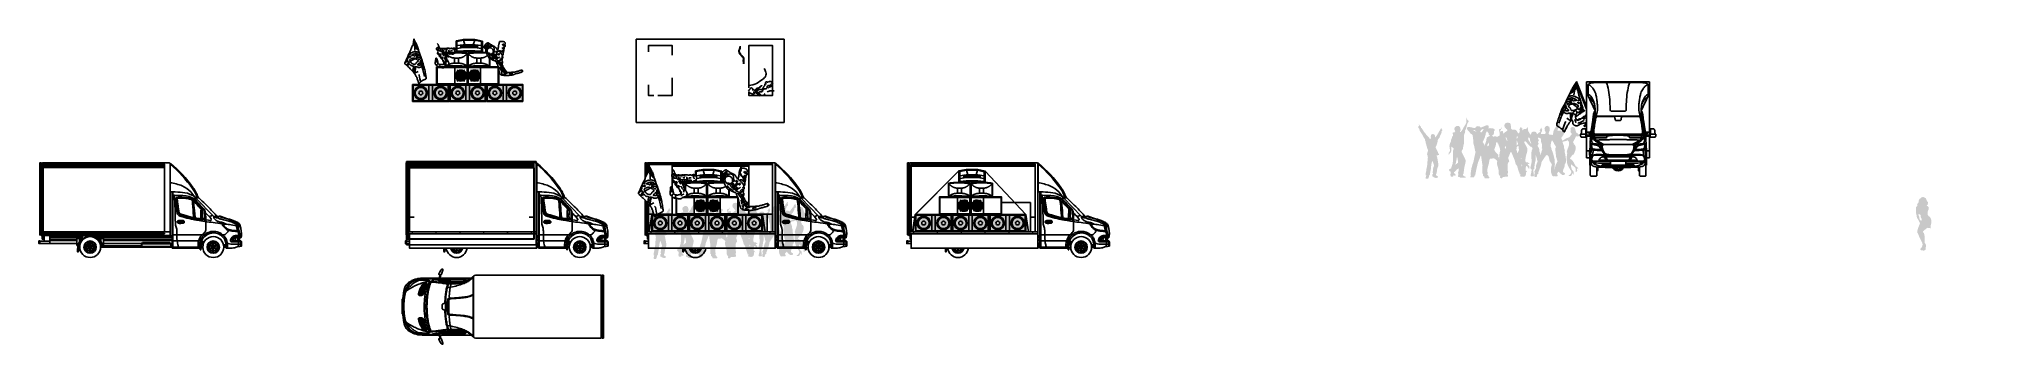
# Model space of a CAD drawing. Header units: metres. Extents: x -22.6 to 47.7, y -9.5 to 1.5.
import ezdxf

# ---------------------------------------------------------------- set-up
doc = ezdxf.new("R2010")
doc.units = ezdxf.units.M
for name, color, linetype in [('deco', 7, 'Continuous'), ('furgoone', 7, 'Continuous'), ('griglie', 7, 'Continuous'), ('immagini', 7, 'Continuous'), ('persone', 7, 'Continuous'), ('sound', 7, 'Continuous')]:
    doc.layers.add(name, color=color, linetype=linetype)
picture_1 = doc.add_image_def('image1.jpg', size_in_pixel=(6000, 3376))
picture_2 = doc.add_image_def('image2.jpg', size_in_pixel=(6000, 3376))
pattern_1 = [(0, (-0.0382833, 0), (0.009525, 0.0054992613), [0.00635, -0.0127]), (120, (-0.0382833, 0), (-0.009525, 0.0054992613), [0.00635, -0.0127]), (60, (-0.0382833, 0), (2e-11, 0.0109985226), [-0.0127, 0.00635])]
pattern_2 = [(0, (8.6465984, -4.692469), (0.009525, 0.0054992613), [0.00635, -0.0127]), (120, (8.6465984, -4.692469), (-0.009525, 0.0054992613), [0.00635, -0.0127]), (60, (8.6465984, -4.692469), (2e-11, 0.0109985226), [-0.0127, 0.00635])]
pattern_3 = [(0, (8.608315, -4.692469), (0.009525, 0.0054992613), [0.00635, -0.0127]), (120, (8.608315, -4.692469), (-0.009525, 0.0054992613), [0.00635, -0.0127]), (60, (8.608315, -4.692469), (2e-11, 0.0109985226), [-0.0127, 0.00635])]
pattern_4 = [(0, (18.1567886, -4.692469), (0.009525, 0.0054992613), [0.00635, -0.0127]), (120, (18.1567886, -4.692469), (-0.009525, 0.0054992613), [0.00635, -0.0127]), (60, (18.1567886, -4.692469), (2e-11, 0.0109985226), [-0.0127, 0.00635])]
pattern_5 = [(0, (18.1185053, -4.692469), (0.009525, 0.0054992613), [0.00635, -0.0127]), (120, (18.1185053, -4.692469), (-0.009525, 0.0054992613), [0.00635, -0.0127]), (60, (18.1185053, -4.692469), (2e-11, 0.0109985226), [-0.0127, 0.00635])]
pattern_6 = [(0, (17.608, -2.652), (0, 6.985), [5.08, -1.905]), (90, (17.608, -2.652), (-6.985, 4e-16), [5.08, -1.905])]
pattern_7 = [(0, (-1.769, 7.541), (0, 6.985), [5.08, -1.905]), (90, (-1.769, 7.541), (-6.985, 4e-16), [5.08, -1.905])]
pattern_8 = [(0, (-29.6444, 4.653), (0, 6.985), [5.08, -1.905]), (90, (-29.6444, 4.653), (-6.985, 4e-16), [5.08, -1.905])]

msp = doc.modelspace()

# ---------------------------------------------------------------- hatches: boundary and pattern name
at = {"layer": 'griglie'}
h = msp.add_hatch(dxfattribs=at)
h.set_pattern_fill('HONEY', color=256, scale=0.002)
h.set_pattern_definition(pattern_1)
edge = h.paths.add_edge_path()
edge.add_arc((-7.403, 0.144), 0.186, 0, 360)
h = msp.add_hatch(dxfattribs=at)
h.set_pattern_fill('HONEY', color=256, scale=0.002)
h.set_pattern_definition(pattern_1)
edge = h.paths.add_edge_path()
edge.add_arc((-6.914, 0.144), 0.186, 180, 540, ccw=False)
h = msp.add_hatch(dxfattribs=at)
h.set_pattern_fill('HONEY', color=256, scale=0.002)
h.paths.add_polyline_path([(-7.858, -0.765), (-9.128, -0.765), (-9.128, -0.2), (-7.858, -0.2)])
h = msp.add_hatch(dxfattribs=at)
h.set_pattern_fill('HONEY', color=256, scale=0.002)
h.paths.add_polyline_path([(-6.524, -0.765), (-7.794, -0.765), (-7.794, -0.2), (-6.524, -0.2)])
h = msp.add_hatch(dxfattribs=at)
h.set_pattern_fill('HONEY', color=256, scale=0.002)
h.paths.add_polyline_path([(-5.182, -0.765), (-6.453, -0.765), (-6.453, -0.2), (-5.182, -0.2)])
at = {"layer": 'griglie', "transparency": 33554618}
h = msp.add_hatch(dxfattribs=at)
h.set_pattern_fill('HONEY', color=256, scale=0.002)
h.set_pattern_definition(pattern_2)
h.paths.add_polyline_path([(0.789, -5.458), (-0.481, -5.458), (-0.481, -4.892), (0.789, -4.892)])
h = msp.add_hatch(dxfattribs=at)
h.set_pattern_fill('HONEY', color=256, scale=0.002)
h.set_pattern_definition(pattern_2)
h.paths.add_polyline_path([(2.123, -5.458), (0.853, -5.458), (0.853, -4.892), (2.123, -4.892)])
h = msp.add_hatch(dxfattribs=at)
h.set_pattern_fill('HONEY', color=256, scale=0.002)
h.set_pattern_definition(pattern_3)
edge = h.paths.add_edge_path()
edge.add_arc((1.243, -4.549), 0.186, 0, 360)
h = msp.add_hatch(dxfattribs=at)
h.set_pattern_fill('HONEY', color=256, scale=0.002)
h.set_pattern_definition(pattern_3)
edge = h.paths.add_edge_path()
edge.add_arc((1.733, -4.549), 0.186, 180, 540, ccw=False)
h = msp.add_hatch(dxfattribs=at)
h.set_pattern_fill('HONEY', color=256, scale=0.002)
h.set_pattern_definition(pattern_2)
h.paths.add_polyline_path([(3.464, -5.458), (2.194, -5.458), (2.194, -4.892), (3.464, -4.892)])
at = {"layer": 'griglie'}
h = msp.add_hatch(dxfattribs=at)
h.set_pattern_fill('HONEY', color=256, scale=0.002)
h.set_pattern_definition(pattern_4)
h.paths.add_polyline_path([(10.299, -5.458), (9.029, -5.458), (9.029, -4.892), (10.299, -4.892)])
h = msp.add_hatch(dxfattribs=at)
h.set_pattern_fill('HONEY', color=256, scale=0.002)
h.set_pattern_definition(pattern_4)
h.paths.add_polyline_path([(11.633, -5.458), (10.363, -5.458), (10.363, -4.892), (11.633, -4.892)])
h = msp.add_hatch(dxfattribs=at)
h.set_pattern_fill('HONEY', color=256, scale=0.002)
h.set_pattern_definition(pattern_5)
edge = h.paths.add_edge_path()
edge.add_arc((10.753, -4.549), 0.186, 0, 360)
h = msp.add_hatch(dxfattribs=at)
h.set_pattern_fill('HONEY', color=256, scale=0.002)
h.set_pattern_definition(pattern_5)
edge = h.paths.add_edge_path()
edge.add_arc((11.243, -4.549), 0.186, 180, 540, ccw=False)
h = msp.add_hatch(dxfattribs=at)
h.set_pattern_fill('HONEY', color=256, scale=0.002)
h.set_pattern_definition(pattern_4)
h.paths.add_polyline_path([(12.974, -5.458), (11.704, -5.458), (11.704, -4.892), (12.974, -4.892)])
at = {"layer": 'persone', "transparency": 33554534}
h = msp.add_hatch(dxfattribs=at)
h.set_pattern_fill('ANGLE', color=256)
h.set_pattern_definition(pattern_7)
h.paths.add_polyline_path([(28.156, -1.924), (28.2, -1.776), (28.255, -1.621), (28.239, -1.549), (28.221, -1.493), (28.198, -1.435), (28.216, -1.337), (28.197, -1.297), (28.15, -1.266), (28.12, -1.281), (28.113, -1.318), (28.112, -1.358), (28.103, -1.378), (28.087, -1.386), (28.086, -1.407), (28.107, -1.418), (28.132, -1.436), (28.142, -1.458), (28.139, -1.529), (28.146, -1.602), (28.153, -1.629), (28.111, -1.678), (28.101, -1.679), (28.059, -1.724), (28.017, -1.775), (27.998, -1.809), (27.977, -1.818), (27.959, -1.818), (27.947, -1.812), (27.953, -1.739), (27.938, -1.715), (27.938, -1.675), (27.909, -1.647), (27.852, -1.618), (27.775, -1.618), (27.733, -1.642), (27.722, -1.691), (27.724, -1.772), (27.771, -1.814), (27.801, -1.847), (27.81, -1.869), (27.801, -1.893), (27.777, -1.924), (27.727, -1.957), (27.694, -1.994), (27.663, -2.082), (27.63, -2.063), (27.568, -2.054), (27.535, -2.071), (27.564, -2.104), (27.645, -2.148), (27.698, -2.186), (27.705, -2.298), (27.709, -2.375), (27.771, -2.415), (27.799, -2.404), (27.821, -2.364), (27.819, -2.318), (27.828, -2.247), (27.839, -2.278), (27.856, -2.329), (27.861, -2.423), (27.874, -2.448), (27.861, -2.476), (27.85, -2.544), (27.826, -2.688), (27.821, -2.855), (27.817, -2.983), (27.845, -3.291), (27.85, -3.357), (27.839, -3.377), (27.85, -3.416), (27.856, -3.458), (27.806, -3.524), (27.815, -3.557), (27.947, -3.559), (28.013, -3.518), (28.004, -3.469), (28.035, -3.412), (28.028, -3.392), (28.017, -3.348), (28.015, -3.306), (27.997, -3.249), (27.999, -3.104), (27.986, -2.983), (28.037, -2.754), (28.054, -2.607), (28.083, -2.6), (28.195, -2.831), (28.246, -2.943), (28.242, -3.119), (28.253, -3.254), (28.242, -3.284), (28.242, -3.306), (28.231, -3.326), (28.242, -3.355), (28.253, -3.392), (28.255, -3.452), (28.29, -3.474), (28.334, -3.487), (28.38, -3.538), (28.449, -3.547), (28.506, -3.54), (28.51, -3.516), (28.493, -3.467), (28.446, -3.432), (28.409, -3.41), (28.409, -3.382), (28.422, -3.353), (28.424, -3.327), (28.407, -3.294), (28.411, -3.267), (28.416, -3.25), (28.416, -3.221), (28.405, -3.197), (28.416, -3.14), (28.416, -2.921), (28.416, -2.884), (28.391, -2.84), (28.374, -2.77), (28.319, -2.609), (28.246, -2.442), (28.227, -2.39), (28.231, -2.351), (28.218, -2.31), (28.179, -2.167), (28.163, -2.048)])
h = msp.add_hatch(color=256, dxfattribs=at)
h.dxf.hatch_style = 1
h.paths.add_polyline_path([(28.383, -2.065), (28.421, -2.021), (28.471, -1.984), (28.527, -1.94), (28.515, -1.898), (28.495, -1.847), (28.472, -1.799), (28.471, -1.768), (28.483, -1.722), (28.551, -1.674), (28.627, -1.678), (28.675, -1.717), (28.682, -1.757), (28.682, -1.794), (28.692, -1.797), (28.692, -1.819), (28.687, -1.84), (28.671, -1.864), (28.683, -1.887), (28.699, -1.889), (28.734, -1.85), (28.748, -1.813), (28.762, -1.813), (28.791, -1.748), (28.854, -1.643), (28.901, -1.555), (28.903, -1.462), (28.906, -1.415), (28.912, -1.376), (28.92, -1.38), (28.922, -1.387), (28.925, -1.428), (28.949, -1.469), (28.98, -1.488), (28.987, -1.508), (28.961, -1.547), (28.939, -1.585), (28.885, -1.792), (28.848, -1.844), (28.86, -1.885), (28.819, -2), (28.819, -2.295), (28.791, -2.4), (28.773, -2.525), (28.745, -2.525), (28.731, -2.615), (28.843, -2.827), (28.871, -2.904), (28.88, -2.946), (28.864, -3.016), (28.835, -3.145), (28.815, -3.254), (28.803, -3.391), (28.778, -3.391), (28.782, -3.45), (28.826, -3.487), (28.87, -3.501), (28.882, -3.517), (28.868, -3.542), (28.685, -3.542), (28.65, -3.517), (28.61, -3.51), (28.594, -3.487), (28.601, -3.464), (28.613, -3.431), (28.618, -3.392), (28.599, -3.377), (28.643, -3.21), (28.652, -3.182), (28.548, -3.252), (28.476, -3.336), (28.471, -3.326), (28.453, -3.348), (28.469, -3.385), (28.506, -3.417), (28.515, -3.438), (28.509, -3.457), (28.488, -3.464), (28.4, -3.449), (28.372, -3.412), (28.341, -3.331), (28.297, -3.301), (28.27, -3.25), (28.276, -3.247), (28.316, -3.218), (28.372, -3.197), (28.37, -3.183), (28.386, -3.166), (28.539, -3.045), (28.655, -2.957), (28.653, -2.937), (28.562, -2.797), (28.529, -2.707), (28.471, -2.642), (28.446, -2.574), (28.458, -2.516), (28.458, -2.492), (28.406, -2.45), (28.342, -2.411), (28.305, -2.378), (28.298, -2.336), (28.341, -2.237), (28.353, -2.164), (28.376, -2.121)])
h.paths.add_polyline_path([(28.478, -2.287), (28.439, -2.307), (28.418, -2.334), (28.441, -2.365), (28.48, -2.39), (28.501, -2.359), (28.501, -2.316)], flags=16)
h = msp.add_hatch(color=256, dxfattribs=at)
h.dxf.hatch_style = 1
h.paths.add_polyline_path([(27.466, -2.393), (27.434, -2.285), (27.433, -2.236), (27.413, -2.203), (27.409, -2.159), (27.35, -2.07), (27.31, -1.982), (27.255, -1.903), (27.201, -1.81), (27.216, -1.787), (27.207, -1.779), (27.182, -1.755), (27.164, -1.724), (27.17, -1.692), (27.188, -1.674), (27.203, -1.668), (27.191, -1.652), (27.181, -1.631), (27.183, -1.626), (27.188, -1.623), (27.194, -1.625), (27.203, -1.632), (27.212, -1.648), (27.216, -1.661), (27.223, -1.668), (27.245, -1.677), (27.256, -1.702), (27.258, -1.712), (27.264, -1.718), (27.267, -1.743), (27.292, -1.754), (27.308, -1.781), (27.387, -1.907), (27.409, -1.925), (27.434, -1.959), (27.465, -2.005), (27.527, -2.068), (27.567, -2.107), (27.579, -2.14), (27.598, -2.14), (27.617, -2.126), (27.623, -2.104), (27.623, -2.089), (27.616, -2.07), (27.616, -2.049), (27.625, -2.031), (27.626, -2), (27.635, -1.987), (27.656, -1.974), (27.692, -1.964), (27.725, -1.972), (27.75, -1.99), (27.772, -2.016), (27.771, -2.042), (27.769, -2.079), (27.775, -2.08), (27.792, -2.075), (27.826, -2.027), (27.871, -1.957), (27.907, -1.896), (27.933, -1.846), (27.948, -1.839), (27.948, -1.826), (27.973, -1.781), (27.985, -1.761), (28.004, -1.748), (28.01, -1.754), (28.01, -1.76), (28.003, -1.77), (27.994, -1.783), (28.004, -1.783), (28.012, -1.789), (28.012, -1.793), (28.019, -1.793), (28.027, -1.801), (28.027, -1.806), (28.031, -1.806), (28.038, -1.813), (28.039, -1.825), (28.032, -1.836), (28.02, -1.845), (28.007, -1.863), (28.002, -1.869), (27.996, -1.871), (28.009, -1.884), (28.012, -1.89), (27.993, -1.947), (27.939, -2.065), (27.937, -2.084), (27.873, -2.175), (27.858, -2.261), (27.834, -2.345), (27.792, -2.432), (27.802, -2.477), (27.867, -2.599), (27.893, -2.667), (27.917, -2.702), (27.915, -2.717), (27.831, -2.736), (27.828, -2.747), (27.85, -2.812), (27.865, -2.897), (27.885, -3.012), (27.891, -3.079), (27.892, -3.117), (27.856, -3.192), (27.84, -3.278), (27.832, -3.351), (27.829, -3.395), (27.805, -3.395), (27.806, -3.439), (27.817, -3.453), (27.826, -3.469), (27.829, -3.477), (27.854, -3.485), (27.881, -3.494), (27.883, -3.511), (27.877, -3.521), (27.853, -3.537), (27.829, -3.546), (27.789, -3.546), (27.739, -3.529), (27.712, -3.512), (27.708, -3.498), (27.685, -3.498), (27.669, -3.487), (27.668, -3.455), (27.68, -3.417), (27.694, -3.398), (27.694, -3.376), (27.686, -3.362), (27.698, -3.23), (27.714, -3.159), (27.734, -3.115), (27.733, -3.09), (27.707, -3.012), (27.693, -2.961), (27.685, -2.945), (27.666, -2.945), (27.644, -3.027), (27.634, -3.075), (27.626, -3.204), (27.6, -3.32), (27.586, -3.419), (27.579, -3.447), (27.551, -3.458), (27.545, -3.532), (27.528, -3.555), (27.519, -3.58), (27.44, -3.579), (27.431, -3.553), (27.436, -3.518), (27.459, -3.461), (27.429, -3.45), (27.439, -3.428), (27.428, -3.403), (27.455, -3.296), (27.459, -3.236), (27.485, -3.11), (27.499, -2.946), (27.512, -2.815), (27.506, -2.745), (27.483, -2.707), (27.49, -2.651), (27.507, -2.597), (27.521, -2.562), (27.491, -2.48)])
h = msp.add_hatch(color=256, dxfattribs=at)
h.dxf.hatch_style = 1
h.paths.add_polyline_path([(28.398, -2.339), (28.371, -2.387), (28.36, -2.406), (28.362, -2.457), (28.353, -2.596), (28.349, -2.615), (28.327, -2.642), (28.296, -2.663), (28.287, -2.685), (28.276, -2.702), (28.274, -2.712), (28.264, -2.715), (28.258, -2.71), (28.259, -2.688), (28.269, -2.637), (28.298, -2.594), (28.312, -2.581), (28.306, -2.508), (28.296, -2.49), (28.292, -2.388), (28.318, -2.3), (28.348, -2.229), (28.355, -2.187), (28.366, -2.165), (28.39, -2.146), (28.429, -2.129), (28.439, -2.119), (28.439, -2.089), (28.437, -2.059), (28.432, -2.048), (28.418, -2.035), (28.414, -2.019), (28.42, -1.996), (28.42, -1.98), (28.42, -1.967), (28.412, -1.958), (28.409, -1.941), (28.41, -1.923), (28.424, -1.91), (28.45, -1.906), (28.469, -1.904), (28.481, -1.891), (28.494, -1.868), (28.507, -1.862), (28.524, -1.862), (28.54, -1.873), (28.55, -1.873), (28.58, -1.873), (28.597, -1.895), (28.607, -1.938), (28.614, -1.944), (28.629, -1.941), (28.641, -1.936), (28.657, -1.942), (28.658, -1.952), (28.645, -1.975), (28.618, -1.998), (28.617, -2.01), (28.613, -2.012), (28.615, -2.018), (28.621, -2.02), (28.619, -2.036), (28.604, -2.053), (28.608, -2.067), (28.606, -2.084), (28.613, -2.089), (28.611, -2.108), (28.617, -2.123), (28.617, -2.132), (28.626, -2.139), (28.649, -2.14), (28.671, -2.145), (28.692, -2.16), (28.707, -2.183), (28.713, -2.211), (28.715, -2.261), (28.719, -2.291), (28.74, -2.359), (28.74, -2.374), (28.726, -2.416), (28.706, -2.459), (28.687, -2.495), (28.7, -2.529), (28.707, -2.543), (28.707, -2.563), (28.714, -2.59), (28.72, -2.622), (28.724, -2.686), (28.723, -2.747), (28.714, -2.817), (28.698, -2.89), (28.701, -2.936), (28.705, -2.965), (28.705, -2.999), (28.715, -3.028), (28.729, -3.106), (28.731, -3.176), (28.74, -3.236), (28.744, -3.281), (28.754, -3.333), (28.741, -3.335), (28.746, -3.347), (28.765, -3.361), (28.79, -3.378), (28.786, -3.404), (28.764, -3.415), (28.738, -3.421), (28.685, -3.418), (28.678, -3.414), (28.675, -3.409), (28.667, -3.398), (28.653, -3.388), (28.637, -3.366), (28.637, -3.353), (28.633, -3.352), (28.62, -3.162), (28.603, -3.074), (28.6, -2.994), (28.599, -2.941), (28.587, -2.871), (28.579, -2.82), (28.574, -2.795), (28.567, -2.795), (28.56, -2.805), (28.542, -2.904), (28.53, -2.978), (28.5, -3.074), (28.491, -3.159), (28.452, -3.295), (28.449, -3.42), (28.44, -3.431), (28.441, -3.451), (28.431, -3.459), (28.434, -3.489), (28.418, -3.502), (28.383, -3.503), (28.346, -3.5), (28.336, -3.484), (28.336, -3.462), (28.326, -3.452), (28.337, -3.309), (28.354, -3.245), (28.361, -3.171), (28.411, -3.015), (28.417, -2.915), (28.418, -2.763), (28.425, -2.582), (28.42, -2.566), (28.448, -2.495), (28.449, -2.459)])
h = msp.add_hatch(dxfattribs=at)
h.set_pattern_fill('ANGLE', color=256)
h.set_pattern_definition(pattern_7)
h.paths.add_polyline_path([(29.413, -2.173), (29.416, -2.136), (29.376, -2.092), (29.356, -2.055), (29.339, -2), (29.341, -1.961), (29.32, -1.919), (29.278, -1.874), (29.204, -1.865), (29.148, -1.889), (29.122, -1.915), (29.106, -1.957), (29.095, -2.014), (29.06, -2.048), (29.039, -2.051), (29.001, -2.011), (28.978, -1.94), (28.978, -1.9), (28.936, -1.884), (28.891, -1.826), (28.816, -1.754), (28.801, -1.721), (28.8, -1.7), (28.808, -1.647), (28.808, -1.605), (28.78, -1.565), (28.763, -1.572), (28.742, -1.61), (28.752, -1.658), (28.726, -1.662), (28.717, -1.668), (28.733, -1.72), (28.775, -1.768), (28.826, -1.847), (28.868, -1.917), (28.866, -1.958), (28.904, -1.987), (28.939, -2.125), (28.893, -2.163), (28.85, -2.183), (28.846, -2.214), (28.86, -2.249), (28.861, -2.364), (28.881, -2.442), (28.883, -2.578), (28.918, -2.632), (28.873, -2.734), (28.853, -2.814), (28.836, -2.953), (28.818, -3.013), (28.815, -3.048), (28.842, -3.104), (28.88, -3.177), (28.906, -3.298), (28.924, -3.438), (28.925, -3.466), (28.939, -3.476), (28.911, -3.492), (28.881, -3.509), (28.873, -3.536), (28.9, -3.552), (28.999, -3.554), (29.047, -3.539), (29.089, -3.532), (29.107, -3.509), (29.1, -3.481), (29.095, -3.458), (29.137, -3.428), (29.107, -3.33), (29.052, -3.192), (28.948, -3.028), (28.948, -3.005), (29.007, -2.915), (29.041, -2.856), (29.059, -2.856), (29.109, -2.932), (29.153, -2.997), (29.193, -3.031), (29.251, -3.071), (29.303, -3.143), (29.343, -3.215), (29.408, -3.337), (29.42, -3.342), (29.431, -3.335), (29.452, -3.358), (29.427, -3.395), (29.417, -3.419), (29.437, -3.436), (29.504, -3.426), (29.528, -3.403), (29.547, -3.356), (29.568, -3.318), (29.592, -3.298), (29.592, -3.278), (29.582, -3.26), (29.56, -3.249), (29.573, -3.224), (29.504, -3.157), (29.437, -3.078), (29.338, -2.985), (29.276, -2.942), (29.226, -2.826), (29.195, -2.743), (29.153, -2.662), (29.164, -2.627), (29.162, -2.583), (29.129, -2.525), (29.076, -2.466), (29.076, -2.426), (29.093, -2.37), (29.126, -2.34), (29.17, -2.328), (29.191, -2.342), (29.211, -2.384), (29.227, -2.463), (29.242, -2.488), (29.25, -2.483), (29.263, -2.52), (29.279, -2.582), (29.323, -2.655), (29.347, -2.726), (29.376, -2.778), (29.402, -2.795), (29.412, -2.786), (29.439, -2.782), (29.46, -2.803), (29.488, -2.811), (29.508, -2.811), (29.506, -2.802), (29.48, -2.778), (29.432, -2.74), (29.382, -2.687), (29.347, -2.544), (29.333, -2.463), (29.321, -2.451), (29.33, -2.423), (29.298, -2.373), (29.292, -2.321), (29.325, -2.286), (29.378, -2.284), (29.404, -2.29), (29.44, -2.286), (29.46, -2.243), (29.447, -2.214)])
h = msp.add_hatch(color=256, dxfattribs=at)
h.dxf.hatch_style = 1
h.paths.add_polyline_path([(29.58, -2.064), (29.58, -2.039), (29.6, -1.984), (29.606, -1.932), (29.617, -1.917), (29.634, -1.88), (29.654, -1.842), (29.675, -1.806), (29.691, -1.779), (29.699, -1.766), (29.706, -1.739), (29.71, -1.713), (29.71, -1.689), (29.707, -1.675), (29.699, -1.664), (29.676, -1.652), (29.642, -1.651), (29.611, -1.655), (29.548, -1.682), (29.477, -1.712), (29.42, -1.731), (29.413, -1.721), (29.392, -1.699), (29.362, -1.685), (29.316, -1.68), (29.28, -1.687), (29.244, -1.711), (29.226, -1.743), (29.213, -1.75), (29.16, -1.742), (29.087, -1.724), (29.024, -1.712), (28.971, -1.712), (28.944, -1.718), (28.924, -1.738), (28.924, -1.767), (28.928, -1.771), (28.935, -1.807), (28.958, -1.829), (29.012, -1.882), (29.03, -1.925), (29.049, -1.942), (29.084, -1.963), (29.131, -2.006), (29.137, -2.071), (29.154, -2.2), (29.155, -2.299), (29.186, -2.403), (29.216, -2.565), (29.235, -2.611), (29.233, -2.62), (29.199, -2.766), (29.155, -2.978), (29.121, -3.069), (29.088, -3.19), (29.066, -3.32), (29.053, -3.442), (29.065, -3.446), (29.058, -3.476), (29.05, -3.496), (29.05, -3.525), (29.168, -3.524), (29.183, -3.516), (29.185, -3.494), (29.205, -3.467), (29.205, -3.451), (29.22, -3.451), (29.258, -3.257), (29.304, -3.062), (29.328, -2.969), (29.369, -2.882), (29.416, -2.75), (29.434, -2.751), (29.455, -2.906), (29.485, -3.1), (29.484, -3.148), (29.484, -3.398), (29.502, -3.399), (29.502, -3.437), (29.503, -3.471), (29.513, -3.488), (29.542, -3.492), (29.547, -3.514), (29.566, -3.559), (29.718, -3.56), (29.726, -3.544), (29.73, -3.522), (29.717, -3.504), (29.693, -3.483), (29.693, -3.465), (29.676, -3.443), (29.663, -3.423), (29.654, -3.407), (29.67, -3.408), (29.666, -3.353), (29.66, -3.202), (29.657, -3.102), (29.654, -3.032), (29.658, -2.964), (29.658, -2.934), (29.652, -2.858), (29.635, -2.701), (29.622, -2.599), (29.606, -2.499), (29.614, -2.489), (29.591, -2.44), (29.563, -2.364), (29.531, -2.309), (29.508, -2.279), (29.493, -2.262), (29.492, -2.248)])
h.paths.add_polyline_path([(29.431, -1.907), (29.412, -1.891), (29.408, -1.872), (29.411, -1.851), (29.414, -1.851), (29.43, -1.833), (29.449, -1.808), (29.479, -1.791), (29.503, -1.785), (29.525, -1.779), (29.529, -1.781), (29.52, -1.795), (29.509, -1.816), (29.501, -1.843), (29.445, -1.904)], flags=16)
h.paths.add_polyline_path([(29.258, -1.89), (29.251, -1.888), (29.24, -1.88), (29.241, -1.873), (29.207, -1.856), (29.17, -1.844), (29.151, -1.829), (29.151, -1.817), (29.161, -1.815), (29.176, -1.815), (29.189, -1.821), (29.214, -1.821), (29.225, -1.831), (29.225, -1.84), (29.231, -1.856), (29.236, -1.863), (29.246, -1.869), (29.258, -1.877)], flags=16)
h = msp.add_hatch(color=256, dxfattribs=at)
h.dxf.hatch_style = 1
h.paths.add_polyline_path([(29.387, -2.629), (29.4, -2.608), (29.434, -2.588), (29.485, -2.569), (29.505, -2.554), (29.531, -2.522), (29.543, -2.478), (29.559, -2.437), (29.573, -2.424), (29.579, -2.335), (29.595, -2.277), (29.612, -2.234), (29.621, -2.195), (29.633, -2.126), (29.641, -2.096), (29.658, -2.076), (29.683, -2.063), (29.723, -2.046), (29.747, -2.026), (29.747, -2.011), (29.735, -1.999), (29.708, -1.986), (29.702, -1.974), (29.704, -1.956), (29.71, -1.944), (29.704, -1.924), (29.676, -1.9), (29.657, -1.878), (29.65, -1.85), (29.661, -1.828), (29.661, -1.809), (29.672, -1.792), (29.707, -1.766), (29.733, -1.755), (29.759, -1.748), (29.776, -1.758), (29.824, -1.758), (29.868, -1.764), (29.907, -1.783), (29.922, -1.802), (29.924, -1.824), (29.916, -1.843), (29.9, -1.862), (29.905, -1.904), (29.904, -1.936), (29.887, -1.969), (29.864, -2.002), (29.838, -2.006), (29.842, -2.026), (29.857, -2.052), (29.887, -2.056), (29.938, -2.048), (29.994, -2.057), (30.025, -2.069), (30.068, -2.07), (30.096, -2.063), (30.117, -2.04), (30.106, -1.995), (30.099, -1.928), (30.097, -1.86), (30.079, -1.826), (30.083, -1.8), (30.104, -1.79), (30.129, -1.783), (30.143, -1.773), (30.168, -1.75), (30.178, -1.729), (30.187, -1.728), (30.189, -1.733), (30.176, -1.766), (30.149, -1.799), (30.135, -1.821), (30.127, -1.853), (30.154, -1.935), (30.171, -1.994), (30.197, -2.082), (30.203, -2.093), (30.203, -2.112), (30.19, -2.117), (30.119, -2.144), (29.987, -2.153), (30.003, -2.177), (30.027, -2.212), (30.024, -2.232), (30.003, -2.258), (29.973, -2.284), (29.972, -2.329), (29.958, -2.398), (29.934, -2.455), (29.918, -2.504), (29.916, -2.54), (29.922, -2.554), (29.933, -2.583), (29.957, -2.611), (30.009, -2.67), (30.065, -2.729), (30.041, -2.754), (30.075, -2.818), (30.113, -2.876), (30.131, -2.915), (30.128, -2.955), (30.14, -3.008), (30.142, -3.108), (30.139, -3.215), (30.147, -3.306), (30.206, -3.336), (30.277, -3.366), (30.301, -3.369), (30.308, -3.384), (30.298, -3.398), (30.186, -3.405), (30.125, -3.409), (30.101, -3.422), (30.081, -3.422), (30.069, -3.408), (30.069, -3.379), (30.072, -3.357), (30.074, -3.325), (30.072, -3.285), (30.06, -3.241), (30.036, -3.149), (30.013, -3.065), (30.013, -3.023), (30.013, -2.974), (30.018, -2.941), (30.012, -2.927), (29.983, -2.903), (29.939, -2.867), (29.899, -2.839), (29.868, -2.839), (29.845, -2.845), (29.825, -2.854), (29.808, -2.853), (29.79, -2.847), (29.769, -2.847), (29.753, -2.853), (29.744, -2.871), (29.732, -2.917), (29.719, -3.007), (29.706, -3.059), (29.688, -3.119), (29.666, -3.209), (29.644, -3.288), (29.643, -3.328), (29.645, -3.364), (29.651, -3.384), (29.649, -3.409), (29.653, -3.444), (29.658, -3.471), (29.662, -3.487), (29.649, -3.503), (29.596, -3.505), (29.558, -3.502), (29.546, -3.489), (29.571, -3.407), (29.578, -3.385), (29.578, -3.349), (29.587, -3.315), (29.587, -3.282), (29.573, -3.215), (29.573, -3.151), (29.575, -3.09), (29.589, -3.035), (29.612, -2.974), (29.607, -2.905), (29.603, -2.829), (29.595, -2.809), (29.569, -2.793), (29.55, -2.769), (29.515, -2.763), (29.488, -2.744), (29.496, -2.724), (29.504, -2.701), (29.509, -2.692), (29.515, -2.664), (29.491, -2.65), (29.45, -2.656), (29.418, -2.658), (29.405, -2.662)])
h.paths.add_polyline_path([(29.665, -2.408), (29.707, -2.383), (29.726, -2.348), (29.703, -2.276), (29.686, -2.308), (29.657, -2.359), (29.659, -2.399)], flags=16)
h = msp.add_hatch(color=256, dxfattribs=at)
h.dxf.hatch_style = 1
h.paths.add_polyline_path([(30.362, -2.3), (30.378, -2.304), (30.397, -2.304), (30.42, -2.283), (30.405, -2.259), (30.391, -2.233), (30.371, -2.22), (30.353, -2.194), (30.35, -2.167), (30.336, -2.137), (30.325, -2.108), (30.321, -2.09), (30.316, -2.054), (30.294, -2.033), (30.274, -2.023), (30.246, -2.023), (30.234, -2.013), (30.223, -2.013), (30.244, -1.996), (30.277, -1.976), (30.286, -1.965), (30.269, -1.966), (30.246, -1.969), (30.264, -1.955), (30.276, -1.945), (30.269, -1.932), (30.248, -1.945), (30.222, -1.949), (30.221, -1.94), (30.238, -1.921), (30.246, -1.914), (30.24, -1.91), (30.234, -1.912), (30.209, -1.927), (30.195, -1.937), (30.197, -1.925), (30.199, -1.91), (30.197, -1.902), (30.187, -1.906), (30.178, -1.923), (30.167, -1.938), (30.164, -1.959), (30.14, -1.982), (30.134, -2.002), (30.084, -2.027), (29.985, -2.085), (29.959, -2.106), (29.936, -2.127), (29.935, -2.142), (29.958, -2.18), (30.031, -2.285), (30.033, -2.304), (30.046, -2.315), (30.054, -2.316), (30.064, -2.341), (30.061, -2.361), (30.068, -2.382), (30.087, -2.403), (30.092, -2.43), (30.118, -2.499), (30.124, -2.555), (30.111, -2.611), (30.103, -2.666), (30.09, -2.726), (30.086, -2.797), (30.087, -2.849), (30.09, -2.89), (30.081, -2.932), (30.078, -2.965), (30.072, -2.987), (30.078, -3.016), (30.104, -3.04), (30.091, -3.207), (30.085, -3.264), (30.079, -3.31), (30.079, -3.383), (30.089, -3.466), (30.103, -3.468), (30.121, -3.468), (30.134, -3.478), (30.111, -3.498), (30.113, -3.532), (30.133, -3.553), (30.18, -3.559), (30.206, -3.544), (30.21, -3.489), (30.208, -3.47), (30.229, -3.445), (30.223, -3.377), (30.216, -3.312), (30.218, -3.261), (30.221, -3.241), (30.221, -3.156), (30.218, -3.104), (30.221, -3.059), (30.235, -3.043), (30.27, -3.043), (30.276, -3.053), (30.269, -3.122), (30.26, -3.227), (30.26, -3.268), (30.253, -3.322), (30.253, -3.365), (30.253, -3.382), (30.281, -3.408), (30.282, -3.429), (30.298, -3.446), (30.308, -3.474), (30.324, -3.497), (30.346, -3.506), (30.383, -3.506), (30.403, -3.483), (30.403, -3.446), (30.373, -3.416), (30.39, -3.372), (30.39, -3.288), (30.39, -3.219), (30.393, -3.155), (30.393, -3.067), (30.404, -2.999), (30.437, -2.975), (30.45, -2.948), (30.425, -2.875), (30.41, -2.798), (30.395, -2.721), (30.376, -2.641), (30.346, -2.575), (30.314, -2.508), (30.289, -2.466), (30.298, -2.419), (30.314, -2.408), (30.336, -2.411), (30.35, -2.404), (30.35, -2.377), (30.35, -2.341), (30.363, -2.326)])
h.paths.add_polyline_path([(30.066, -2.157), (30.047, -2.137), (30.028, -2.117), (30.053, -2.106), (30.082, -2.082), (30.115, -2.058), (30.117, -2.066), (30.099, -2.077), (30.096, -2.098), (30.083, -2.117), (30.081, -2.13)], flags=16)
h = msp.add_hatch(color=256, dxfattribs=at)
h.dxf.hatch_style = 1
h.paths.add_polyline_path([(30.705, -2.524), (30.72, -2.493), (30.718, -2.323), (30.711, -2.185), (30.715, -2.079), (30.728, -2.051), (30.791, -2.068), (30.821, -2.067), (30.87, -2.009), (30.889, -1.906), (30.924, -1.844), (30.925, -1.805), (30.931, -1.772), (30.901, -1.753), (30.884, -1.724), (30.848, -1.721), (30.838, -1.768), (30.817, -1.792), (30.833, -1.837), (30.814, -1.925), (30.792, -1.94), (30.751, -1.907), (30.725, -1.855), (30.684, -1.814), (30.616, -1.806), (30.578, -1.812), (30.553, -1.806), (30.515, -1.771), (30.507, -1.745), (30.516, -1.713), (30.519, -1.689), (30.5, -1.652), (30.502, -1.607), (30.483, -1.576), (30.443, -1.562), (30.392, -1.556), (30.354, -1.56), (30.311, -1.576), (30.283, -1.614), (30.275, -1.672), (30.287, -1.721), (30.304, -1.734), (30.332, -1.757), (30.331, -1.771), (30.375, -1.809), (30.383, -1.825), (30.376, -1.848), (30.343, -1.867), (30.3, -1.897), (30.247, -1.939), (30.169, -2.008), (30.185, -1.981), (30.218, -1.948), (30.22, -1.918), (30.228, -1.902), (30.222, -1.866), (30.199, -1.857), (30.169, -1.859), (30.14, -1.879), (30.131, -1.893), (30.13, -1.95), (30.132, -1.987), (30.087, -2.054), (30.042, -2.126), (30.04, -2.167), (30.057, -2.196), (30.121, -2.198), (30.18, -2.149), (30.269, -2.105), (30.315, -2.074), (30.336, -2.08), (30.364, -2.138), (30.383, -2.194), (30.35, -2.307), (30.337, -2.408), (30.338, -2.436), (30.256, -2.642), (30.191, -2.844), (30.185, -2.892), (30.193, -2.965), (30.198, -3.021), (30.213, -3.257), (30.213, -3.423), (30.236, -3.425), (30.211, -3.464), (30.191, -3.483), (30.191, -3.511), (30.247, -3.509), (30.327, -3.507), (30.357, -3.457), (30.39, -3.42), (30.398, -3.39), (30.385, -3.369), (30.405, -3.367), (30.39, -3.179), (30.375, -3.022), (30.355, -2.931), (30.437, -2.767), (30.498, -2.616), (30.523, -2.612), (30.644, -2.899), (30.681, -3.041), (30.737, -3.123), (30.767, -3.229), (30.835, -3.43), (30.869, -3.415), (30.843, -3.47), (30.858, -3.498), (30.92, -3.507), (30.972, -3.498), (30.994, -3.453), (30.995, -3.389), (31.01, -3.38), (30.925, -3.183), (30.838, -2.953), (30.821, -2.845)])
h = msp.add_hatch(color=256, dxfattribs=at)
h.dxf.hatch_style = 1
h.paths.add_polyline_path([(31.137, -2.017), (31.137, -1.958), (31.139, -1.855), (31.098, -1.793), (31.043, -1.778), (30.999, -1.777), (30.935, -1.818), (30.896, -1.884), (30.878, -1.937), (30.841, -1.996), (30.782, -2.042), (30.754, -2.085), (30.751, -2.099), (30.725, -2.126), (30.707, -2.163), (30.714, -2.207), (30.736, -2.225), (30.748, -2.263), (30.773, -2.316), (30.733, -2.365), (30.667, -2.391), (30.623, -2.403), (30.604, -2.419), (30.605, -2.458), (30.629, -2.469), (30.655, -2.471), (30.698, -2.467), (30.73, -2.421), (30.767, -2.391), (30.788, -2.415), (30.795, -2.508), (30.808, -2.52), (30.783, -2.586), (30.754, -2.672), (30.738, -2.779), (30.702, -2.893), (30.707, -2.94), (30.806, -3.004), (30.919, -3.093), (30.903, -3.222), (30.9, -3.364), (30.95, -3.357), (30.949, -3.441), (30.914, -3.479), (30.913, -3.5), (30.956, -3.509), (31.005, -3.497), (31.039, -3.461), (31.055, -3.415), (31.052, -3.367), (31.05, -3.331), (31.056, -3.324), (31.09, -3.35), (31.1, -3.336), (31.065, -3.29), (31.04, -3.274), (31.04, -3.227), (31.051, -3.159), (31.051, -3.132), (31.071, -3.117), (31.107, -3.132), (31.144, -3.203), (31.167, -3.218), (31.179, -3.187), (31.177, -3.132), (31.142, -3.089), (31.115, -3.047), (31.115, -3.036), (31.178, -3.049), (31.179, -3.025), (31.152, -3.014), (31.121, -2.983), (31.082, -2.984), (31.058, -2.986), (31.03, -2.935), (31.04, -2.822), (31.069, -2.704), (31.102, -2.587), (31.104, -2.476), (31.054, -2.384), (31.023, -2.327), (30.999, -2.281), (31.001, -2.236), (31.027, -2.227), (31.054, -2.242), (31.093, -2.289), (31.137, -2.336), (31.175, -2.381), (31.218, -2.426), (31.242, -2.422), (31.294, -2.468), (31.319, -2.489), (31.33, -2.558), (31.352, -2.597), (31.375, -2.604), (31.408, -2.59), (31.41, -2.553), (31.4, -2.5), (31.375, -2.465), (31.343, -2.439), (31.283, -2.389), (31.283, -2.373), (31.235, -2.316), (31.176, -2.227), (31.141, -2.174), (31.137, -2.13), (31.132, -2.108), (31.163, -2.078)])
h.paths.add_polyline_path([(30.878, -2.811), (30.887, -2.855), (30.888, -2.866), (30.866, -2.857)], flags=16)
h = msp.add_hatch(dxfattribs=at)
h.set_pattern_fill('ANGLE', color=256)
h.set_pattern_definition([(0, (4.351, -0.007), (0, 6.985), [5.08, -1.905]), (90, (4.351, -0.007), (-6.985, 4e-16), [5.08, -1.905])])
h.paths.add_polyline_path([(31.341, -2.335), (31.296, -2.279), (31.267, -2.235), (31.28, -2.226), (31.262, -2.191), (31.249, -2.162), (31.248, -2.142), (31.235, -2.145), (31.237, -2.117), (31.258, -2.082), (31.263, -2.063), (31.271, -2.089), (31.282, -2.103), (31.302, -2.124), (31.321, -2.125), (31.338, -2.163), (31.366, -2.227), (31.441, -2.354), (31.474, -2.396), (31.455, -2.455), (31.462, -2.545), (31.497, -2.562), (31.518, -2.524), (31.537, -2.44), (31.51, -2.386), (31.462, -2.249), (31.415, -2.148), (31.403, -2.102), (31.415, -2.089), (31.398, -2.05), (31.373, -2.007), (31.344, -1.947), (31.323, -1.885), (31.262, -1.83), (31.203, -1.814), (31.173, -1.803), (31.201, -1.78), (31.213, -1.723), (31.216, -1.667), (31.201, -1.627), (31.176, -1.587), (31.149, -1.563), (31.106, -1.548), (31.037, -1.558), (30.987, -1.601), (30.965, -1.651), (30.951, -1.712), (30.939, -1.8), (30.925, -1.838), (30.913, -1.86), (30.863, -1.886), (30.834, -1.929), (30.834, -2.026), (30.833, -2.066), (30.863, -2.102), (30.858, -2.174), (30.858, -2.25), (30.858, -2.302), (30.88, -2.34), (30.891, -2.383), (30.918, -2.397), (30.875, -2.534), (30.872, -2.67), (30.906, -2.686), (30.908, -2.784), (30.913, -2.891), (30.865, -2.991), (30.851, -3.098), (30.863, -3.308), (30.863, -3.391), (30.837, -3.441), (30.82, -3.474), (30.825, -3.495), (30.861, -3.514), (30.903, -3.517), (30.927, -3.498), (30.927, -3.448), (30.941, -3.419), (30.934, -3.343), (30.949, -3.205), (30.98, -3.093), (30.982, -2.948), (31.046, -2.815), (31.078, -2.705), (31.138, -2.703), (31.207, -2.698), (31.225, -2.846), (31.251, -2.908), (31.277, -2.948), (31.279, -3.06), (31.296, -3.17), (31.318, -3.305), (31.329, -3.372), (31.318, -3.407), (31.294, -3.441), (31.313, -3.479), (31.353, -3.509), (31.396, -3.491), (31.389, -3.4), (31.389, -3.319), (31.401, -3.134), (31.403, -2.939), (31.358, -2.858), (31.375, -2.68), (31.398, -2.678), (31.401, -2.616), (31.394, -2.536), (31.382, -2.42)])
h.paths.add_polyline_path([(30.991, -2.276), (30.966, -2.316), (30.954, -2.336), (30.924, -2.316), (30.91, -2.309), (30.914, -2.251), (30.927, -2.14), (30.941, -2.14), (30.952, -2.128), (30.968, -2.147), (30.983, -2.164), (30.972, -2.166), (30.98, -2.249), (30.997, -2.251)], flags=16)
h = msp.add_hatch(color=256, dxfattribs=at)
h.dxf.hatch_style = 1
h.paths.add_polyline_path([(31.51, -2.214), (31.525, -2.175), (31.51, -2.165), (31.486, -2.145), (31.494, -2.104), (31.518, -2.053), (31.579, -1.955), (31.625, -1.876), (31.633, -1.822), (31.643, -1.781), (31.637, -1.778), (31.632, -1.788), (31.623, -1.805), (31.63, -1.746), (31.621, -1.742), (31.62, -1.759), (31.611, -1.796), (31.604, -1.73), (31.594, -1.735), (31.594, -1.766), (31.588, -1.8), (31.579, -1.798), (31.56, -1.744), (31.555, -1.756), (31.555, -1.771), (31.57, -1.809), (31.572, -1.825), (31.55, -1.829), (31.537, -1.825), (31.531, -1.833), (31.549, -1.842), (31.579, -1.863), (31.543, -1.9), (31.518, -1.92), (31.486, -1.95), (31.464, -1.974), (31.447, -1.955), (31.445, -1.935), (31.408, -1.891), (31.378, -1.879), (31.354, -1.879), (31.327, -1.874), (31.278, -1.889), (31.247, -1.922), (31.235, -1.991), (31.224, -1.994), (31.185, -1.94), (31.126, -1.842), (31.125, -1.766), (31.102, -1.714), (31.091, -1.713), (31.087, -1.715), (31.097, -1.761), (31.084, -1.763), (31.071, -1.768), (31.045, -1.782), (31.041, -1.804), (31.051, -1.823), (31.08, -1.852), (31.111, -1.976), (31.125, -2.02), (31.196, -2.131), (31.2, -2.197), (31.224, -2.249), (31.231, -2.264), (31.256, -2.368), (31.286, -2.455), (31.291, -2.485), (31.267, -2.554), (31.256, -2.587), (31.247, -2.71), (31.247, -2.798), (31.254, -2.866), (31.261, -2.968), (31.247, -3.034), (31.229, -3.105), (31.212, -3.203), (31.257, -3.235), (31.256, -3.3), (31.247, -3.315), (31.247, -3.347), (31.225, -3.43), (31.218, -3.464), (31.235, -3.487), (31.325, -3.487), (31.342, -3.455), (31.334, -3.41), (31.334, -3.364), (31.318, -3.322), (31.317, -3.239), (31.35, -3.23), (31.352, -3.215), (31.367, -3.075), (31.389, -2.963), (31.401, -2.909), (31.401, -2.731), (31.41, -2.731), (31.455, -2.868), (31.461, -2.917), (31.474, -2.963), (31.444, -3.022), (31.432, -3.061), (31.41, -3.141), (31.428, -3.188), (31.418, -3.229), (31.4, -3.247), (31.383, -3.263), (31.383, -3.3), (31.394, -3.312), (31.394, -3.335), (31.388, -3.356), (31.389, -3.398), (31.427, -3.418), (31.483, -3.42), (31.505, -3.4), (31.503, -3.371), (31.483, -3.322), (31.481, -3.296), (31.474, -3.271), (31.477, -3.229), (31.486, -3.213), (31.537, -3.2), (31.538, -3.171), (31.606, -2.992), (31.608, -2.953), (31.599, -2.904), (31.584, -2.792), (31.577, -2.702), (31.562, -2.638), (31.537, -2.582), (31.54, -2.529), (31.518, -2.465), (31.499, -2.438), (31.479, -2.406), (31.479, -2.37), (31.501, -2.343), (31.508, -2.315), (31.505, -2.293), (31.483, -2.254)])
h = msp.add_hatch(dxfattribs=at)
h.set_pattern_fill('ANGLE', color=256)
h.set_pattern_definition([(0, (6.271, -0.007), (0, 6.985), [5.08, -1.905]), (90, (6.271, -0.007), (-6.985, 4e-16), [5.08, -1.905])])
h.paths.add_polyline_path([(32.103, -2.292), (32.077, -2.201), (32.076, -2.151), (32.079, -2.088), (32.082, -2.032), (32.112, -1.989), (32.112, -1.948), (32.089, -1.903), (32.091, -1.876), (32.128, -1.857), (32.2, -1.916), (32.244, -1.949), (32.269, -1.997), (32.302, -2.049), (32.356, -2.105), (32.353, -2.127), (32.343, -2.149), (32.338, -2.166), (32.355, -2.17), (32.381, -2.189), (32.404, -2.206), (32.426, -2.216), (32.443, -2.198), (32.441, -2.17), (32.418, -2.132), (32.383, -2.097), (32.361, -2.031), (32.304, -1.937), (32.29, -1.888), (32.222, -1.793), (32.163, -1.743), (32.11, -1.721), (32.05, -1.725), (31.998, -1.724), (31.981, -1.706), (31.943, -1.66), (31.911, -1.609), (31.865, -1.572), (31.803, -1.555), (31.766, -1.558), (31.754, -1.568), (31.713, -1.597), (31.699, -1.637), (31.683, -1.661), (31.683, -1.694), (31.699, -1.742), (31.717, -1.776), (31.709, -1.81), (31.673, -1.841), (31.61, -1.861), (31.498, -1.901), (31.296, -1.996), (31.266, -1.996), (31.238, -1.986), (31.183, -1.994), (31.147, -2.024), (31.157, -2.038), (31.181, -2.038), (31.227, -2.042), (31.262, -2.051), (31.292, -2.044), (31.306, -2.028), (31.447, -2), (31.625, -1.952), (31.691, -1.931), (31.685, -1.97), (31.679, -1.992), (31.681, -2.018), (31.701, -2.02), (31.742, -2.033), (31.782, -2.013), (31.781, -2.034), (31.803, -2.07), (31.834, -2.081), (31.858, -2.09), (31.855, -2.142), (31.834, -2.194), (31.777, -2.249), (31.737, -2.332), (31.717, -2.423), (31.69, -2.63), (31.657, -2.705), (31.783, -2.752), (31.827, -2.941), (31.889, -3.145), (31.869, -3.271), (31.863, -3.313), (31.877, -3.337), (31.866, -3.411), (31.835, -3.485), (31.849, -3.514), (31.91, -3.516), (31.936, -3.498), (31.954, -3.436), (31.963, -3.407), (31.966, -3.43), (31.966, -3.458), (31.965, -3.486), (31.98, -3.486), (31.984, -3.382), (31.992, -3.343), (31.992, -3.296), (31.98, -3.247), (31.988, -3.231), (32.001, -3.287), (32.009, -3.285), (32.003, -3.245), (32, -3.175), (31.967, -3.097), (31.948, -3.044), (31.96, -2.89), (31.926, -2.773), (32.032, -2.74), (32.106, -2.689), (32.052, -2.582), (32.045, -2.503), (32.073, -2.447)])
h = msp.add_hatch(color=256, dxfattribs=at)
h.dxf.hatch_style = 1
h.paths.add_polyline_path([(31.998, -2.186), (31.998, -2.136), (32.112, -2.119), (32.207, -2.093), (32.262, -2.055), (32.274, -2.026), (32.245, -1.996), (32.207, -1.979), (32.183, -1.936), (32.157, -1.922), (32.114, -1.922), (32.086, -1.95), (32.088, -1.984), (32.067, -2.003), (32.038, -2.003), (31.986, -1.993), (31.91, -1.991), (31.874, -1.96), (31.874, -1.924), (31.886, -1.906), (31.898, -1.857), (31.903, -1.853), (31.905, -1.843), (31.905, -1.819), (31.915, -1.81), (31.914, -1.791), (31.91, -1.782), (31.913, -1.776), (31.908, -1.745), (31.893, -1.704), (31.854, -1.685), (31.839, -1.674), (31.827, -1.67), (31.808, -1.662), (31.809, -1.672), (31.788, -1.667), (31.772, -1.673), (31.774, -1.692), (31.754, -1.696), (31.747, -1.708), (31.744, -1.72), (31.725, -1.74), (31.723, -1.765), (31.726, -1.785), (31.732, -1.794), (31.736, -1.802), (31.728, -1.809), (31.729, -1.829), (31.738, -1.849), (31.752, -1.859), (31.759, -1.889), (31.769, -1.906), (31.766, -1.93), (31.746, -1.958), (31.723, -1.965), (31.716, -1.967), (31.667, -1.965), (31.61, -1.966), (31.582, -1.964), (31.593, -1.958), (31.596, -1.935), (31.571, -1.911), (31.537, -1.905), (31.498, -1.93), (31.472, -1.958), (31.431, -1.969), (31.39, -2.002), (31.392, -2.026), (31.44, -2.059), (31.522, -2.095), (31.578, -2.114), (31.593, -2.143), (31.603, -2.247), (31.638, -2.366), (31.624, -2.478), (31.648, -2.501), (31.613, -2.611), (31.567, -2.786), (31.536, -2.921), (31.474, -3.047), (31.424, -3.192), (31.39, -3.245), (31.374, -3.287), (31.355, -3.321), (31.362, -3.347), (31.379, -3.364), (31.363, -3.403), (31.353, -3.463), (31.368, -3.512), (31.438, -3.512), (31.449, -3.476), (31.446, -3.437), (31.467, -3.406), (31.467, -3.359), (31.501, -3.351), (31.543, -3.238), (31.598, -3.085), (31.617, -2.974), (31.781, -2.731), (31.826, -2.721), (31.874, -2.774), (31.91, -2.94), (31.991, -3.059), (31.953, -3.204), (31.957, -3.345), (31.974, -3.347), (31.957, -3.366), (31.962, -3.378), (31.986, -3.392), (31.986, -3.421), (32.005, -3.466), (32.036, -3.494), (32.091, -3.475), (32.091, -3.435), (32.071, -3.387), (32.074, -3.335), (32.098, -3.335), (32.091, -3.15), (32.098, -3.045), (32.086, -2.878), (32.033, -2.655), (31.969, -2.496), (31.982, -2.489), (31.939, -2.399), (31.967, -2.245)])
h = msp.add_hatch(color=256, dxfattribs=at)
h.dxf.hatch_style = 1
h.paths.add_polyline_path([(32.414, -1.954), (32.457, -1.909), (32.495, -1.84), (32.518, -1.78), (32.514, -1.757), (32.535, -1.746), (32.567, -1.725), (32.578, -1.715), (32.574, -1.66), (32.546, -1.636), (32.558, -1.621), (32.574, -1.607), (32.559, -1.602), (32.532, -1.615), (32.506, -1.641), (32.47, -1.715), (32.457, -1.715), (32.404, -1.787), (32.372, -1.83), (32.351, -1.868), (32.331, -1.868), (32.311, -1.846), (32.265, -1.845), (32.237, -1.843), (32.206, -1.849), (32.183, -1.844), (32.198, -1.822), (32.207, -1.779), (32.219, -1.748), (32.234, -1.702), (32.232, -1.686), (32.252, -1.676), (32.275, -1.662), (32.285, -1.635), (32.286, -1.593), (32.262, -1.572), (32.287, -1.538), (32.288, -1.523), (32.275, -1.523), (32.246, -1.549), (32.221, -1.585), (32.207, -1.599), (32.182, -1.647), (32.162, -1.649), (32.138, -1.697), (32.099, -1.759), (32.072, -1.807), (32.048, -1.866), (32.039, -1.91), (32.032, -1.973), (32.002, -2.011), (31.993, -2.079), (31.993, -2.186), (32.062, -2.286), (32.067, -2.31), (32.138, -2.426), (32.136, -2.442), (32.12, -2.473), (32.11, -2.508), (32.111, -2.57), (32.122, -2.585), (32.131, -2.681), (32.14, -2.773), (32.159, -2.838), (32.185, -2.929), (32.193, -2.943), (32.192, -2.956), (32.175, -2.989), (32.141, -3.049), (32.114, -3.119), (32.106, -3.165), (32.099, -3.209), (32.101, -3.234), (32.069, -3.271), (32.052, -3.29), (32.041, -3.307), (32.04, -3.322), (32.022, -3.34), (32.032, -3.363), (32.052, -3.379), (32.049, -3.419), (32.054, -3.446), (32.073, -3.477), (32.089, -3.488), (32.192, -3.485), (32.199, -3.47), (32.193, -3.439), (32.182, -3.425), (32.18, -3.378), (32.231, -3.322), (32.259, -3.353), (32.282, -3.359), (32.298, -3.392), (32.364, -3.44), (32.401, -3.439), (32.449, -3.434), (32.465, -3.402), (32.459, -3.378), (32.436, -3.365), (32.401, -3.345), (32.394, -3.322), (32.394, -3.297), (32.389, -3.288), (32.403, -3.27), (32.405, -3.261), (32.4, -3.258), (32.404, -3.235), (32.411, -3.228), (32.412, -3.224), (32.44, -3.163), (32.453, -3.097), (32.454, -3.062), (32.491, -3.007), (32.499, -2.948), (32.493, -2.834), (32.472, -2.695), (32.449, -2.606), (32.458, -2.56), (32.426, -2.45), (32.423, -2.39), (32.411, -2.352), (32.393, -2.325), (32.379, -2.248), (32.356, -2.164), (32.332, -2.13), (32.333, -2.101), (32.341, -2.081), (32.378, -2.039), (32.412, -1.98)])
h = msp.add_hatch(color=256, dxfattribs=at)
h.dxf.hatch_style = 1
h.paths.add_polyline_path([(32.849, -2.509), (32.847, -2.422), (32.826, -2.366), (32.775, -2.327), (32.681, -2.341), (32.614, -2.338), (32.61, -2.361), (32.602, -2.385), (32.572, -2.468), (32.551, -2.526), (32.524, -2.614), (32.547, -2.638), (32.632, -2.692), (32.745, -2.703), (32.771, -2.708), (32.826, -2.59)])
h.paths.add_polyline_path([(32.745, -2.703), (32.632, -2.692), (32.547, -2.638), (32.521, -2.822), (32.518, -2.907), (32.537, -2.94), (32.532, -2.986), (32.564, -3.093), (32.624, -3.203), (32.686, -3.304), (32.691, -3.355), (32.658, -3.409), (32.626, -3.438), (32.593, -3.455), (32.593, -3.477), (32.672, -3.477), (32.705, -3.441), (32.721, -3.406), (32.731, -3.379), (32.745, -3.379), (32.764, -3.436), (32.78, -3.431), (32.772, -3.396), (32.775, -3.361), (32.775, -3.328), (32.76, -3.301), (32.731, -3.276), (32.698, -3.207), (32.686, -3.149), (32.678, -3.054), (32.75, -3.109), (32.835, -3.175), (32.849, -3.219), (32.852, -3.264), (32.844, -3.305), (32.845, -3.328), (32.861, -3.342), (32.894, -3.3), (32.906, -3.277), (32.898, -3.226), (32.901, -3.201), (32.941, -3.238), (32.947, -3.225), (32.928, -3.203), (32.915, -3.166), (32.896, -3.147), (32.86, -3.142), (32.825, -3.08), (32.766, -2.971), (32.715, -2.898), (32.64, -2.852), (32.64, -2.841)])
h.paths.add_polyline_path([(32.817, -2.144), (32.847, -2.071), (32.86, -2.048), (32.781, -2.048), (32.73, -2.015), (32.71, -1.938), (32.71, -1.953), (32.705, -1.978), (32.66, -2.021), (32.648, -2.056), (32.661, -2.087), (32.68, -2.095), (32.717, -2.111), (32.668, -2.141), (32.596, -2.157), (32.562, -2.187), (32.581, -2.221), (32.604, -2.242), (32.612, -2.295), (32.601, -2.334), (32.614, -2.338), (32.681, -2.341), (32.775, -2.327), (32.789, -2.318), (32.756, -2.275), (32.764, -2.227)])
h.paths.add_polyline_path([(32.717, -2.111), (32.68, -2.095), (32.661, -2.087), (32.648, -2.056), (32.593, -2.092), (32.514, -2.116), (32.392, -2.195), (32.299, -2.246), (32.278, -2.272), (32.224, -2.305), (32.241, -2.335), (32.24, -2.361), (32.248, -2.377), (32.28, -2.379), (32.311, -2.326), (32.335, -2.263), (32.369, -2.244), (32.485, -2.22), (32.562, -2.187), (32.596, -2.157), (32.668, -2.141)])
h.paths.add_polyline_path([(32.868, -1.904), (32.845, -1.838), (32.822, -1.753), (32.79, -1.718), (32.718, -1.707), (32.675, -1.74), (32.661, -1.776), (32.666, -1.823), (32.661, -1.872), (32.677, -1.921), (32.69, -1.938), (32.71, -1.938), (32.73, -2.015), (32.781, -2.048), (32.86, -2.048), (32.903, -2.055), (32.95, -2.047), (32.985, -2.023), (32.966, -1.985)])
h = msp.add_hatch(dxfattribs=at)
h.set_pattern_fill('ANGLE', color=256)
h.set_pattern_definition(pattern_8)
h.paths.add_polyline_path([(0.281, -4.812), (0.324, -4.664), (0.38, -4.509), (0.364, -4.437), (0.346, -4.381), (0.323, -4.323), (0.341, -4.225), (0.321, -4.185), (0.275, -4.154), (0.244, -4.169), (0.237, -4.206), (0.237, -4.246), (0.228, -4.266), (0.212, -4.274), (0.211, -4.296), (0.232, -4.306), (0.257, -4.324), (0.267, -4.346), (0.264, -4.417), (0.271, -4.49), (0.278, -4.517), (0.236, -4.566), (0.226, -4.568), (0.184, -4.613), (0.141, -4.663), (0.122, -4.697), (0.102, -4.707), (0.084, -4.707), (0.071, -4.7), (0.078, -4.627), (0.063, -4.603), (0.063, -4.564), (0.034, -4.535), (-0.023, -4.506), (-0.1, -4.506), (-0.142, -4.531), (-0.153, -4.579), (-0.151, -4.66), (-0.105, -4.702), (-0.074, -4.735), (-0.065, -4.757), (-0.074, -4.781), (-0.098, -4.812), (-0.149, -4.845), (-0.182, -4.883), (-0.213, -4.971), (-0.246, -4.951), (-0.307, -4.942), (-0.34, -4.96), (-0.312, -4.993), (-0.23, -5.037), (-0.177, -5.074), (-0.171, -5.186), (-0.166, -5.263), (-0.105, -5.303), (-0.076, -5.292), (-0.054, -5.252), (-0.056, -5.206), (-0.048, -5.136), (-0.036, -5.166), (-0.019, -5.217), (-0.014, -5.311), (-0.001, -5.336), (-0.014, -5.364), (-0.025, -5.432), (-0.05, -5.576), (-0.054, -5.744), (-0.059, -5.871), (-0.03, -6.179), (-0.026, -6.245), (-0.037, -6.265), (-0.026, -6.305), (-0.019, -6.346), (-0.07, -6.412), (-0.061, -6.445), (0.071, -6.448), (0.137, -6.406), (0.129, -6.357), (0.159, -6.3), (0.153, -6.28), (0.142, -6.236), (0.14, -6.195), (0.122, -6.137), (0.124, -5.992), (0.111, -5.871), (0.162, -5.642), (0.179, -5.495), (0.208, -5.488), (0.32, -5.719), (0.371, -5.832), (0.366, -6.008), (0.377, -6.142), (0.366, -6.173), (0.366, -6.195), (0.355, -6.214), (0.366, -6.243), (0.377, -6.28), (0.38, -6.34), (0.415, -6.362), (0.459, -6.375), (0.505, -6.426), (0.573, -6.435), (0.631, -6.428), (0.635, -6.404), (0.617, -6.356), (0.571, -6.32), (0.534, -6.298), (0.534, -6.27), (0.547, -6.241), (0.549, -6.215), (0.531, -6.182), (0.536, -6.155), (0.54, -6.138), (0.54, -6.109), (0.529, -6.085), (0.54, -6.028), (0.54, -5.81), (0.54, -5.772), (0.516, -5.728), (0.499, -5.658), (0.444, -5.497), (0.371, -5.33), (0.351, -5.278), (0.356, -5.239), (0.343, -5.198), (0.304, -5.055), (0.287, -4.937)])
h = msp.add_hatch(dxfattribs=at)
h.set_pattern_fill('ANGLE', color=256)
h.set_pattern_definition(pattern_6)
h.paths.add_polyline_path([(46.566, -5.117), (46.561, -5.033), (46.549, -4.969), (46.528, -4.923), (46.479, -4.859), (46.472, -4.778), (46.526, -4.759), (46.546, -4.706), (46.527, -4.652), (46.525, -4.595), (46.549, -4.566), (46.684, -4.54), (46.787, -4.441), (46.817, -4.407), (46.828, -4.376), (46.749, -4.333), (46.62, -4.335), (46.567, -4.317), (46.535, -4.305), (46.516, -4.267), (46.49, -4.226), (46.462, -4.194), (46.361, -4.177), (46.302, -4.199), (46.282, -4.201), (46.128, -4.142), (46.055, -4.144), (46.028, -4.156), (46.024, -4.197), (46.071, -4.305), (46.147, -4.391), (46.187, -4.454), (46.236, -4.533), (46.24, -4.573), (46.242, -4.623), (46.244, -4.664), (46.245, -4.71), (46.257, -4.763), (46.263, -4.814), (46.255, -4.877), (46.2, -4.946), (46.179, -5.024), (46.179, -5.099), (46.202, -5.249), (46.2, -5.365), (46.185, -5.46), (46.153, -5.601), (46.107, -5.74), (46.159, -5.751), (46.234, -5.72), (46.35, -5.621), (46.389, -5.547), (46.396, -5.604), (46.356, -5.697), (46.367, -5.812), (46.379, -5.905), (46.379, -5.948), (46.358, -6), (46.356, -6.034), (46.393, -6.066), (46.413, -6.127), (46.451, -6.161), (46.497, -6.161), (46.517, -6.15), (46.511, -6.135), (46.491, -6.124), (46.477, -6.081), (46.459, -5.982), (46.459, -5.962), (46.48, -5.821), (46.529, -5.691), (46.529, -5.61), (46.558, -5.541), (46.529, -5.465), (46.527, -5.404), (46.579, -5.375), (46.574, -5.313), (46.571, -5.223)])
h.paths.add_polyline_path([(46.547, -4.5), (46.509, -4.481), (46.471, -4.474), (46.466, -4.456), (46.469, -4.436), (46.507, -4.402), (46.52, -4.394), (46.575, -4.391), (46.605, -4.378), (46.689, -4.396), (46.748, -4.402), (46.713, -4.413), (46.664, -4.446), (46.608, -4.487), (46.58, -4.495)], flags=16)
h.paths.add_polyline_path([(46.274, -4.387), (46.26, -4.384), (46.228, -4.344), (46.181, -4.292), (46.139, -4.248), (46.129, -4.229), (46.131, -4.225), (46.155, -4.228), (46.203, -4.228), (46.241, -4.228), (46.264, -4.242), (46.28, -4.263), (46.268, -4.273), (46.259, -4.296), (46.261, -4.32), (46.265, -4.335), (46.278, -4.343), (46.273, -4.362), (46.269, -4.373)], flags=16)
h = msp.add_hatch(dxfattribs=at)
h.set_pattern_fill('ANGLE', color=256)
h.set_pattern_definition(pattern_6)
h.paths.add_polyline_path([(47.554, -4.899), (47.541, -4.789), (47.531, -4.736), (47.528, -4.617), (47.51, -4.577), (47.474, -4.549), (47.47, -4.521), (47.487, -4.474), (47.498, -4.445), (47.487, -4.408), (47.442, -4.377), (47.418, -4.324), (47.391, -4.267), (47.365, -4.217), (47.337, -4.196), (47.295, -4.177), (47.272, -4.158), (47.238, -4.136), (47.218, -4.136), (47.182, -4.181), (47.131, -4.374), (47.127, -4.485), (47.148, -4.56), (47.154, -4.61), (47.131, -4.641), (47.105, -4.685), (47.108, -4.73), (47.132, -4.757), (47.171, -4.788), (47.18, -4.814), (47.185, -4.895), (47.195, -4.929), (47.185, -4.98), (47.158, -5.062), (47.101, -5.116), (47.057, -5.149), (47.054, -5.152), (47.068, -5.193), (47.069, -5.21), (47.014, -5.318), (46.954, -5.446), (46.922, -5.522), (46.928, -5.559), (46.92, -5.604), (46.9, -5.71), (46.878, -5.898), (46.87, -5.959), (46.86, -5.999), (46.858, -6.089), (46.826, -6.139), (46.849, -6.166), (46.895, -6.148), (46.922, -6.096), (46.935, -6.069), (46.961, -6.038), (46.959, -5.989), (46.931, -5.941), (46.935, -5.884), (46.978, -5.805), (47.022, -5.691), (47.033, -5.601), (47.028, -5.561), (47.079, -5.495), (47.198, -5.365), (47.232, -5.311), (47.302, -5.325), (47.402, -5.336), (47.447, -5.459), (47.498, -5.616), (47.525, -5.656), (47.548, -5.791), (47.58, -5.869), (47.607, -5.982), (47.604, -6.059), (47.591, -6.096), (47.595, -6.116), (47.622, -6.148), (47.647, -6.151), (47.667, -6.132), (47.662, -6.071), (47.652, -6.006), (47.65, -5.978), (47.637, -5.891), (47.638, -5.707), (47.615, -5.615), (47.614, -5.564), (47.601, -5.414), (47.575, -5.31), (47.625, -5.286), (47.635, -5.262), (47.631, -5.235), (47.582, -5.139), (47.56, -5.059), (47.562, -5.007)])
h.paths.add_polyline_path([(47.397, -4.865), (47.423, -4.834), (47.457, -4.776), (47.465, -4.816), (47.498, -4.873), (47.504, -4.903), (47.498, -4.921), (47.467, -4.925), (47.425, -4.911)], flags=16)
h.paths.add_polyline_path([(47.249, -4.511), (47.231, -4.483), (47.209, -4.467), (47.219, -4.416), (47.237, -4.461), (47.259, -4.471), (47.259, -4.483)], flags=16)
at = {"layer": 'persone', "transparency": 33554483}
h = msp.add_hatch(color=256, dxfattribs=at)
h.dxf.hatch_style = 1
h.paths.add_polyline_path([(-0.409, -5.281), (-0.441, -5.173), (-0.442, -5.124), (-0.462, -5.091), (-0.466, -5.047), (-0.525, -4.958), (-0.565, -4.87), (-0.62, -4.791), (-0.674, -4.698), (-0.659, -4.675), (-0.669, -4.667), (-0.694, -4.643), (-0.711, -4.612), (-0.705, -4.58), (-0.688, -4.562), (-0.672, -4.557), (-0.684, -4.54), (-0.694, -4.519), (-0.692, -4.514), (-0.687, -4.512), (-0.681, -4.514), (-0.672, -4.52), (-0.664, -4.536), (-0.659, -4.549), (-0.653, -4.556), (-0.63, -4.565), (-0.62, -4.59), (-0.618, -4.6), (-0.611, -4.607), (-0.608, -4.631), (-0.583, -4.643), (-0.567, -4.669), (-0.488, -4.795), (-0.466, -4.813), (-0.441, -4.848), (-0.41, -4.893), (-0.349, -4.956), (-0.309, -4.996), (-0.296, -5.028), (-0.278, -5.028), (-0.258, -5.014), (-0.252, -4.992), (-0.252, -4.978), (-0.259, -4.958), (-0.26, -4.938), (-0.251, -4.92), (-0.249, -4.889), (-0.24, -4.876), (-0.22, -4.862), (-0.183, -4.853), (-0.15, -4.86), (-0.126, -4.878), (-0.104, -4.904), (-0.104, -4.93), (-0.106, -4.967), (-0.1, -4.968), (-0.083, -4.963), (-0.05, -4.915), (-0.004, -4.845), (0.032, -4.784), (0.057, -4.734), (0.073, -4.727), (0.073, -4.715), (0.097, -4.669), (0.11, -4.649), (0.128, -4.637), (0.135, -4.642), (0.135, -4.648), (0.128, -4.658), (0.119, -4.671), (0.129, -4.671), (0.136, -4.677), (0.136, -4.681), (0.144, -4.681), (0.152, -4.69), (0.152, -4.694), (0.156, -4.694), (0.163, -4.701), (0.163, -4.713), (0.157, -4.724), (0.145, -4.733), (0.132, -4.751), (0.127, -4.757), (0.12, -4.759), (0.133, -4.772), (0.137, -4.778), (0.118, -4.835), (0.064, -4.954), (0.062, -4.972), (-0.002, -5.064), (-0.017, -5.149), (-0.041, -5.233), (-0.083, -5.32), (-0.073, -5.365), (-0.009, -5.487), (0.017, -5.555), (0.041, -5.591), (0.04, -5.605), (-0.044, -5.624), (-0.047, -5.635), (-0.025, -5.7), (-0.011, -5.785), (0.01, -5.901), (0.015, -5.967), (0.016, -6.005), (-0.019, -6.08), (-0.036, -6.166), (-0.043, -6.24), (-0.046, -6.283), (-0.07, -6.283), (-0.069, -6.327), (-0.058, -6.341), (-0.049, -6.357), (-0.046, -6.365), (-0.021, -6.374), (0.006, -6.382), (0.008, -6.4), (0.002, -6.409), (-0.022, -6.425), (-0.046, -6.434), (-0.087, -6.434), (-0.136, -6.417), (-0.163, -6.401), (-0.168, -6.386), (-0.19, -6.386), (-0.206, -6.376), (-0.207, -6.343), (-0.196, -6.305), (-0.181, -6.286), (-0.181, -6.265), (-0.189, -6.25), (-0.177, -6.118), (-0.161, -6.048), (-0.142, -6.003), (-0.143, -5.978), (-0.169, -5.9), (-0.182, -5.849), (-0.19, -5.834), (-0.209, -5.834), (-0.231, -5.916), (-0.241, -5.963), (-0.25, -6.092), (-0.276, -6.208), (-0.289, -6.307), (-0.296, -6.335), (-0.324, -6.347), (-0.331, -6.421), (-0.347, -6.443), (-0.357, -6.468), (-0.436, -6.467), (-0.444, -6.441), (-0.439, -6.406), (-0.416, -6.349), (-0.446, -6.338), (-0.437, -6.317), (-0.447, -6.291), (-0.42, -6.184), (-0.416, -6.125), (-0.39, -5.998), (-0.377, -5.834), (-0.363, -5.704), (-0.369, -5.634), (-0.392, -5.595), (-0.385, -5.539), (-0.368, -5.485), (-0.355, -5.45), (-0.384, -5.368)])
h = msp.add_hatch(color=256, dxfattribs=at)
h.dxf.hatch_style = 1
h.paths.add_polyline_path([(0.523, -5.227), (0.496, -5.275), (0.485, -5.294), (0.487, -5.345), (0.478, -5.484), (0.474, -5.503), (0.452, -5.53), (0.421, -5.551), (0.412, -5.573), (0.401, -5.59), (0.399, -5.6), (0.389, -5.603), (0.383, -5.598), (0.384, -5.576), (0.394, -5.525), (0.423, -5.482), (0.437, -5.469), (0.431, -5.396), (0.421, -5.378), (0.417, -5.276), (0.443, -5.188), (0.473, -5.117), (0.48, -5.075), (0.491, -5.053), (0.515, -5.034), (0.554, -5.017), (0.564, -5.007), (0.564, -4.977), (0.562, -4.947), (0.557, -4.936), (0.543, -4.923), (0.539, -4.907), (0.545, -4.884), (0.545, -4.868), (0.545, -4.855), (0.537, -4.846), (0.534, -4.829), (0.535, -4.811), (0.549, -4.798), (0.575, -4.794), (0.594, -4.792), (0.606, -4.779), (0.619, -4.756), (0.632, -4.75), (0.649, -4.75), (0.665, -4.761), (0.675, -4.761), (0.705, -4.761), (0.722, -4.783), (0.732, -4.826), (0.739, -4.832), (0.754, -4.829), (0.766, -4.824), (0.782, -4.83), (0.783, -4.84), (0.77, -4.863), (0.743, -4.886), (0.742, -4.898), (0.738, -4.9), (0.74, -4.906), (0.746, -4.908), (0.744, -4.924), (0.729, -4.941), (0.733, -4.955), (0.731, -4.972), (0.738, -4.977), (0.736, -4.996), (0.742, -5.011), (0.742, -5.02), (0.751, -5.027), (0.774, -5.028), (0.796, -5.033), (0.817, -5.048), (0.832, -5.071), (0.838, -5.099), (0.84, -5.149), (0.844, -5.179), (0.865, -5.247), (0.865, -5.262), (0.851, -5.304), (0.831, -5.347), (0.812, -5.383), (0.825, -5.417), (0.832, -5.431), (0.832, -5.451), (0.839, -5.478), (0.845, -5.51), (0.849, -5.574), (0.848, -5.635), (0.839, -5.705), (0.823, -5.778), (0.826, -5.825), (0.83, -5.854), (0.83, -5.888), (0.84, -5.917), (0.854, -5.995), (0.856, -6.065), (0.865, -6.125), (0.869, -6.17), (0.879, -6.222), (0.866, -6.224), (0.871, -6.236), (0.89, -6.25), (0.915, -6.266), (0.911, -6.292), (0.889, -6.303), (0.863, -6.309), (0.81, -6.306), (0.803, -6.302), (0.8, -6.297), (0.792, -6.286), (0.778, -6.276), (0.762, -6.254), (0.762, -6.241), (0.757, -6.241), (0.745, -6.05), (0.728, -5.962), (0.725, -5.882), (0.723, -5.829), (0.712, -5.759), (0.704, -5.708), (0.698, -5.683), (0.692, -5.683), (0.685, -5.693), (0.667, -5.792), (0.654, -5.867), (0.625, -5.962), (0.616, -6.047), (0.577, -6.183), (0.574, -6.308), (0.565, -6.319), (0.566, -6.34), (0.556, -6.348), (0.559, -6.377), (0.543, -6.39), (0.508, -6.391), (0.471, -6.388), (0.461, -6.372), (0.461, -6.35), (0.451, -6.34), (0.462, -6.197), (0.479, -6.133), (0.486, -6.059), (0.536, -5.903), (0.542, -5.803), (0.543, -5.651), (0.55, -5.47), (0.545, -5.454), (0.573, -5.383), (0.574, -5.347)])
h = msp.add_hatch(color=256, dxfattribs=at)
h.dxf.hatch_style = 1
h.paths.add_polyline_path([(0.507, -4.953), (0.546, -4.909), (0.595, -4.872), (0.652, -4.828), (0.639, -4.786), (0.62, -4.735), (0.597, -4.687), (0.595, -4.656), (0.608, -4.61), (0.676, -4.563), (0.752, -4.566), (0.799, -4.605), (0.806, -4.645), (0.806, -4.682), (0.817, -4.686), (0.817, -4.707), (0.812, -4.728), (0.796, -4.752), (0.808, -4.775), (0.824, -4.777), (0.859, -4.738), (0.873, -4.701), (0.887, -4.701), (0.915, -4.636), (0.979, -4.531), (1.026, -4.443), (1.028, -4.35), (1.03, -4.304), (1.037, -4.264), (1.045, -4.268), (1.047, -4.275), (1.049, -4.316), (1.074, -4.358), (1.104, -4.376), (1.112, -4.396), (1.086, -4.436), (1.064, -4.473), (1.01, -4.68), (0.972, -4.732), (0.985, -4.773), (0.943, -4.888), (0.943, -5.183), (0.915, -5.289), (0.898, -5.413), (0.87, -5.413), (0.855, -5.503), (0.968, -5.715), (0.996, -5.792), (1.005, -5.834), (0.989, -5.905), (0.959, -6.033), (0.94, -6.142), (0.928, -6.279), (0.903, -6.279), (0.906, -6.339), (0.95, -6.375), (0.994, -6.389), (1.007, -6.405), (0.993, -6.43), (0.81, -6.43), (0.775, -6.405), (0.734, -6.398), (0.718, -6.375), (0.725, -6.353), (0.738, -6.319), (0.743, -6.281), (0.724, -6.265), (0.768, -6.098), (0.776, -6.07), (0.673, -6.14), (0.601, -6.224), (0.595, -6.214), (0.578, -6.237), (0.594, -6.274), (0.63, -6.305), (0.639, -6.326), (0.634, -6.346), (0.613, -6.353), (0.525, -6.337), (0.497, -6.3), (0.465, -6.219), (0.421, -6.189), (0.395, -6.138), (0.4, -6.135), (0.441, -6.107), (0.497, -6.086), (0.495, -6.071), (0.511, -6.054), (0.664, -5.933), (0.78, -5.845), (0.778, -5.826), (0.687, -5.685), (0.653, -5.595), (0.595, -5.53), (0.571, -5.462), (0.583, -5.404), (0.583, -5.38), (0.53, -5.338), (0.467, -5.299), (0.43, -5.266), (0.423, -5.224), (0.465, -5.126), (0.478, -5.052), (0.5, -5.01)])
h.paths.add_polyline_path([(0.602, -5.175), (0.564, -5.195), (0.543, -5.222), (0.566, -5.254), (0.605, -5.278), (0.625, -5.248), (0.625, -5.204)], flags=16)
at = {"layer": 'persone', "transparency": 33554534}
h = msp.add_hatch(dxfattribs=at)
h.set_pattern_fill('ANGLE', color=256)
h.set_pattern_definition(pattern_8)
h.paths.add_polyline_path([(1.538, -5.061), (1.54, -5.024), (1.501, -4.98), (1.481, -4.944), (1.464, -4.888), (1.466, -4.849), (1.445, -4.808), (1.403, -4.762), (1.329, -4.753), (1.273, -4.777), (1.247, -4.803), (1.231, -4.845), (1.219, -4.902), (1.184, -4.937), (1.163, -4.939), (1.126, -4.899), (1.103, -4.828), (1.103, -4.788), (1.061, -4.773), (1.016, -4.714), (0.941, -4.642), (0.926, -4.61), (0.925, -4.588), (0.933, -4.535), (0.933, -4.493), (0.905, -4.454), (0.888, -4.46), (0.867, -4.498), (0.877, -4.546), (0.851, -4.55), (0.841, -4.557), (0.858, -4.608), (0.9, -4.656), (0.951, -4.736), (0.993, -4.805), (0.991, -4.847), (1.029, -4.875), (1.064, -5.013), (1.018, -5.051), (0.974, -5.071), (0.971, -5.102), (0.984, -5.137), (0.986, -5.252), (1.006, -5.33), (1.008, -5.466), (1.042, -5.521), (0.998, -5.622), (0.978, -5.702), (0.961, -5.841), (0.943, -5.901), (0.94, -5.936), (0.966, -5.993), (1.004, -6.066), (1.031, -6.187), (1.049, -6.327), (1.05, -6.354), (1.064, -6.364), (1.036, -6.381), (1.006, -6.397), (0.998, -6.424), (1.024, -6.44), (1.124, -6.442), (1.172, -6.427), (1.213, -6.42), (1.232, -6.397), (1.225, -6.369), (1.22, -6.346), (1.262, -6.316), (1.232, -6.218), (1.177, -6.08), (1.072, -5.916), (1.072, -5.893), (1.132, -5.803), (1.165, -5.744), (1.184, -5.744), (1.233, -5.82), (1.278, -5.885), (1.318, -5.92), (1.376, -5.959), (1.428, -6.031), (1.467, -6.104), (1.533, -6.225), (1.545, -6.23), (1.555, -6.223), (1.577, -6.246), (1.552, -6.283), (1.542, -6.308), (1.562, -6.324), (1.628, -6.314), (1.653, -6.291), (1.671, -6.245), (1.693, -6.206), (1.716, -6.187), (1.716, -6.167), (1.706, -6.148), (1.685, -6.137), (1.698, -6.112), (1.628, -6.046), (1.562, -5.966), (1.462, -5.873), (1.401, -5.83), (1.351, -5.714), (1.32, -5.631), (1.278, -5.55), (1.289, -5.516), (1.287, -5.471), (1.254, -5.413), (1.2, -5.354), (1.2, -5.314), (1.218, -5.258), (1.251, -5.228), (1.295, -5.216), (1.316, -5.23), (1.336, -5.272), (1.352, -5.351), (1.367, -5.376), (1.375, -5.371), (1.388, -5.408), (1.404, -5.47), (1.447, -5.543), (1.472, -5.614), (1.501, -5.666), (1.526, -5.683), (1.536, -5.675), (1.564, -5.67), (1.585, -5.691), (1.613, -5.699), (1.632, -5.699), (1.631, -5.69), (1.604, -5.667), (1.557, -5.628), (1.507, -5.575), (1.472, -5.433), (1.458, -5.351), (1.446, -5.34), (1.454, -5.312), (1.423, -5.262), (1.417, -5.209), (1.45, -5.174), (1.503, -5.172), (1.529, -5.178), (1.565, -5.174), (1.585, -5.131), (1.572, -5.102)])
at = {"layer": 'persone', "transparency": 33554483}
h = msp.add_hatch(color=256, dxfattribs=at)
h.dxf.hatch_style = 1
h.paths.add_polyline_path([(1.705, -4.953), (1.705, -4.927), (1.725, -4.872), (1.731, -4.82), (1.742, -4.805), (1.759, -4.768), (1.779, -4.73), (1.8, -4.694), (1.816, -4.667), (1.823, -4.654), (1.83, -4.627), (1.835, -4.602), (1.835, -4.577), (1.832, -4.563), (1.823, -4.552), (1.801, -4.54), (1.767, -4.539), (1.736, -4.543), (1.673, -4.57), (1.602, -4.6), (1.545, -4.62), (1.538, -4.609), (1.516, -4.587), (1.486, -4.573), (1.441, -4.569), (1.405, -4.575), (1.368, -4.599), (1.35, -4.632), (1.338, -4.638), (1.285, -4.63), (1.212, -4.612), (1.148, -4.6), (1.095, -4.6), (1.069, -4.606), (1.049, -4.627), (1.049, -4.655), (1.053, -4.659), (1.06, -4.695), (1.082, -4.717), (1.137, -4.77), (1.155, -4.813), (1.174, -4.83), (1.209, -4.851), (1.255, -4.894), (1.262, -4.959), (1.279, -5.088), (1.28, -5.188), (1.31, -5.291), (1.34, -5.453), (1.36, -5.499), (1.357, -5.508), (1.323, -5.654), (1.279, -5.866), (1.245, -5.958), (1.212, -6.078), (1.191, -6.208), (1.177, -6.33), (1.19, -6.334), (1.182, -6.364), (1.175, -6.384), (1.175, -6.413), (1.293, -6.412), (1.308, -6.404), (1.309, -6.382), (1.33, -6.355), (1.33, -6.339), (1.345, -6.339), (1.382, -6.145), (1.429, -5.95), (1.452, -5.857), (1.494, -5.77), (1.541, -5.639), (1.559, -5.64), (1.579, -5.795), (1.61, -5.989), (1.608, -6.036), (1.608, -6.286), (1.626, -6.287), (1.626, -6.326), (1.628, -6.359), (1.638, -6.376), (1.667, -6.381), (1.671, -6.402), (1.69, -6.447), (1.843, -6.448), (1.851, -6.432), (1.854, -6.41), (1.842, -6.392), (1.817, -6.372), (1.817, -6.354), (1.8, -6.331), (1.788, -6.311), (1.779, -6.295), (1.795, -6.296), (1.79, -6.241), (1.785, -6.09), (1.781, -5.99), (1.779, -5.92), (1.782, -5.852), (1.782, -5.822), (1.777, -5.746), (1.76, -5.589), (1.747, -5.487), (1.731, -5.388), (1.739, -5.377), (1.716, -5.328), (1.688, -5.252), (1.656, -5.197), (1.633, -5.168), (1.617, -5.15), (1.616, -5.137)])
h.paths.add_polyline_path([(1.556, -4.795), (1.537, -4.779), (1.533, -4.76), (1.536, -4.739), (1.539, -4.739), (1.555, -4.721), (1.574, -4.696), (1.604, -4.68), (1.628, -4.673), (1.649, -4.667), (1.654, -4.669), (1.645, -4.684), (1.633, -4.704), (1.626, -4.731), (1.569, -4.792)], flags=16)
h.paths.add_polyline_path([(1.383, -4.778), (1.375, -4.776), (1.365, -4.768), (1.365, -4.761), (1.332, -4.744), (1.294, -4.733), (1.276, -4.717), (1.276, -4.705), (1.286, -4.704), (1.301, -4.704), (1.313, -4.71), (1.338, -4.71), (1.35, -4.719), (1.349, -4.728), (1.356, -4.744), (1.361, -4.751), (1.371, -4.757), (1.383, -4.765)], flags=16)
h = msp.add_hatch(color=256, dxfattribs=at)
h.dxf.hatch_style = 1
h.paths.add_polyline_path([(1.512, -5.517), (1.525, -5.497), (1.558, -5.476), (1.609, -5.458), (1.63, -5.442), (1.655, -5.41), (1.668, -5.366), (1.684, -5.325), (1.697, -5.312), (1.704, -5.224), (1.72, -5.165), (1.737, -5.122), (1.745, -5.083), (1.758, -5.014), (1.766, -4.984), (1.783, -4.964), (1.808, -4.951), (1.848, -4.934), (1.872, -4.914), (1.871, -4.899), (1.86, -4.888), (1.833, -4.874), (1.827, -4.862), (1.829, -4.844), (1.835, -4.832), (1.829, -4.812), (1.8, -4.788), (1.781, -4.766), (1.774, -4.738), (1.786, -4.717), (1.786, -4.698), (1.797, -4.68), (1.832, -4.654), (1.857, -4.643), (1.883, -4.636), (1.901, -4.646), (1.949, -4.646), (1.993, -4.653), (2.032, -4.671), (2.047, -4.691), (2.048, -4.712), (2.041, -4.731), (2.024, -4.75), (2.029, -4.792), (2.029, -4.824), (2.012, -4.857), (1.988, -4.89), (1.962, -4.894), (1.967, -4.914), (1.982, -4.94), (2.012, -4.944), (2.062, -4.936), (2.119, -4.945), (2.15, -4.958), (2.193, -4.958), (2.221, -4.951), (2.241, -4.929), (2.231, -4.883), (2.224, -4.817), (2.222, -4.748), (2.203, -4.714), (2.208, -4.688), (2.229, -4.678), (2.253, -4.671), (2.268, -4.661), (2.292, -4.638), (2.302, -4.617), (2.311, -4.617), (2.313, -4.621), (2.301, -4.654), (2.274, -4.687), (2.259, -4.709), (2.252, -4.741), (2.278, -4.824), (2.296, -4.882), (2.321, -4.97), (2.328, -4.981), (2.328, -5.001), (2.315, -5.005), (2.244, -5.032), (2.111, -5.041), (2.128, -5.066), (2.152, -5.1), (2.149, -5.12), (2.128, -5.147), (2.098, -5.172), (2.096, -5.217), (2.083, -5.286), (2.059, -5.343), (2.043, -5.392), (2.041, -5.428), (2.047, -5.442), (2.058, -5.471), (2.082, -5.499), (2.134, -5.558), (2.19, -5.617), (2.166, -5.642), (2.199, -5.706), (2.238, -5.764), (2.255, -5.804), (2.252, -5.843), (2.265, -5.896), (2.267, -5.996), (2.263, -6.103), (2.271, -6.194), (2.33, -6.224), (2.402, -6.254), (2.426, -6.258), (2.432, -6.272), (2.423, -6.287), (2.311, -6.294), (2.249, -6.298), (2.226, -6.31), (2.206, -6.31), (2.194, -6.296), (2.194, -6.267), (2.197, -6.245), (2.199, -6.213), (2.197, -6.174), (2.185, -6.129), (2.161, -6.038), (2.138, -5.953), (2.138, -5.911), (2.138, -5.863), (2.143, -5.829), (2.136, -5.815), (2.108, -5.791), (2.064, -5.755), (2.024, -5.728), (1.992, -5.728), (1.97, -5.733), (1.95, -5.742), (1.933, -5.741), (1.914, -5.736), (1.894, -5.736), (1.878, -5.741), (1.868, -5.76), (1.857, -5.806), (1.844, -5.895), (1.831, -5.948), (1.813, -6.007), (1.791, -6.097), (1.769, -6.177), (1.768, -6.216), (1.77, -6.252), (1.775, -6.272), (1.774, -6.297), (1.778, -6.332), (1.783, -6.359), (1.787, -6.375), (1.774, -6.391), (1.721, -6.393), (1.683, -6.39), (1.671, -6.377), (1.695, -6.295), (1.703, -6.273), (1.703, -6.237), (1.712, -6.204), (1.712, -6.17), (1.698, -6.103), (1.698, -6.039), (1.699, -5.978), (1.713, -5.923), (1.737, -5.863), (1.732, -5.793), (1.728, -5.717), (1.72, -5.697), (1.694, -5.681), (1.675, -5.658), (1.64, -5.651), (1.613, -5.632), (1.621, -5.613), (1.628, -5.589), (1.634, -5.58), (1.64, -5.552), (1.615, -5.539), (1.575, -5.544), (1.543, -5.546), (1.53, -5.55)])
h.paths.add_polyline_path([(1.79, -5.297), (1.831, -5.271), (1.85, -5.236), (1.828, -5.164), (1.811, -5.196), (1.782, -5.247), (1.784, -5.287)], flags=16)
h = msp.add_hatch(color=256, dxfattribs=at)
h.dxf.hatch_style = 1
h.paths.add_polyline_path([(2.487, -5.188), (2.502, -5.192), (2.522, -5.192), (2.544, -5.171), (2.53, -5.147), (2.516, -5.121), (2.496, -5.108), (2.478, -5.082), (2.475, -5.055), (2.461, -5.025), (2.45, -4.997), (2.446, -4.978), (2.441, -4.942), (2.419, -4.921), (2.399, -4.912), (2.37, -4.912), (2.359, -4.901), (2.348, -4.901), (2.369, -4.884), (2.402, -4.865), (2.411, -4.853), (2.394, -4.854), (2.37, -4.857), (2.389, -4.844), (2.4, -4.833), (2.394, -4.82), (2.373, -4.833), (2.347, -4.837), (2.345, -4.828), (2.362, -4.81), (2.37, -4.802), (2.365, -4.798), (2.359, -4.801), (2.334, -4.815), (2.319, -4.825), (2.322, -4.814), (2.323, -4.798), (2.322, -4.79), (2.311, -4.794), (2.302, -4.811), (2.292, -4.827), (2.289, -4.848), (2.264, -4.87), (2.259, -4.89), (2.209, -4.915), (2.11, -4.973), (2.084, -4.994), (2.061, -5.015), (2.06, -5.031), (2.083, -5.068), (2.156, -5.173), (2.158, -5.192), (2.17, -5.203), (2.179, -5.204), (2.189, -5.23), (2.186, -5.249), (2.192, -5.27), (2.212, -5.291), (2.216, -5.318), (2.242, -5.388), (2.248, -5.443), (2.236, -5.499), (2.228, -5.554), (2.215, -5.614), (2.211, -5.685), (2.212, -5.738), (2.215, -5.778), (2.205, -5.82), (2.203, -5.853), (2.196, -5.875), (2.203, -5.904), (2.229, -5.929), (2.216, -6.095), (2.209, -6.153), (2.204, -6.198), (2.204, -6.272), (2.213, -6.354), (2.228, -6.357), (2.246, -6.357), (2.259, -6.366), (2.236, -6.387), (2.238, -6.421), (2.258, -6.442), (2.305, -6.447), (2.331, -6.432), (2.335, -6.378), (2.332, -6.358), (2.353, -6.333), (2.348, -6.265), (2.34, -6.2), (2.343, -6.149), (2.345, -6.129), (2.345, -6.044), (2.343, -5.992), (2.345, -5.947), (2.36, -5.932), (2.395, -5.932), (2.4, -5.941), (2.394, -6.01), (2.385, -6.115), (2.385, -6.157), (2.378, -6.21), (2.378, -6.253), (2.378, -6.27), (2.406, -6.296), (2.407, -6.317), (2.423, -6.334), (2.433, -6.362), (2.449, -6.385), (2.471, -6.395), (2.508, -6.395), (2.527, -6.371), (2.527, -6.334), (2.497, -6.304), (2.514, -6.26), (2.514, -6.176), (2.514, -6.107), (2.518, -6.043), (2.518, -5.955), (2.529, -5.887), (2.561, -5.864), (2.574, -5.836), (2.55, -5.764), (2.535, -5.686), (2.519, -5.609), (2.501, -5.53), (2.471, -5.463), (2.438, -5.396), (2.413, -5.354), (2.423, -5.307), (2.438, -5.296), (2.461, -5.299), (2.475, -5.292), (2.475, -5.265), (2.475, -5.23), (2.488, -5.214)])
h.paths.add_polyline_path([(2.191, -5.045), (2.171, -5.025), (2.153, -5.005), (2.178, -4.994), (2.207, -4.97), (2.239, -4.947), (2.242, -4.954), (2.224, -4.965), (2.221, -4.986), (2.208, -5.005), (2.205, -5.019)], flags=16)
h = msp.add_hatch(color=256, dxfattribs=at)
h.dxf.hatch_style = 1
h.paths.add_polyline_path([(2.829, -5.412), (2.844, -5.381), (2.842, -5.211), (2.836, -5.073), (2.84, -4.967), (2.853, -4.939), (2.916, -4.956), (2.945, -4.955), (2.995, -4.897), (3.013, -4.794), (3.048, -4.732), (3.049, -4.693), (3.056, -4.66), (3.026, -4.641), (3.009, -4.612), (2.973, -4.609), (2.962, -4.656), (2.942, -4.68), (2.958, -4.725), (2.939, -4.813), (2.917, -4.828), (2.875, -4.795), (2.85, -4.743), (2.808, -4.703), (2.74, -4.694), (2.702, -4.701), (2.678, -4.694), (2.639, -4.659), (2.632, -4.633), (2.641, -4.602), (2.644, -4.577), (2.625, -4.54), (2.627, -4.496), (2.608, -4.464), (2.567, -4.45), (2.516, -4.445), (2.479, -4.448), (2.436, -4.464), (2.408, -4.502), (2.4, -4.56), (2.411, -4.609), (2.428, -4.622), (2.457, -4.645), (2.456, -4.659), (2.499, -4.697), (2.508, -4.713), (2.5, -4.736), (2.468, -4.755), (2.425, -4.785), (2.372, -4.828), (2.293, -4.897), (2.309, -4.869), (2.342, -4.836), (2.344, -4.806), (2.353, -4.79), (2.347, -4.754), (2.323, -4.745), (2.293, -4.747), (2.264, -4.767), (2.256, -4.782), (2.255, -4.838), (2.257, -4.875), (2.212, -4.942), (2.167, -5.014), (2.165, -5.056), (2.182, -5.084), (2.245, -5.087), (2.305, -5.037), (2.394, -4.994), (2.44, -4.962), (2.46, -4.968), (2.488, -5.027), (2.508, -5.082), (2.474, -5.195), (2.462, -5.297), (2.463, -5.324), (2.381, -5.53), (2.316, -5.732), (2.309, -5.78), (2.318, -5.853), (2.322, -5.909), (2.337, -6.145), (2.337, -6.311), (2.361, -6.313), (2.335, -6.352), (2.316, -6.371), (2.316, -6.399), (2.372, -6.397), (2.452, -6.395), (2.482, -6.345), (2.514, -6.309), (2.523, -6.278), (2.51, -6.257), (2.529, -6.255), (2.514, -6.067), (2.499, -5.91), (2.48, -5.819), (2.562, -5.655), (2.622, -5.504), (2.648, -5.5), (2.769, -5.787), (2.806, -5.929), (2.862, -6.011), (2.892, -6.117), (2.959, -6.318), (2.994, -6.303), (2.967, -6.358), (2.982, -6.386), (3.045, -6.395), (3.097, -6.386), (3.118, -6.341), (3.12, -6.277), (3.135, -6.268), (3.049, -6.071), (2.963, -5.841), (2.946, -5.733)])
h = msp.add_hatch(color=256, dxfattribs=at)
h.dxf.hatch_style = 1
h.paths.add_polyline_path([(3.262, -4.905), (3.262, -4.846), (3.264, -4.743), (3.223, -4.681), (3.168, -4.666), (3.123, -4.665), (3.06, -4.706), (3.02, -4.772), (3.003, -4.825), (2.966, -4.884), (2.907, -4.93), (2.879, -4.973), (2.876, -4.988), (2.849, -5.014), (2.832, -5.051), (2.839, -5.095), (2.861, -5.113), (2.873, -5.151), (2.898, -5.204), (2.858, -5.253), (2.792, -5.28), (2.747, -5.291), (2.728, -5.308), (2.73, -5.346), (2.753, -5.358), (2.78, -5.359), (2.823, -5.355), (2.855, -5.309), (2.892, -5.28), (2.913, -5.303), (2.92, -5.396), (2.933, -5.408), (2.908, -5.474), (2.879, -5.56), (2.862, -5.667), (2.827, -5.781), (2.832, -5.828), (2.931, -5.892), (3.044, -5.981), (3.028, -6.11), (3.025, -6.252), (3.075, -6.245), (3.074, -6.329), (3.039, -6.367), (3.037, -6.388), (3.081, -6.397), (3.13, -6.385), (3.164, -6.349), (3.18, -6.303), (3.177, -6.256), (3.174, -6.22), (3.181, -6.212), (3.215, -6.238), (3.224, -6.224), (3.189, -6.178), (3.165, -6.162), (3.165, -6.115), (3.175, -6.047), (3.175, -6.02), (3.196, -6.005), (3.232, -6.02), (3.269, -6.091), (3.291, -6.106), (3.304, -6.075), (3.302, -6.021), (3.267, -5.977), (3.24, -5.935), (3.24, -5.924), (3.302, -5.937), (3.304, -5.913), (3.277, -5.902), (3.245, -5.871), (3.207, -5.873), (3.183, -5.874), (3.155, -5.823), (3.164, -5.71), (3.194, -5.592), (3.227, -5.475), (3.229, -5.364), (3.179, -5.272), (3.148, -5.215), (3.124, -5.169), (3.126, -5.125), (3.151, -5.115), (3.179, -5.13), (3.217, -5.177), (3.262, -5.224), (3.3, -5.269), (3.343, -5.314), (3.367, -5.31), (3.418, -5.356), (3.444, -5.377), (3.455, -5.447), (3.477, -5.485), (3.499, -5.493), (3.532, -5.478), (3.534, -5.441), (3.525, -5.388), (3.499, -5.353), (3.468, -5.327), (3.407, -5.277), (3.407, -5.261), (3.359, -5.204), (3.3, -5.115), (3.265, -5.062), (3.262, -5.018), (3.256, -4.996), (3.288, -4.966)])
h.paths.add_polyline_path([(3.003, -5.699), (3.012, -5.743), (3.013, -5.755), (2.99, -5.746)], flags=16)
at = {"layer": 'persone', "transparency": 33554534}
h = msp.add_hatch(dxfattribs=at)
h.set_pattern_fill('ANGLE', color=256)
h.set_pattern_definition([(0, (-23.5244, -2.895), (0, 6.985), [5.08, -1.905]), (90, (-23.5244, -2.895), (-6.985, 4e-16), [5.08, -1.905])])
h.paths.add_polyline_path([(3.466, -5.223), (3.421, -5.167), (3.392, -5.123), (3.404, -5.115), (3.387, -5.079), (3.374, -5.051), (3.373, -5.031), (3.36, -5.033), (3.361, -5.006), (3.383, -4.97), (3.387, -4.951), (3.396, -4.977), (3.407, -4.991), (3.427, -5.012), (3.446, -5.013), (3.462, -5.051), (3.49, -5.115), (3.565, -5.242), (3.599, -5.284), (3.58, -5.343), (3.586, -5.434), (3.622, -5.45), (3.643, -5.413), (3.662, -5.329), (3.635, -5.274), (3.586, -5.137), (3.54, -5.036), (3.527, -4.99), (3.54, -4.978), (3.523, -4.938), (3.498, -4.896), (3.469, -4.835), (3.447, -4.773), (3.386, -4.719), (3.328, -4.702), (3.298, -4.691), (3.325, -4.668), (3.338, -4.612), (3.34, -4.555), (3.325, -4.515), (3.3, -4.475), (3.273, -4.451), (3.23, -4.436), (3.161, -4.446), (3.111, -4.489), (3.09, -4.539), (3.076, -4.601), (3.064, -4.689), (3.049, -4.727), (3.038, -4.748), (2.988, -4.774), (2.959, -4.817), (2.959, -4.914), (2.958, -4.955), (2.988, -4.991), (2.983, -5.062), (2.983, -5.138), (2.983, -5.19), (3.004, -5.228), (3.016, -5.271), (3.042, -5.286), (3, -5.422), (2.997, -5.558), (3.031, -5.574), (3.033, -5.672), (3.038, -5.779), (2.99, -5.879), (2.976, -5.986), (2.988, -6.196), (2.988, -6.279), (2.961, -6.329), (2.945, -6.362), (2.95, -6.384), (2.985, -6.403), (3.028, -6.405), (3.052, -6.386), (3.052, -6.336), (3.066, -6.308), (3.059, -6.231), (3.073, -6.093), (3.104, -5.982), (3.107, -5.837), (3.171, -5.703), (3.203, -5.593), (3.263, -5.592), (3.332, -5.586), (3.349, -5.734), (3.376, -5.796), (3.402, -5.837), (3.404, -5.948), (3.421, -6.058), (3.442, -6.193), (3.454, -6.26), (3.442, -6.296), (3.418, -6.329), (3.438, -6.367), (3.477, -6.398), (3.521, -6.38), (3.514, -6.288), (3.514, -6.208), (3.526, -6.022), (3.528, -5.827), (3.483, -5.746), (3.499, -5.568), (3.523, -5.566), (3.526, -5.504), (3.519, -5.425), (3.506, -5.309)])
h.paths.add_polyline_path([(3.116, -5.164), (3.091, -5.205), (3.079, -5.224), (3.048, -5.205), (3.035, -5.198), (3.039, -5.139), (3.051, -5.028), (3.065, -5.028), (3.077, -5.016), (3.093, -5.035), (3.108, -5.053), (3.097, -5.054), (3.105, -5.137), (3.121, -5.139)], flags=16)
at = {"layer": 'persone', "transparency": 33554483}
h = msp.add_hatch(color=256, dxfattribs=at)
h.dxf.hatch_style = 1
h.paths.add_polyline_path([(3.634, -5.102), (3.65, -5.063), (3.634, -5.053), (3.611, -5.033), (3.619, -4.992), (3.643, -4.942), (3.704, -4.844), (3.749, -4.764), (3.758, -4.71), (3.768, -4.669), (3.761, -4.666), (3.756, -4.676), (3.748, -4.693), (3.755, -4.634), (3.746, -4.63), (3.744, -4.647), (3.736, -4.685), (3.729, -4.619), (3.719, -4.624), (3.719, -4.654), (3.712, -4.688), (3.704, -4.686), (3.685, -4.632), (3.68, -4.644), (3.68, -4.659), (3.694, -4.697), (3.697, -4.713), (3.675, -4.718), (3.662, -4.713), (3.655, -4.721), (3.673, -4.73), (3.704, -4.751), (3.668, -4.788), (3.643, -4.808), (3.611, -4.838), (3.589, -4.862), (3.572, -4.844), (3.57, -4.823), (3.533, -4.779), (3.502, -4.767), (3.479, -4.767), (3.452, -4.762), (3.402, -4.778), (3.372, -4.81), (3.36, -4.879), (3.348, -4.882), (3.309, -4.828), (3.25, -4.73), (3.25, -4.655), (3.227, -4.602), (3.216, -4.601), (3.212, -4.603), (3.222, -4.65), (3.208, -4.651), (3.196, -4.656), (3.17, -4.67), (3.165, -4.692), (3.176, -4.711), (3.205, -4.74), (3.236, -4.864), (3.249, -4.909), (3.321, -5.019), (3.325, -5.085), (3.349, -5.137), (3.356, -5.153), (3.381, -5.256), (3.411, -5.344), (3.416, -5.373), (3.392, -5.442), (3.381, -5.475), (3.372, -5.599), (3.372, -5.687), (3.379, -5.754), (3.385, -5.856), (3.372, -5.922), (3.353, -5.993), (3.336, -6.091), (3.382, -6.124), (3.38, -6.188), (3.372, -6.203), (3.372, -6.235), (3.35, -6.318), (3.343, -6.352), (3.36, -6.376), (3.45, -6.376), (3.467, -6.344), (3.458, -6.298), (3.458, -6.252), (3.443, -6.21), (3.441, -6.127), (3.475, -6.119), (3.477, -6.103), (3.492, -5.963), (3.514, -5.851), (3.526, -5.797), (3.526, -5.62), (3.534, -5.62), (3.58, -5.757), (3.585, -5.806), (3.599, -5.851), (3.568, -5.91), (3.556, -5.949), (3.534, -6.029), (3.553, -6.076), (3.543, -6.117), (3.524, -6.135), (3.507, -6.151), (3.507, -6.188), (3.519, -6.2), (3.519, -6.223), (3.512, -6.244), (3.514, -6.286), (3.551, -6.306), (3.607, -6.308), (3.629, -6.288), (3.628, -6.259), (3.607, -6.21), (3.606, -6.185), (3.599, -6.159), (3.602, -6.117), (3.611, -6.102), (3.661, -6.088), (3.663, -6.059), (3.731, -5.88), (3.732, -5.841), (3.724, -5.792), (3.709, -5.68), (3.702, -5.59), (3.687, -5.526), (3.661, -5.47), (3.665, -5.418), (3.643, -5.353), (3.624, -5.326), (3.604, -5.294), (3.604, -5.259), (3.626, -5.231), (3.633, -5.203), (3.629, -5.181), (3.607, -5.142)])
at = {"layer": 'persone', "transparency": 33554534}
h = msp.add_hatch(dxfattribs=at)
h.set_pattern_fill('ANGLE', color=256)
h.set_pattern_definition([(0, (-21.604, -2.895), (0, 6.985), [5.08, -1.905]), (90, (-21.604, -2.895), (-6.985, 4e-16), [5.08, -1.905])])
h.paths.add_polyline_path([(4.227, -5.18), (4.202, -5.09), (4.2, -5.039), (4.204, -4.976), (4.207, -4.92), (4.237, -4.877), (4.237, -4.836), (4.214, -4.791), (4.216, -4.764), (4.253, -4.745), (4.325, -4.804), (4.369, -4.838), (4.394, -4.885), (4.427, -4.937), (4.481, -4.993), (4.478, -5.016), (4.467, -5.037), (4.463, -5.054), (4.48, -5.058), (4.506, -5.077), (4.529, -5.094), (4.55, -5.104), (4.567, -5.086), (4.566, -5.058), (4.543, -5.02), (4.507, -4.985), (4.486, -4.919), (4.429, -4.825), (4.415, -4.776), (4.347, -4.681), (4.288, -4.631), (4.234, -4.609), (4.175, -4.614), (4.123, -4.612), (4.106, -4.595), (4.068, -4.548), (4.036, -4.497), (3.989, -4.46), (3.928, -4.443), (3.891, -4.446), (3.879, -4.456), (3.837, -4.485), (3.824, -4.525), (3.808, -4.549), (3.808, -4.583), (3.824, -4.63), (3.841, -4.664), (3.833, -4.698), (3.798, -4.729), (3.734, -4.749), (3.623, -4.789), (3.421, -4.884), (3.391, -4.884), (3.363, -4.874), (3.308, -4.882), (3.272, -4.912), (3.282, -4.926), (3.306, -4.926), (3.351, -4.93), (3.387, -4.94), (3.417, -4.932), (3.431, -4.916), (3.571, -4.888), (3.75, -4.84), (3.816, -4.819), (3.81, -4.858), (3.804, -4.88), (3.806, -4.906), (3.826, -4.908), (3.867, -4.921), (3.907, -4.901), (3.906, -4.922), (3.928, -4.958), (3.958, -4.969), (3.983, -4.978), (3.979, -5.03), (3.959, -5.082), (3.902, -5.137), (3.862, -5.22), (3.841, -5.312), (3.814, -5.518), (3.782, -5.593), (3.908, -5.641), (3.951, -5.829), (4.014, -6.033), (3.994, -6.159), (3.987, -6.201), (4.002, -6.225), (3.991, -6.299), (3.959, -6.373), (3.974, -6.402), (4.035, -6.405), (4.06, -6.386), (4.079, -6.324), (4.087, -6.295), (4.091, -6.318), (4.091, -6.346), (4.09, -6.374), (4.104, -6.374), (4.109, -6.271), (4.117, -6.232), (4.117, -6.184), (4.104, -6.135), (4.113, -6.12), (4.126, -6.175), (4.133, -6.173), (4.127, -6.133), (4.125, -6.064), (4.092, -5.986), (4.073, -5.932), (4.085, -5.778), (4.051, -5.662), (4.157, -5.628), (4.231, -5.577), (4.176, -5.47), (4.169, -5.391), (4.197, -5.335)])
at = {"layer": 'persone', "transparency": 33554483}
h = msp.add_hatch(color=256, dxfattribs=at)
h.dxf.hatch_style = 1
h.paths.add_polyline_path([(4.123, -5.074), (4.123, -5.024), (4.237, -5.007), (4.332, -4.981), (4.387, -4.943), (4.399, -4.915), (4.37, -4.884), (4.332, -4.867), (4.308, -4.824), (4.282, -4.81), (4.239, -4.81), (4.211, -4.839), (4.213, -4.872), (4.192, -4.891), (4.163, -4.891), (4.111, -4.881), (4.034, -4.879), (3.999, -4.848), (3.999, -4.812), (4.01, -4.794), (4.023, -4.745), (4.028, -4.742), (4.03, -4.731), (4.03, -4.708), (4.04, -4.698), (4.038, -4.679), (4.035, -4.67), (4.038, -4.664), (4.033, -4.633), (4.018, -4.592), (3.979, -4.573), (3.963, -4.562), (3.951, -4.558), (3.933, -4.55), (3.934, -4.56), (3.913, -4.555), (3.897, -4.561), (3.898, -4.58), (3.879, -4.584), (3.872, -4.596), (3.869, -4.608), (3.85, -4.628), (3.848, -4.653), (3.851, -4.673), (3.856, -4.683), (3.86, -4.69), (3.853, -4.697), (3.854, -4.717), (3.863, -4.737), (3.877, -4.747), (3.883, -4.777), (3.894, -4.794), (3.89, -4.819), (3.871, -4.846), (3.848, -4.853), (3.841, -4.855), (3.792, -4.853), (3.735, -4.854), (3.706, -4.852), (3.718, -4.847), (3.72, -4.823), (3.696, -4.799), (3.662, -4.793), (3.623, -4.818), (3.597, -4.847), (3.556, -4.857), (3.515, -4.89), (3.517, -4.914), (3.564, -4.947), (3.646, -4.983), (3.703, -5.003), (3.718, -5.031), (3.727, -5.135), (3.763, -5.254), (3.749, -5.366), (3.773, -5.389), (3.738, -5.499), (3.692, -5.674), (3.661, -5.809), (3.599, -5.935), (3.549, -6.081), (3.514, -6.133), (3.499, -6.175), (3.48, -6.209), (3.487, -6.235), (3.503, -6.252), (3.488, -6.292), (3.478, -6.352), (3.493, -6.4), (3.562, -6.401), (3.573, -6.364), (3.57, -6.326), (3.592, -6.295), (3.592, -6.247), (3.626, -6.239), (3.668, -6.126), (3.723, -5.974), (3.742, -5.862), (3.906, -5.619), (3.951, -5.61), (3.999, -5.662), (4.034, -5.828), (4.115, -5.947), (4.077, -6.092), (4.082, -6.233), (4.099, -6.235), (4.082, -6.254), (4.087, -6.266), (4.111, -6.28), (4.111, -6.309), (4.13, -6.354), (4.161, -6.383), (4.215, -6.364), (4.215, -6.323), (4.196, -6.276), (4.199, -6.223), (4.222, -6.223), (4.215, -6.038), (4.222, -5.933), (4.21, -5.767), (4.158, -5.543), (4.094, -5.384), (4.107, -5.377), (4.064, -5.287), (4.092, -5.133)])
h = msp.add_hatch(color=256, dxfattribs=at)
h.dxf.hatch_style = 1
h.paths.add_polyline_path([(4.538, -4.842), (4.582, -4.797), (4.62, -4.728), (4.643, -4.668), (4.639, -4.645), (4.66, -4.634), (4.691, -4.614), (4.703, -4.603), (4.699, -4.549), (4.671, -4.524), (4.682, -4.509), (4.699, -4.495), (4.684, -4.49), (4.657, -4.503), (4.63, -4.529), (4.595, -4.603), (4.582, -4.603), (4.528, -4.675), (4.496, -4.718), (4.476, -4.756), (4.456, -4.756), (4.435, -4.735), (4.389, -4.733), (4.361, -4.731), (4.331, -4.737), (4.308, -4.732), (4.323, -4.71), (4.332, -4.667), (4.343, -4.636), (4.359, -4.591), (4.356, -4.574), (4.377, -4.564), (4.4, -4.55), (4.41, -4.523), (4.411, -4.481), (4.386, -4.46), (4.411, -4.426), (4.412, -4.411), (4.4, -4.411), (4.37, -4.437), (4.345, -4.473), (4.332, -4.487), (4.307, -4.535), (4.286, -4.537), (4.262, -4.585), (4.224, -4.647), (4.196, -4.695), (4.173, -4.754), (4.164, -4.798), (4.157, -4.861), (4.127, -4.899), (4.118, -4.967), (4.118, -5.074), (4.186, -5.174), (4.192, -5.199), (4.263, -5.314), (4.26, -5.33), (4.245, -5.361), (4.235, -5.397), (4.236, -5.458), (4.246, -5.473), (4.255, -5.569), (4.264, -5.661), (4.283, -5.726), (4.31, -5.817), (4.318, -5.831), (4.316, -5.844), (4.3, -5.877), (4.266, -5.937), (4.239, -6.007), (4.231, -6.054), (4.223, -6.097), (4.226, -6.122), (4.194, -6.159), (4.176, -6.178), (4.166, -6.195), (4.165, -6.21), (4.147, -6.228), (4.157, -6.251), (4.176, -6.267), (4.174, -6.307), (4.179, -6.334), (4.198, -6.366), (4.213, -6.376), (4.316, -6.373), (4.324, -6.358), (4.318, -6.327), (4.306, -6.313), (4.305, -6.266), (4.356, -6.21), (4.384, -6.241), (4.407, -6.247), (4.422, -6.28), (4.489, -6.329), (4.526, -6.327), (4.574, -6.322), (4.589, -6.29), (4.584, -6.266), (4.561, -6.253), (4.526, -6.233), (4.519, -6.21), (4.519, -6.185), (4.514, -6.176), (4.528, -6.158), (4.53, -6.149), (4.525, -6.146), (4.528, -6.123), (4.536, -6.117), (4.537, -6.112), (4.565, -6.051), (4.578, -5.985), (4.579, -5.95), (4.616, -5.895), (4.624, -5.837), (4.617, -5.722), (4.597, -5.583), (4.574, -5.494), (4.583, -5.449), (4.551, -5.338), (4.547, -5.278), (4.536, -5.24), (4.518, -5.213), (4.504, -5.137), (4.481, -5.053), (4.457, -5.018), (4.458, -4.99), (4.466, -4.969), (4.503, -4.927), (4.537, -4.869)])
h = msp.add_hatch(color=256, dxfattribs=at)
h.dxf.hatch_style = 1
h.paths.add_polyline_path([(4.973, -5.398), (4.972, -5.31), (4.951, -5.255), (4.9, -5.215), (4.806, -5.229), (4.739, -5.226), (4.735, -5.249), (4.727, -5.273), (4.697, -5.356), (4.676, -5.415), (4.649, -5.502), (4.671, -5.526), (4.757, -5.58), (4.87, -5.591), (4.895, -5.596), (4.951, -5.479)])
h.paths.add_polyline_path([(4.87, -5.591), (4.757, -5.58), (4.671, -5.526), (4.646, -5.711), (4.643, -5.795), (4.662, -5.828), (4.657, -5.874), (4.689, -5.981), (4.749, -6.091), (4.811, -6.192), (4.816, -6.243), (4.783, -6.297), (4.751, -6.326), (4.717, -6.343), (4.717, -6.365), (4.797, -6.365), (4.83, -6.329), (4.846, -6.294), (4.856, -6.267), (4.87, -6.267), (4.889, -6.324), (4.905, -6.32), (4.897, -6.285), (4.9, -6.25), (4.9, -6.216), (4.884, -6.189), (4.856, -6.164), (4.822, -6.096), (4.811, -6.037), (4.803, -5.942), (4.875, -5.997), (4.96, -6.063), (4.973, -6.107), (4.977, -6.153), (4.968, -6.194), (4.97, -6.216), (4.986, -6.231), (5.019, -6.188), (5.03, -6.165), (5.022, -6.114), (5.026, -6.089), (5.065, -6.126), (5.072, -6.113), (5.053, -6.091), (5.04, -6.054), (5.021, -6.035), (4.984, -6.03), (4.949, -5.969), (4.891, -5.859), (4.84, -5.786), (4.765, -5.74), (4.765, -5.729)])
h.paths.add_polyline_path([(4.942, -5.032), (4.972, -4.959), (4.984, -4.937), (4.906, -4.937), (4.855, -4.903), (4.835, -4.827), (4.835, -4.841), (4.829, -4.866), (4.785, -4.909), (4.773, -4.944), (4.786, -4.975), (4.805, -4.983), (4.842, -4.999), (4.793, -5.029), (4.721, -5.045), (4.687, -5.075), (4.706, -5.11), (4.728, -5.13), (4.737, -5.183), (4.726, -5.222), (4.739, -5.226), (4.806, -5.229), (4.9, -5.215), (4.913, -5.207), (4.88, -5.163), (4.889, -5.115)])
h.paths.add_polyline_path([(4.842, -4.999), (4.805, -4.983), (4.786, -4.975), (4.773, -4.944), (4.717, -4.98), (4.638, -5.005), (4.517, -5.083), (4.423, -5.134), (4.403, -5.16), (4.349, -5.193), (4.366, -5.223), (4.364, -5.249), (4.372, -5.265), (4.404, -5.267), (4.436, -5.214), (4.46, -5.151), (4.493, -5.132), (4.609, -5.108), (4.687, -5.075), (4.721, -5.045), (4.793, -5.029)])
h.paths.add_polyline_path([(4.992, -4.792), (4.97, -4.727), (4.946, -4.641), (4.915, -4.606), (4.843, -4.595), (4.8, -4.628), (4.786, -4.665), (4.791, -4.711), (4.786, -4.76), (4.802, -4.809), (4.814, -4.827), (4.835, -4.827), (4.855, -4.903), (4.906, -4.937), (4.984, -4.937), (5.027, -4.943), (5.075, -4.935), (5.11, -4.911), (5.091, -4.873)])
at = {"layer": 'persone', "transparency": 33554534}
h = msp.add_hatch(dxfattribs=at)
h.set_pattern_fill('ANGLE', color=256)
h.set_pattern_definition(pattern_6)
h.paths.add_polyline_path([(37.064, -5.123), (37.137, -5.078), (37.207, -5.002), (37.212, -4.98), (37.197, -4.907), (37.186, -4.82), (37.184, -4.749), (37.167, -4.717), (37.09, -4.69), (37.045, -4.65), (37.048, -4.585), (37.051, -4.513), (37.038, -4.465), (37.008, -4.43), (36.971, -4.412), (36.908, -4.425), (36.871, -4.46), (36.855, -4.528), (36.855, -4.605), (36.848, -4.665), (36.816, -4.698), (36.785, -4.739), (36.776, -4.806), (36.756, -4.891), (36.756, -4.944), (36.728, -4.984), (36.743, -5.112), (36.748, -5.116), (36.708, -5.198), (36.693, -5.266), (36.685, -5.362), (36.726, -5.381), (36.728, -5.576), (36.733, -5.629), (36.726, -5.727), (36.731, -5.817), (36.76, -5.98), (36.735, -6.075), (36.731, -6.125), (36.741, -6.158), (36.778, -6.161), (36.803, -6.14), (36.8, -6.07), (36.803, -6.022), (36.811, -5.993), (36.796, -5.945), (36.818, -5.727), (36.813, -5.626), (36.856, -5.518), (36.868, -5.406), (36.934, -5.409), (37.064, -5.639), (37.083, -5.656), (37.132, -5.769), (37.171, -5.827), (37.242, -5.942), (37.252, -5.998), (37.252, -6.073), (37.242, -6.12), (37.251, -6.156), (37.287, -6.153), (37.319, -6.11), (37.317, -6.051), (37.301, -5.987), (37.301, -5.948), (37.274, -5.917), (37.231, -5.747), (37.202, -5.662), (37.146, -5.599), (37.113, -5.403), (37.147, -5.398)])
h.paths.add_polyline_path([(36.836, -4.966), (36.804, -4.967), (36.8, -4.949), (36.836, -4.894), (36.836, -4.917), (36.841, -4.937), (36.849, -4.951)], flags=16)
h.paths.add_polyline_path([(37.07, -5.019), (37.067, -4.984), (37.089, -4.974), (37.105, -4.949), (37.116, -4.971), (37.127, -4.993), (37.107, -5.018)], flags=16)
h = msp.add_hatch(dxfattribs=at)
h.set_pattern_fill('ANGLE', color=256)
h.set_pattern_definition(pattern_6)
h.paths.add_polyline_path([(38.203, -4.833), (38.203, -4.797), (38.244, -4.74), (38.278, -4.699), (38.324, -4.613), (38.346, -4.575), (38.358, -4.558), (38.363, -4.544), (38.365, -4.506), (38.369, -4.375), (38.381, -4.354), (38.374, -4.327), (38.356, -4.308), (38.302, -4.304), (38.291, -4.318), (38.325, -4.356), (38.338, -4.366), (38.325, -4.431), (38.306, -4.524), (38.306, -4.538), (38.287, -4.557), (38.26, -4.597), (38.234, -4.621), (38.207, -4.611), (38.194, -4.593), (38.195, -4.566), (38.185, -4.535), (38.168, -4.498), (38.135, -4.471), (38.101, -4.458), (38.072, -4.465), (38.034, -4.491), (38.018, -4.516), (38.003, -4.555), (37.993, -4.609), (37.986, -4.652), (37.996, -4.681), (37.98, -4.7), (37.931, -4.723), (37.87, -4.728), (37.809, -4.725), (37.774, -4.707), (37.732, -4.706), (37.669, -4.709), (37.633, -4.698), (37.624, -4.685), (37.618, -4.658), (37.619, -4.635), (37.622, -4.615), (37.608, -4.601), (37.588, -4.609), (37.579, -4.653), (37.585, -4.688), (37.606, -4.713), (37.634, -4.729), (37.698, -4.754), (37.721, -4.758), (37.751, -4.758), (37.813, -4.781), (37.863, -4.792), (37.919, -4.797), (37.957, -4.807), (37.983, -4.841), (37.994, -4.906), (38.026, -4.961), (38.032, -5.016), (38.026, -5.066), (38.006, -5.075), (38.011, -5.086), (37.987, -5.112), (37.942, -5.157), (37.91, -5.242), (37.909, -5.316), (37.923, -5.351), (37.937, -5.404), (37.944, -5.502), (37.922, -5.638), (37.907, -5.725), (37.869, -5.884), (37.841, -6.089), (37.87, -6.129), (37.914, -6.137), (37.968, -6.139), (38.015, -6.108), (38.015, -5.716), (38.038, -5.627), (38.054, -5.539), (38.073, -5.485), (38.092, -5.476), (38.121, -5.496), (38.168, -5.631), (38.184, -5.653), (38.172, -5.72), (38.145, -5.856), (38.128, -6.022), (38.146, -6.063), (38.195, -6.082), (38.195, -6.128), (38.208, -6.151), (38.237, -6.161), (38.249, -6.15), (38.246, -6.138), (38.235, -6.124), (38.236, -6.101), (38.237, -6.081), (38.278, -6.066), (38.31, -6.036), (38.294, -5.995), (38.292, -5.807), (38.281, -5.657), (38.283, -5.614), (38.243, -5.484), (38.199, -5.332), (38.145, -5.223), (38.145, -5.182), (38.16, -5.183), (38.159, -5.134), (38.184, -5.09), (38.193, -4.996), (38.225, -4.972), (38.246, -4.926), (38.234, -4.878)])
h = msp.add_hatch(dxfattribs=at)
h.set_pattern_fill('ANGLE', color=256)
h.set_pattern_definition(pattern_6)
h.paths.add_polyline_path([(39.159, -5.087), (39.132, -5.018), (39.128, -4.984), (39.139, -4.897), (39.139, -4.87), (39.168, -4.857), (39.18, -4.821), (39.174, -4.791), (39.162, -4.765), (39.152, -4.752), (39.132, -4.749), (39.089, -4.766), (39.045, -4.778), (38.942, -4.771), (38.893, -4.795), (38.892, -4.83), (38.899, -4.851), (38.919, -4.873), (38.941, -4.916), (38.947, -4.94), (38.939, -4.974), (38.928, -5.001), (38.89, -5.039), (38.86, -5.073), (38.848, -5.052), (38.811, -4.991), (38.78, -4.959), (38.777, -4.942), (38.824, -4.891), (38.864, -4.84), (38.892, -4.83), (38.893, -4.795), (38.942, -4.771), (39.045, -4.778), (39.089, -4.766), (39.132, -4.749), (39.152, -4.752), (39.154, -4.734), (39.159, -4.701), (39.159, -4.67), (39.141, -4.655), (39.109, -4.655), (39.073, -4.661), (39.045, -4.661), (39.037, -4.64), (39.041, -4.628), (39.095, -4.621), (39.118, -4.602), (39.124, -4.563), (39.097, -4.525), (39.082, -4.513), (39.077, -4.489), (39.065, -4.45), (39.049, -4.422), (39.03, -4.411), (38.992, -4.398), (38.967, -4.401), (38.938, -4.405), (38.907, -4.434), (38.887, -4.467), (38.876, -4.501), (38.867, -4.539), (38.852, -4.562), (38.86, -4.605), (38.899, -4.638), (38.927, -4.641), (38.934, -4.663), (38.919, -4.672), (38.875, -4.695), (38.841, -4.712), (38.824, -4.739), (38.792, -4.791), (38.771, -4.841), (38.742, -4.89), (38.718, -4.928), (38.719, -4.971), (38.76, -5.021), (38.803, -5.058), (38.827, -5.096), (38.831, -5.134), (38.844, -5.186), (38.847, -5.186), (38.826, -5.199), (38.809, -5.216), (38.81, -5.235), (38.827, -5.245), (38.808, -5.252), (38.809, -5.263), (38.808, -5.279), (38.831, -5.299), (38.844, -5.298), (38.839, -5.319), (38.842, -5.334), (38.861, -5.34), (38.887, -5.342), (38.955, -5.367), (39.036, -5.367), (39.127, -5.351), (39.158, -5.357), (39.185, -5.343), (39.19, -5.312), (39.171, -5.292), (39.197, -5.29), (39.21, -5.265), (39.207, -5.241), (39.181, -5.235), (39.205, -5.216), (39.2, -5.194), (39.19, -5.181), (39.166, -5.168)])
h.paths.add_polyline_path([(39.147, -5.458), (39.127, -5.351), (39.036, -5.367), (38.955, -5.367), (38.887, -5.342), (38.886, -5.342), (38.962, -5.461), (39.001, -5.507), (39.047, -5.614), (39.022, -5.683), (39.024, -5.731), (39.053, -5.862), (39.08, -5.964), (39.076, -6.012), (39.068, -6.064), (39.075, -6.098), (39.075, -6.13), (39.083, -6.132), (39.087, -6.1), (39.098, -6.109), (39.108, -6.14), (39.121, -6.166), (39.185, -6.166), (39.184, -6.141), (39.167, -6.115), (39.153, -6.088), (39.131, -6.02), (39.123, -5.959), (39.121, -5.806), (39.121, -5.706), (39.136, -5.628), (39.146, -5.603), (39.148, -5.566)])
h.paths.add_polyline_path([(38.993, -5.552), (39.001, -5.507), (38.962, -5.461), (38.886, -5.342), (38.879, -5.39), (38.865, -5.503), (38.865, -5.542), (38.84, -5.599), (38.8, -5.653), (38.77, -5.713), (38.74, -5.905), (38.719, -5.962), (38.696, -5.994), (38.683, -6.028), (38.688, -6.048), (38.688, -6.074), (38.683, -6.099), (38.688, -6.1), (38.694, -6.073), (38.698, -6.055), (38.709, -6.061), (38.722, -6.078), (38.736, -6.115), (38.75, -6.133), (38.784, -6.135), (38.805, -6.122), (38.796, -6.108), (38.769, -6.079), (38.756, -6.03), (38.751, -5.992), (38.778, -5.928), (38.821, -5.851), (38.882, -5.763), (38.916, -5.656)])
h = msp.add_hatch(dxfattribs=at)
h.set_pattern_fill('ANGLE', color=256)
h.set_pattern_definition(pattern_6)
h.paths.add_polyline_path([(40.142, -5.175), (40.073, -5.053), (40.07, -5.04), (40.09, -5.037), (40.126, -5.01), (40.139, -4.993), (40.239, -4.931), (40.251, -4.897), (40.236, -4.871), (40.177, -4.811), (40.114, -4.77), (40.082, -4.731), (40.049, -4.704), (39.998, -4.683), (39.99, -4.655), (40.004, -4.652), (40.004, -4.636), (39.989, -4.619), (39.993, -4.597), (40.004, -4.577), (40.014, -4.553), (40.013, -4.523), (40.001, -4.5), (39.986, -4.458), (39.949, -4.428), (39.913, -4.428), (39.881, -4.437), (39.854, -4.453), (39.835, -4.492), (39.829, -4.542), (39.836, -4.599), (39.821, -4.63), (39.795, -4.655), (39.777, -4.655), (39.773, -4.673), (39.797, -4.671), (39.893, -4.77), (39.98, -4.806), (40.019, -4.81), (40.029, -4.803), (40.051, -4.809), (40.069, -4.826), (40.118, -4.861), (40.164, -4.887), (40.181, -4.907), (40.175, -4.926), (40.132, -4.958), (40.12, -4.96), (40.091, -4.975), (40.044, -4.983), (40.003, -4.947), (39.994, -4.915), (39.995, -4.853), (40.009, -4.818), (40.019, -4.81), (39.98, -4.806), (39.893, -4.77), (39.797, -4.671), (39.773, -4.673), (39.778, -4.757), (39.75, -4.805), (39.733, -4.848), (39.74, -4.873), (39.759, -4.896), (39.786, -4.911), (39.795, -4.932), (39.804, -4.966), (39.802, -5.013), (39.765, -5.051), (39.733, -5.055), (39.686, -5.016), (39.644, -4.95), (39.606, -4.908), (39.646, -4.882), (39.697, -4.829), (39.72, -4.8), (39.75, -4.805), (39.778, -4.757), (39.773, -4.673), (39.741, -4.666), (39.716, -4.672), (39.673, -4.714), (39.652, -4.75), (39.631, -4.783), (39.583, -4.83), (39.557, -4.865), (39.542, -4.889), (39.542, -4.915), (39.562, -4.957), (39.611, -5.004), (39.664, -5.044), (39.705, -5.079), (39.732, -5.094), (39.77, -5.094), (39.788, -5.1), (39.803, -5.114), (39.773, -5.197), (39.732, -5.286), (39.711, -5.36), (39.66, -5.451), (39.562, -5.551), (39.705, -5.519), (39.86, -5.462), (40.023, -5.388), (40.158, -5.35), (40.18, -5.321)])
h.paths.add_polyline_path([(40.186, -5.493), (40.158, -5.35), (40.023, -5.388), (40.041, -5.453), (40.088, -5.581), (40.118, -5.67), (40.123, -5.735), (40.152, -5.842), (40.165, -5.91), (40.186, -6.005), (40.189, -6.103), (40.17, -6.148), (40.171, -6.163), (40.221, -6.171), (40.239, -6.155), (40.239, -6.121), (40.239, -6.074), (40.23, -6.018), (40.231, -5.857), (40.228, -5.753), (40.2, -5.656)])
h.paths.add_polyline_path([(39.773, -5.604), (39.806, -5.557), (39.86, -5.462), (39.705, -5.519), (39.694, -5.558), (39.69, -5.588), (39.654, -5.644), (39.625, -5.753), (39.619, -5.803), (39.598, -5.926), (39.581, -5.985), (39.551, -6.048), (39.548, -6.086), (39.543, -6.137), (39.548, -6.152), (39.566, -6.168), (39.593, -6.168), (39.614, -6.151), (39.61, -6.119), (39.61, -6.053), (39.611, -6.032), (39.66, -5.905), (39.723, -5.777), (39.762, -5.673)])
h = msp.add_hatch(dxfattribs=at)
h.set_pattern_fill('ANGLE', color=256)
h.set_pattern_definition(pattern_6)
h.paths.add_polyline_path([(42.188, -5.11), (42.172, -4.952), (42.148, -4.899), (42.149, -4.84), (42.143, -4.784), (42.111, -4.743), (42.073, -4.698), (42.038, -4.657), (42.029, -4.612), (42.039, -4.579), (42.067, -4.562), (42.079, -4.547), (42.091, -4.488), (42.108, -4.457), (42.115, -4.439), (42.117, -4.423), (42.119, -4.396), (42.126, -4.379), (42.111, -4.376), (42.115, -4.341), (42.079, -4.313), (42.033, -4.291), (42.015, -4.278), (42.001, -4.274), (41.98, -4.265), (41.981, -4.276), (41.956, -4.27), (41.938, -4.277), (41.939, -4.299), (41.917, -4.303), (41.909, -4.318), (41.905, -4.332), (41.905, -4.363), (41.896, -4.377), (41.895, -4.394), (41.891, -4.418), (41.895, -4.427), (41.886, -4.436), (41.887, -4.458), (41.898, -4.482), (41.915, -4.494), (41.922, -4.528), (41.925, -4.551), (41.906, -4.58), (41.883, -4.616), (41.852, -4.663), (41.803, -4.787), (41.777, -4.893), (41.775, -4.963), (41.778, -5.029), (41.757, -5.067), (41.754, -5.137), (41.721, -5.25), (41.741, -5.263), (41.713, -5.324), (41.749, -5.388), (41.773, -5.39), (41.824, -5.388), (41.875, -5.388), (41.888, -5.379), (41.888, -5.378), (41.832, -5.354), (41.79, -5.328), (41.759, -5.31), (41.775, -5.267), (41.795, -5.272), (41.822, -5.188), (41.858, -5.083), (41.862, -5.047), (41.894, -4.997), (41.899, -5.049), (41.937, -5.122), (41.933, -5.168), (41.902, -5.258), (41.886, -5.333), (41.888, -5.378), (41.889, -5.378), (41.888, -5.379), (41.893, -5.462), (41.871, -5.607), (41.853, -5.643), (41.805, -5.681), (41.721, -5.717), (41.635, -5.801), (41.555, -5.901), (41.506, -5.942), (41.513, -5.958), (41.462, -5.986), (41.452, -6.005), (41.455, -6.041), (41.488, -6.082), (41.509, -6.129), (41.529, -6.164), (41.606, -6.167), (41.625, -6.149), (41.609, -6.133), (41.599, -6.105), (41.602, -6.082), (41.625, -6.092), (41.641, -6.087), (41.672, -6.061), (41.73, -6.017), (41.816, -5.932), (41.878, -5.856), (41.945, -5.797), (42, -5.764), (42.067, -5.702), (42.069, -5.601), (42.079, -5.526), (42.121, -5.469), (42.149, -5.474), (42.186, -5.541), (42.238, -5.657), (42.32, -5.771), (42.371, -5.87), (42.418, -5.935), (42.464, -6.02), (42.504, -6.087), (42.53, -6.095), (42.545, -6.143), (42.553, -6.16), (42.64, -6.169), (42.689, -6.162), (42.697, -6.134), (42.667, -6.084), (42.614, -6.041), (42.622, -6.001), (42.614, -5.952), (42.566, -5.883), (42.468, -5.786), (42.446, -5.719), (42.389, -5.506), (42.317, -5.333), (42.25, -5.227)])
h = msp.add_hatch(color=256, dxfattribs=at)
h.dxf.hatch_style = 1
h.paths.add_polyline_path([(45.675, -5.022), (45.659, -4.987), (45.629, -4.948), (45.588, -4.918), (45.556, -4.872), (45.556, -4.854), (45.566, -4.732), (45.591, -4.682), (45.592, -4.602), (45.582, -4.582), (45.557, -4.566), (45.525, -4.549), (45.525, -4.538), (45.552, -4.517), (45.569, -4.487), (45.562, -4.464), (45.571, -4.449), (45.575, -4.431), (45.567, -4.414), (45.553, -4.401), (45.54, -4.39), (45.526, -4.368), (45.51, -4.33), (45.495, -4.285), (45.477, -4.271), (45.456, -4.267), (45.442, -4.247), (45.384, -4.237), (45.336, -4.253), (45.3, -4.283), (45.264, -4.309), (45.24, -4.347), (45.236, -4.403), (45.226, -4.435), (45.19, -4.473), (45.176, -4.505), (45.19, -4.539), (45.188, -4.557), (45.16, -4.577), (45.141, -4.603), (45.137, -4.673), (45.135, -4.787), (45.135, -4.829), (45.143, -4.839), (45.158, -4.899), (45.16, -4.939), (45.19, -5.015), (45.228, -5.071), (45.254, -5.131), (45.284, -5.181), (45.212, -5.356), (45.188, -5.448), (45.18, -5.484), (45.19, -5.53), (45.218, -5.576), (45.242, -5.64), (45.268, -5.702), (45.32, -5.802), (45.362, -5.884), (45.374, -5.94), (45.368, -5.998), (45.346, -6.046), (45.322, -6.08), (45.298, -6.098), (45.292, -6.124), (45.312, -6.149), (45.334, -6.161), (45.408, -6.167), (45.44, -6.163), (45.482, -6.139), (45.484, -6.082), (45.484, -6.052), (45.5, -6.024), (45.502, -5.98), (45.48, -5.926), (45.444, -5.876), (45.446, -5.8), (45.446, -5.644), (45.428, -5.55), (45.388, -5.494), (45.394, -5.47), (45.46, -5.416), (45.546, -5.346), (45.662, -5.363), (45.667, -5.276), (45.688, -5.179), (45.693, -5.112), (45.688, -5.062)])
h.paths.add_polyline_path([(45.343, -5.045), (45.323, -5.099), (45.294, -5.071), (45.268, -5.048), (45.248, -4.925), (45.223, -4.885), (45.245, -4.834), (45.257, -4.862), (45.3, -4.88), (45.305, -4.951), (45.331, -5.005)], flags=16)

# ---------------------------------------------------------------- linework, layer by layer
for points in [[(-0.633, 1.006), (-0.633, 1.227), (0.229, 1.227), (0.229, 0.876)], [(2.991, -0.432), (2.991, -0.57), (3.854, -0.57), (3.854, 1.227), (2.991, 1.227), (2.991, -0.295)], [(0.229, 0.058), (0.229, -0.57), (-0.293, -0.57)], [(-0.434, -0.57), (-0.633, -0.57), (-0.633, -0.19)]]:
    msp.add_lwpolyline(points)
for points, degree in [([(2.803, 0.566), (2.795, 0.627), (2.794, 0.693), (2.795, 0.708), (2.797, 0.717), (2.797, 0.741), (2.797, 0.764), (2.79, 0.785), (2.775, 0.802), (2.748, 0.834), (2.713, 0.872), (2.67, 0.925), (2.651, 0.954), (2.63, 1.012), (2.626, 1.037), (2.634, 1.061), (2.649, 1.082), (2.664, 1.104), (2.667, 1.137), (2.666, 1.172)], 3), ([(2.817, 0.565), (2.813, 0.603), (2.81, 0.652), (2.81, 0.699), (2.811, 0.742), (2.813, 0.763), (2.813, 0.776), (2.799, 0.803), (2.774, 0.832), (2.73, 0.879), (2.695, 0.917), (2.657, 0.984), (2.647, 1.012), (2.643, 1.037), (2.644, 1.051), (2.649, 1.061), (2.661, 1.074), (2.679, 1.107), (2.68, 1.167), (2.68, 1.206)], 3), ([(2.985, -0.213), (3.097, -0.201), (3.273, -0.159), (3.528, 0.032), (3.602, 0.113), (3.628, 0.2), (3.621, 0.241), (3.575, 0.364), (3.551, 0.396)], 3), ([(2.967, -0.489), (3.017, -0.482), (3.05, -0.484), (3.075, -0.5), (3.1, -0.515), (3.143, -0.526), (3.172, -0.527), (3.189, -0.521), (3.191, -0.506), (3.192, -0.489), (3.185, -0.474), (3.153, -0.451), (3.153, -0.451)], 3), ([(2.981, -0.401), (3.003, -0.372), (3.017, -0.366), (3.034, -0.359), (3.036, -0.339), (3.04, -0.32), (3.056, -0.306), (3.074, -0.301), (3.1, -0.302), (3.126, -0.319), (3.135, -0.337), (3.138, -0.354), (3.138, -0.364)], 3), ([(3.111, -0.378), (3.138, -0.364), (3.151, -0.363), (3.163, -0.367), (3.178, -0.374), (3.197, -0.38), (3.245, -0.408), (3.262, -0.42), (3.281, -0.44), (3.302, -0.462), (3.323, -0.476), (3.342, -0.487), (3.365, -0.501), (3.383, -0.514), (3.406, -0.534), (3.425, -0.554)], 3), ([(3.409, -0.582), (3.346, -0.556), (3.327, -0.541), (3.297, -0.514), (3.267, -0.485), (3.233, -0.465), (3.204, -0.453), (3.153, -0.451)], 3), ([(3.197, -0.38), (3.246, -0.363), (3.306, -0.343), (3.388, -0.286), (3.449, -0.238), (3.462, -0.217), (3.46, -0.219), (3.407, -0.259), (3.385, -0.273), (3.362, -0.286), (3.341, -0.299), (3.313, -0.308), (3.265, -0.329), (3.241, -0.34)], 3), ([(3.425, -0.554), (3.457, -0.583)], 1), ([(3.511, -0.586), (3.534, -0.544), (3.556, -0.526), (3.58, -0.51)], 3), ([(3.656, -0.447), (3.713, -0.419), (3.767, -0.406), (3.796, -0.399), (3.904, -0.402)], 3)]:
    msp.add_open_spline(points, degree=degree)
for points in [[(3.281, -0.44), (3.309, -0.391), (3.327, -0.379), (3.365, -0.363), (3.405, -0.36), (3.442, -0.36), (3.466, -0.354), (3.522, -0.274), (3.536, -0.247), (3.553, -0.229), (3.562, -0.225), (3.569, -0.217), (3.565, -0.207), (3.567, -0.189), (3.588, -0.158), (3.601, -0.157), (3.616, -0.156), (3.63, -0.165)], [(3.811, -0.146), (3.825, -0.154), (3.836, -0.168), (3.838, -0.18), (3.833, -0.194), (3.816, -0.199), (3.792, -0.2), (3.774, -0.192), (3.764, -0.191), (3.765, -0.2), (3.761, -0.206), (3.751, -0.217), (3.729, -0.224), (3.718, -0.224), (3.703, -0.218), (3.697, -0.214), (3.69, -0.213), (3.687, -0.218), (3.685, -0.225), (3.678, -0.236), (3.668, -0.239), (3.656, -0.24), (3.65, -0.239), (3.654, -0.245), (3.657, -0.262), (3.655, -0.283), (3.647, -0.304), (3.635, -0.318), (3.626, -0.325), (3.599, -0.335), (3.589, -0.338), (3.568, -0.335), (3.563, -0.331), (3.558, -0.329), (3.545, -0.342), (3.534, -0.352), (3.494, -0.374), (3.484, -0.382), (3.472, -0.386), (3.472, -0.389), (3.481, -0.391), (3.489, -0.396), (3.492, -0.406), (3.489, -0.421), (3.485, -0.429), (3.47, -0.435), (3.453, -0.44), (3.429, -0.437), (3.38, -0.445), (3.367, -0.451), (3.349, -0.463), (3.338, -0.471), (3.328, -0.487)], [(3.602, -0.158), (3.595, -0.146), (3.596, -0.126), (3.606, -0.094), (3.618, -0.082), (3.635, -0.08), (3.656, -0.089), (3.665, -0.096), (3.668, -0.095), (3.672, -0.09), (3.68, -0.08), (3.695, -0.076), (3.711, -0.076), (3.72, -0.081)], [(3.877, -0.228), (3.842, -0.228), (3.794, -0.249), (3.772, -0.258), (3.73, -0.278), (3.708, -0.296), (3.694, -0.304)], [(3.711, -0.093), (3.72, -0.081), (3.731, -0.073), (3.771, -0.067), (3.812, -0.085), (3.828, -0.092), (3.854, -0.102), (3.873, -0.106)], [(3.87, -0.138), (3.849, -0.132), (3.837, -0.132), (3.819, -0.144), (3.811, -0.146)]]:
    msp.add_spline(points, degree=3)
at = {"layer": 'deco'}
for points in [[(-9.105, 1.412), (-9.099, 1.388), (-9.092, 1.367), (-9.08, 1.34), (-9.035, 1.273)], [(-9.111, 0.36), (-9.116, 0.36), (-9.121, 0.363), (-9.126, 0.368), (-9.128, 0.372), (-9.13, 0.384), (-9.129, 0.392), (-9.124, 0.406), (-9.122, 0.411), (-9.123, 0.416), (-9.125, 0.422), (-9.124, 0.426), (-9.12, 0.428), (-9.109, 0.432), (-9.108, 0.437), (-9.106, 0.441), (-9.102, 0.445), (-9.096, 0.45), (-9.099, 0.456), (-9.102, 0.461), (-9.102, 0.465), (-9.096, 0.47), (-9.095, 0.475), (-9.098, 0.479), (-9.106, 0.481), (-9.113, 0.481), (-9.122, 0.482), (-9.128, 0.484), (-9.142, 0.488), (-9.149, 0.489), (-9.164, 0.49), (-9.2, 0.505), (-9.21, 0.512), (-9.227, 0.527), (-9.236, 0.537), (-9.248, 0.547), (-9.26, 0.557), (-9.262, 0.565), (-9.267, 0.567), (-9.277, 0.573), (-9.283, 0.58), (-9.289, 0.59), (-9.29, 0.599), (-9.298, 0.607), (-9.301, 0.613), (-9.303, 0.623), (-9.316, 0.632), (-9.318, 0.642), (-9.317, 0.654), (-9.319, 0.659), (-9.319, 0.666), (-9.316, 0.671), (-9.318, 0.68), (-9.32, 0.684), (-9.321, 0.686), (-9.326, 0.681), (-9.335, 0.674), (-9.34, 0.671), (-9.35, 0.662), (-9.357, 0.654), (-9.363, 0.647), (-9.368, 0.645), (-9.376, 0.637), (-9.382, 0.631), (-9.386, 0.627), (-9.39, 0.625), (-9.395, 0.63), (-9.398, 0.634), (-9.394, 0.641), (-9.388, 0.648), (-9.378, 0.659), (-9.373, 0.668), (-9.371, 0.673), (-9.367, 0.676), (-9.364, 0.68), (-9.359, 0.689), (-9.355, 0.692), (-9.353, 0.692), (-9.342, 0.704), (-9.338, 0.713), (-9.331, 0.721), (-9.328, 0.725), (-9.328, 0.737), (-9.324, 0.751), (-9.324, 0.76), (-9.318, 0.767), (-9.318, 0.773), (-9.32, 0.777), (-9.311, 0.805), (-9.308, 0.811), (-9.303, 0.819), (-9.302, 0.827), (-9.298, 0.831), (-9.297, 0.837), (-9.297, 0.839), (-9.301, 0.838), (-9.307, 0.834), (-9.311, 0.833), (-9.315, 0.836), (-9.316, 0.837), (-9.32, 0.835), (-9.321, 0.834), (-9.324, 0.832)], [(-8.994, 0.789), (-9.139, 0.712), (-9.182, 0.686), (-9.277, 0.612), (-9.348, 0.56)], [(-9.305, 0.875), (-9.303, 0.873), (-9.301, 0.873), (-9.298, 0.875), (-9.293, 0.878), (-9.288, 0.883), (-9.282, 0.887), (-9.275, 0.89), (-9.264, 0.893), (-9.257, 0.899), (-9.255, 0.902), (-9.251, 0.905), (-9.249, 0.908), (-9.246, 0.909), (-9.239, 0.921), (-9.234, 0.928), (-9.229, 0.935), (-9.225, 0.94), (-9.218, 0.951), (-9.212, 0.958), (-9.206, 0.963), (-9.2, 0.965), (-9.192, 0.966), (-9.184, 0.966), (-9.178, 0.97), (-9.176, 0.974), (-9.173, 0.975), (-9.168, 0.976), (-9.164, 0.98), (-9.159, 0.984), (-9.153, 0.984), (-9.145, 0.983), (-9.127, 0.99), (-9.116, 0.997), (-9.099, 0.997), (-9.088, 0.999), (-9.072, 0.997), (-9.06, 1.003), (-9.045, 1.005), (-9.035, 1.005), (-9.028, 1.003), (-9.015, 1.002), (-9, 1.002), (-8.991, 0.999), (-8.974, 0.995), (-8.959, 0.985), (-8.946, 0.981), (-8.939, 0.973), (-8.933, 0.969), (-8.927, 0.967), (-8.922, 0.96), (-8.917, 0.956), (-8.913, 0.952), (-8.905, 0.948), (-8.901, 0.941), (-8.898, 0.934), (-8.89, 0.92), (-8.89, 0.915), (-8.885, 0.902), (-8.877, 0.888), (-8.878, 0.883), (-8.876, 0.879), (-8.874, 0.875), (-8.874, 0.869), (-8.862, 0.855)], [(-9.268, 0.949), (-9.265, 0.929), (-9.227, 0.872)], [(-9.26, 0.791), (-9.248, 0.798), (-9.244, 0.802), (-9.239, 0.805), (-9.234, 0.806), (-9.223, 0.807), (-9.222, 0.811), (-9.218, 0.817), (-9.208, 0.821), (-9.211, 0.822), (-9.218, 0.825), (-9.225, 0.826), (-9.23, 0.83), (-9.235, 0.831), (-9.241, 0.828), (-9.249, 0.825), (-9.251, 0.819), (-9.253, 0.814), (-9.257, 0.813), (-9.26, 0.81), (-9.26, 0.803), (-9.26, 0.798), (-9.26, 0.792), (-9.26, 0.791)], [(-8.948, 0.684), (-8.948, 0.666), (-8.954, 0.651), (-8.958, 0.649), (-8.971, 0.648), (-8.985, 0.641), (-8.987, 0.636), (-8.988, 0.629), (-8.992, 0.627), (-9.001, 0.624), (-9.005, 0.614), (-9.013, 0.605), (-9.016, 0.599), (-9.022, 0.59), (-9.023, 0.58), (-9.034, 0.578), (-9.041, 0.573), (-9.044, 0.57), (-9.051, 0.561), (-9.052, 0.555), (-9.055, 0.55), (-9.06, 0.543), (-9.072, 0.547), (-9.088, 0.55), (-9.098, 0.55), (-9.107, 0.55), (-9.113, 0.552), (-9.123, 0.559), (-9.136, 0.567), (-9.145, 0.567), (-9.149, 0.566), (-9.152, 0.573), (-9.161, 0.574), (-9.164, 0.576), (-9.168, 0.581), (-9.175, 0.583), (-9.183, 0.59), (-9.187, 0.592), (-9.194, 0.603), (-9.202, 0.612), (-9.211, 0.625), (-9.218, 0.629), (-9.225, 0.645), (-9.229, 0.651), (-9.229, 0.664), (-9.236, 0.671), (-9.239, 0.674), (-9.239, 0.682), (-9.242, 0.694), (-9.242, 0.7), (-9.25, 0.71), (-9.249, 0.718), (-9.238, 0.727), (-9.222, 0.739), (-9.218, 0.744), (-9.213, 0.74), (-9.207, 0.75), (-9.197, 0.756), (-9.181, 0.76), (-9.171, 0.762), (-9.156, 0.766), (-9.144, 0.773), (-9.128, 0.776), (-9.116, 0.776), (-9.108, 0.775), (-9.101, 0.775), (-9.094, 0.777), (-9.077, 0.772), (-9.068, 0.77), (-9.054, 0.765), (-9.045, 0.759), (-9.038, 0.75), (-9.032, 0.743), (-9.025, 0.738), (-9.018, 0.735), (-9.008, 0.736), (-9.004, 0.733), (-8.996, 0.724), (-8.986, 0.718), (-8.98, 0.713), (-8.971, 0.705), (-8.966, 0.699), (-8.956, 0.688), (-8.951, 0.686)], [(-8.906, 0.871), (-8.916, 0.881), (-8.922, 0.889), (-8.928, 0.895), (-8.941, 0.904), (-8.948, 0.91), (-8.961, 0.92), (-8.971, 0.926), (-8.981, 0.927), (-8.987, 0.933), (-8.992, 0.934), (-9, 0.933), (-9.007, 0.935), (-9.017, 0.938), (-9.028, 0.939), (-9.039, 0.939), (-9.048, 0.936), (-9.051, 0.934), (-9.056, 0.934), (-9.061, 0.935), (-9.071, 0.935), (-9.08, 0.929), (-9.09, 0.929), (-9.097, 0.928), (-9.103, 0.922), (-9.111, 0.922), (-9.116, 0.921), (-9.123, 0.916), (-9.13, 0.912), (-9.142, 0.912), (-9.147, 0.908), (-9.152, 0.903), (-9.157, 0.902), (-9.164, 0.901), (-9.169, 0.898), (-9.179, 0.892), (-9.188, 0.885), (-9.191, 0.882), (-9.177, 0.885), (-9.169, 0.885), (-9.161, 0.883), (-9.154, 0.879), (-9.15, 0.876), (-9.145, 0.874), (-9.138, 0.873), (-9.128, 0.873), (-9.118, 0.872), (-9.109, 0.868), (-9.103, 0.864), (-9.095, 0.855), (-9.087, 0.849), (-9.079, 0.85), (-9.07, 0.852), (-9.06, 0.855), (-9.051, 0.86), (-9.043, 0.863), (-9.032, 0.868), (-9.019, 0.869), (-9.007, 0.869), (-9, 0.874), (-8.994, 0.875), (-8.985, 0.875), (-8.977, 0.876), (-8.962, 0.876), (-8.95, 0.876), (-8.937, 0.876), (-8.926, 0.873), (-8.919, 0.872), (-8.912, 0.871), (-8.905, 0.869), (-8.906, 0.871)], [(-9.111, 0.36), (-9.104, 0.366), (-9.095, 0.374), (-9.088, 0.378), (-9.085, 0.381), (-9.083, 0.389), (-9.077, 0.392), (-9.071, 0.395), (-9.067, 0.401), (-9.064, 0.404), (-9.059, 0.408), (-9.056, 0.415), (-9.055, 0.419), (-9.054, 0.422), (-9.049, 0.426), (-9.046, 0.43), (-9.041, 0.431), (-9.036, 0.431), (-9.031, 0.435), (-9.03, 0.441), (-9.029, 0.446), (-9.021, 0.448), (-9.015, 0.452), (-9.008, 0.459), (-9.004, 0.464), (-8.998, 0.462), (-8.992, 0.458), (-8.985, 0.457), (-8.977, 0.456), (-8.969, 0.449), (-8.963, 0.445), (-8.957, 0.441), (-8.951, 0.44), (-8.943, 0.442), (-8.937, 0.444), (-8.933, 0.44), (-8.928, 0.439), (-8.92, 0.441), (-8.916, 0.436), (-8.911, 0.435), (-8.899, 0.435), (-8.892, 0.437), (-8.886, 0.441), (-8.881, 0.444), (-8.875, 0.443), (-8.867, 0.442), (-8.86, 0.445), (-8.857, 0.445), (-8.854, 0.449), (-8.849, 0.45), (-8.845, 0.449), (-8.836, 0.454), (-8.83, 0.454), (-8.824, 0.455), (-8.819, 0.461), (-8.813, 0.465), (-8.808, 0.466), (-8.804, 0.463), (-8.801, 0.459), (-8.796, 0.452), (-8.791, 0.446), (-8.785, 0.439), (-8.774, 0.427), (-8.767, 0.422), (-8.762, 0.415), (-8.76, 0.403), (-8.754, 0.398), (-8.752, 0.391), (-8.751, 0.385), (-8.75, 0.381), (-8.746, 0.376), (-8.743, 0.373), (-8.74, 0.374), (-8.74, 0.379), (-8.74, 0.388), (-8.74, 0.394), (-8.742, 0.401), (-8.749, 0.416), (-8.754, 0.427), (-8.756, 0.435), (-8.76, 0.443), (-8.776, 0.477), (-8.78, 0.486), (-8.784, 0.497), (-8.787, 0.506), (-8.788, 0.518), (-8.787, 0.527), (-8.788, 0.548), (-8.789, 0.555), (-8.789, 0.561), (-8.789, 0.567), (-8.79, 0.572), (-8.79, 0.584), (-8.786, 0.59), (-8.788, 0.599), (-8.79, 0.607), (-8.792, 0.62), (-8.793, 0.63), (-8.797, 0.64), (-8.803, 0.669), (-8.809, 0.679), (-8.813, 0.692), (-8.814, 0.704), (-8.818, 0.712), (-8.82, 0.721), (-8.822, 0.741)], [(-9.101, 1.369), (-9.1, 1.334), (-9.096, 1.294), (-9.093, 1.268), (-9.103, 1.235), (-9.097, 1.224), (-9.077, 1.206), (-9.066, 1.177), (-9.066, 1.16), (-9.064, 1.043)], [(-8.993, 1.202), (-8.999, 1.211), (-9.002, 1.225), (-9.015, 1.248), (-9.046, 1.302), (-9.068, 1.34), (-9.08, 1.354), (-9.087, 1.373), (-9.085, 1.398)], [(-9.062, 1.314), (-9.059, 1.282), (-9.042, 1.225), (-9.022, 1.179)], [(-8.994, 0.789), (-8.99, 0.827), (-9.061, 0.908)], [(-9.014, 1.195), (-9.032, 1.226), (-9.048, 1.277), (-9.056, 1.304)], [(-9.053, 0.95), (-8.985, 0.831), (-8.992, 0.808)], [(-8.99, 1.196), (-8.989, 1.172), (-8.974, 1.127), (-8.98, 1.11), (-9.001, 1.131), (-9.036, 1.16), (-9.04, 1.187), (-9.037, 1.2)], [(-8.98, 1.11), (-8.971, 1.08), (-8.985, 1.089), (-9.015, 1.122), (-9.033, 1.145)], [(-8.862, 0.796), (-8.862, 0.785), (-8.866, 0.78), (-8.871, 0.777), (-8.877, 0.772), (-8.877, 0.766), (-8.876, 0.763), (-8.89, 0.747), (-8.898, 0.733), (-8.899, 0.724), (-8.905, 0.72), (-8.91, 0.718), (-8.919, 0.725), (-8.928, 0.734), (-8.938, 0.744), (-8.95, 0.754), (-8.957, 0.763), (-8.964, 0.77), (-8.971, 0.778), (-8.979, 0.784), (-8.985, 0.788), (-8.989, 0.792), (-8.993, 0.793), (-8.996, 0.796), (-8.999, 0.799), (-9.003, 0.802), (-9.012, 0.805), (-9.015, 0.806), (-9.004, 0.807), (-8.995, 0.81), (-8.991, 0.808), (-8.986, 0.811), (-8.981, 0.812), (-8.976, 0.812), (-8.969, 0.812), (-8.961, 0.814), (-8.952, 0.815), (-8.942, 0.811), (-8.931, 0.807), (-8.924, 0.809), (-8.919, 0.81), (-8.912, 0.808), (-8.905, 0.809), (-8.899, 0.812), (-8.886, 0.805), (-8.88, 0.804), (-8.874, 0.802), (-8.868, 0.8), (-8.862, 0.796)], [(-8.99, 1.196), (-9.002, 1.188), (-8.993, 1.202)], [(-8.839, 0.71), (-8.837, 0.697), (-8.837, 0.688), (-8.837, 0.678), (-8.835, 0.673), (-8.832, 0.669), (-8.832, 0.665), (-8.83, 0.662), (-8.832, 0.653), (-8.83, 0.64), (-8.827, 0.634), (-8.831, 0.63), (-8.832, 0.625), (-8.829, 0.617), (-8.828, 0.612), (-8.83, 0.606), (-8.831, 0.6), (-8.831, 0.593), (-8.836, 0.594), (-8.84, 0.606), (-8.847, 0.616), (-8.852, 0.621), (-8.856, 0.628), (-8.857, 0.634), (-8.862, 0.642), (-8.865, 0.647), (-8.87, 0.652), (-8.871, 0.659), (-8.866, 0.663), (-8.862, 0.665), (-8.86, 0.671), (-8.859, 0.679), (-8.855, 0.685), (-8.853, 0.691), (-8.851, 0.698), (-8.847, 0.699), (-8.845, 0.701), (-8.845, 0.705), (-8.842, 0.706), (-8.839, 0.71)], [(-8.15, 1.048), (-8.14, 1.051), (-8.132, 1.053), (-8.121, 1.056), (-8.114, 1.059), (-8.108, 1.059)], [(-8.061, 1.058), (-8.067, 1.058), (-8.074, 1.058), (-8.083, 1.058)], [(-7.898, 1.044), (-7.919, 1.045), (-7.933, 1.045), (-7.945, 1.045), (-7.957, 1.051)], [(-7.711, 1.045), (-7.733, 1.044), (-7.744, 1.044), (-7.753, 1.042), (-7.766, 1.038), (-7.766, 1.038), (-7.776, 1.025), (-7.776, 1.025)], [(-7.641, 1.101), (-7.663, 1.109), (-7.675, 1.109), (-7.691, 1.113), (-7.706, 1.121)], [(-6.149, 0.746), (-6.283, 0.936)], [(-6.239, 0.968), (-6.089, 0.754)], [(-9.346, 0.505), (-9.358, 0.527), (-9.364, 0.534), (-9.388, 0.542)], [(-9.271, 0.516), (-9.34, 0.548), (-9.351, 0.546)], [(-9.271, 0.516), (-9.348, 0.56)], [(-9.096, 0.289), (-9.085, 0.299), (-9.085, 0.311), (-9.095, 0.313), (-9.118, 0.318), (-9.135, 0.331), (-9.147, 0.339), (-9.162, 0.341)], [(-9.082, 0.267), (-9.088, 0.24)], [(-9.071, 0.234), (-9.082, 0.267), (-9.054, 0.389), (-9.054, 0.432), (-9.042, 0.487)], [(-8.946, 0.293), (-9.057, 0.24), (-9.065, 0.233), (-9.08, 0.221)], [(-9.042, 0.487), (-9.049, 0.432), (-9.04, 0.404), (-9.071, 0.234)], [(-8.894, 0.616), (-8.886, 0.603), (-8.881, 0.595), (-8.877, 0.589), (-8.872, 0.585), (-8.872, 0.581), (-8.868, 0.576), (-8.864, 0.571), (-8.862, 0.567), (-8.86, 0.561), (-8.853, 0.555), (-8.848, 0.551), (-8.843, 0.545), (-8.843, 0.541), (-8.843, 0.536), (-8.845, 0.532), (-8.849, 0.527), (-8.858, 0.527), (-8.863, 0.527), (-8.868, 0.524), (-8.88, 0.523), (-8.886, 0.521), (-8.892, 0.518), (-8.9, 0.519), (-8.905, 0.521), (-8.91, 0.518), (-8.916, 0.521), (-8.923, 0.523), (-8.928, 0.522), (-8.934, 0.523), (-8.941, 0.527), (-8.946, 0.528), (-8.952, 0.526), (-8.955, 0.524), (-8.963, 0.525), (-8.964, 0.528), (-8.962, 0.532), (-8.966, 0.538), (-8.967, 0.543), (-8.962, 0.546), (-8.959, 0.546), (-8.954, 0.552), (-8.95, 0.559), (-8.949, 0.564), (-8.942, 0.565), (-8.936, 0.564), (-8.93, 0.564), (-8.927, 0.569), (-8.925, 0.576), (-8.923, 0.582), (-8.918, 0.584), (-8.912, 0.584), (-8.911, 0.589), (-8.911, 0.595), (-8.906, 0.597), (-8.901, 0.599), (-8.898, 0.604), (-8.897, 0.609), (-8.895, 0.61), (-8.895, 0.614), (-8.894, 0.615)], [(-8.951, 0.686), (-8.948, 0.684)], [(-8.856, -0.08), (-8.861, -0.054), (-8.882, 0.032), (-8.904, 0.154), (-8.925, 0.188)], [(-8.837, 0.533), (-8.773, 0.363), (-8.719, 0.112)], [(-5.917, 0.419), (-6.068, 0.632)], [(-6.015, 0.648), (-5.74, 0.256)], [(-5.873, 0.356), (-5.901, 0.396)], [(-5.802, 0.256), (-5.857, 0.335)], [(33.034, -0.778), (33.032, -0.779), (33.03, -0.78), (33.026, -0.776), (33.02, -0.772), (33.016, -0.767), (33.01, -0.761), (33.002, -0.756), (32.99, -0.751), (32.982, -0.743), (32.98, -0.739), (32.977, -0.735), (32.974, -0.732), (32.972, -0.73), (32.966, -0.715), (32.96, -0.706), (32.956, -0.697), (32.952, -0.691), (32.945, -0.677), (32.94, -0.669), (32.934, -0.662), (32.927, -0.658), (32.918, -0.656), (32.909, -0.655), (32.903, -0.65), (32.901, -0.644), (32.897, -0.643), (32.892, -0.641), (32.888, -0.636), (32.883, -0.63), (32.875, -0.629), (32.867, -0.629), (32.847, -0.619), (32.835, -0.609), (32.815, -0.606), (32.803, -0.603), (32.784, -0.602), (32.772, -0.593), (32.755, -0.588), (32.743, -0.587), (32.735, -0.588), (32.719, -0.587), (32.703, -0.585), (32.692, -0.588), (32.671, -0.59), (32.653, -0.599), (32.637, -0.601), (32.628, -0.61), (32.621, -0.613), (32.613, -0.614), (32.606, -0.622), (32.6, -0.626), (32.594, -0.631), (32.585, -0.633), (32.579, -0.641), (32.575, -0.649), (32.564, -0.663), (32.563, -0.669), (32.555, -0.683), (32.544, -0.699), (32.544, -0.705), (32.541, -0.709), (32.538, -0.713), (32.537, -0.72), (32.522, -0.734)], [(32.575, -0.722), (32.587, -0.712), (32.596, -0.705), (32.603, -0.698), (32.619, -0.69), (32.629, -0.684), (32.645, -0.674), (32.658, -0.668), (32.669, -0.669), (32.677, -0.663), (32.682, -0.663), (32.692, -0.665), (32.701, -0.664), (32.713, -0.662), (32.726, -0.663), (32.738, -0.664), (32.748, -0.668), (32.75, -0.672), (32.757, -0.672), (32.762, -0.672), (32.774, -0.674), (32.784, -0.681), (32.795, -0.683), (32.804, -0.685), (32.809, -0.693), (32.819, -0.695), (32.824, -0.696), (32.831, -0.703), (32.839, -0.709), (32.852, -0.711), (32.858, -0.716), (32.862, -0.722), (32.868, -0.724), (32.876, -0.727), (32.881, -0.731), (32.892, -0.74), (32.901, -0.748), (32.904, -0.753), (32.888, -0.747), (32.88, -0.745), (32.869, -0.747), (32.861, -0.751), (32.856, -0.753), (32.85, -0.754), (32.841, -0.755), (32.831, -0.754), (32.818, -0.753), (32.807, -0.756), (32.8, -0.76), (32.79, -0.769), (32.78, -0.774), (32.77, -0.772), (32.761, -0.769), (32.749, -0.764), (32.739, -0.757), (32.731, -0.752), (32.719, -0.745), (32.704, -0.741), (32.691, -0.739), (32.683, -0.733), (32.676, -0.731), (32.666, -0.729), (32.657, -0.728), (32.639, -0.725), (32.626, -0.724), (32.611, -0.722), (32.598, -0.723), (32.59, -0.723), (32.582, -0.723), (32.573, -0.724), (32.575, -0.722)], [(32.756, -0.653), (32.659, -0.781), (32.664, -0.808)], [(32.695, -0.459), (32.681, -0.492), (32.698, -0.484), (32.738, -0.45), (32.761, -0.426)], [(32.72, -0.361), (32.715, -0.389), (32.692, -0.438), (32.695, -0.459), (32.723, -0.438), (32.768, -0.409), (32.776, -0.379), (32.774, -0.364)], [(32.72, -0.361), (32.732, -0.372), (32.724, -0.355)], [(32.724, -0.355), (32.732, -0.345), (32.738, -0.329), (32.756, -0.305), (32.8, -0.248), (32.832, -0.207), (32.847, -0.192), (32.859, -0.172), (32.859, -0.143)], [(32.747, -0.365), (32.772, -0.333), (32.798, -0.277), (32.812, -0.246)], [(32.821, -0.237), (32.812, -0.272), (32.784, -0.336), (32.755, -0.386)], [(32.874, -0.178), (32.868, -0.219), (32.857, -0.265), (32.85, -0.294), (32.856, -0.333), (32.847, -0.344), (32.822, -0.363), (32.805, -0.394), (32.803, -0.414), (32.782, -0.548)], [(32.885, -0.13), (32.875, -0.157), (32.863, -0.18), (32.846, -0.208), (32.783, -0.279)], [(32.895, -0.101), (33.245, -0.989)], [(32.895, -0.182), (33.245, -1.07)], [(33.003, -0.687), (32.997, -0.71), (32.944, -0.769)], [(32.444, -1.101), (32.345, -1.287), (32.245, -1.567)], [(32.717, -1.323), (32.71, -1.317), (32.707, -1.313), (32.706, -1.303), (32.699, -1.3), (32.692, -1.295), (32.689, -1.287), (32.686, -1.283), (32.681, -1.278), (32.679, -1.27), (32.678, -1.265), (32.677, -1.262), (32.672, -1.255), (32.669, -1.25), (32.664, -1.248), (32.658, -1.248), (32.653, -1.243), (32.653, -1.236), (32.653, -1.23), (32.643, -1.227), (32.637, -1.22), (32.63, -1.212), (32.627, -1.205), (32.618, -1.207), (32.611, -1.21), (32.603, -1.211), (32.594, -1.211), (32.583, -1.217), (32.576, -1.221), (32.569, -1.225), (32.561, -1.225), (32.553, -1.222), (32.546, -1.218), (32.541, -1.223), (32.535, -1.222), (32.526, -1.219), (32.521, -1.225), (32.515, -1.225), (32.5, -1.223), (32.493, -1.22), (32.487, -1.214), (32.482, -1.209), (32.475, -1.211), (32.465, -1.21), (32.458, -1.205), (32.454, -1.205), (32.451, -1.2), (32.445, -1.198), (32.441, -1.198), (32.432, -1.191), (32.425, -1.19), (32.417, -1.189), (32.413, -1.181), (32.407, -1.176), (32.401, -1.174), (32.395, -1.176), (32.391, -1.181), (32.385, -1.188), (32.378, -1.195), (32.37, -1.201), (32.356, -1.213), (32.348, -1.218), (32.34, -1.225), (32.336, -1.239), (32.329, -1.244), (32.325, -1.252), (32.323, -1.258), (32.322, -1.262), (32.316, -1.268), (32.312, -1.27), (32.309, -1.269), (32.309, -1.263), (32.311, -1.253), (32.312, -1.246), (32.316, -1.239), (32.326, -1.222), (32.332, -1.21), (32.337, -1.202), (32.343, -1.193), (32.366, -1.156), (32.372, -1.146), (32.378, -1.134), (32.383, -1.124), (32.386, -1.111), (32.386, -1.101), (32.39, -1.076), (32.393, -1.069), (32.393, -1.062), (32.394, -1.055), (32.396, -1.049), (32.397, -1.035), (32.394, -1.027), (32.398, -1.018), (32.402, -1.009), (32.406, -0.994), (32.408, -0.982), (32.414, -0.971), (32.425, -0.939), (32.434, -0.929), (32.44, -0.915), (32.444, -0.901), (32.449, -0.892), (32.453, -0.882), (32.459, -0.86)], [(32.474, -0.898), (32.469, -0.913), (32.468, -0.923), (32.466, -0.933), (32.463, -0.939), (32.459, -0.943), (32.458, -0.948), (32.456, -0.952), (32.457, -0.962), (32.453, -0.977), (32.448, -0.983), (32.452, -0.988), (32.452, -0.994), (32.448, -1.003), (32.446, -1.008), (32.447, -1.016), (32.448, -1.023), (32.447, -1.031), (32.453, -1.031), (32.459, -1.017), (32.468, -1.007), (32.475, -1.002), (32.48, -0.994), (32.483, -0.988), (32.489, -0.98), (32.494, -0.974), (32.5, -0.968), (32.502, -0.961), (32.497, -0.956), (32.493, -0.953), (32.492, -0.945), (32.492, -0.936), (32.488, -0.929), (32.487, -0.922), (32.485, -0.913), (32.481, -0.911), (32.479, -0.908), (32.479, -0.904), (32.476, -0.902), (32.474, -0.898)], [(32.522, -1.014), (32.511, -1.027), (32.504, -1.036), (32.499, -1.042), (32.493, -1.046), (32.492, -1.051), (32.486, -1.056), (32.481, -1.062), (32.478, -1.065), (32.475, -1.072), (32.466, -1.077), (32.459, -1.082), (32.453, -1.088), (32.452, -1.092), (32.452, -1.098), (32.453, -1.104), (32.457, -1.109), (32.467, -1.111), (32.473, -1.112), (32.478, -1.116), (32.493, -1.119), (32.498, -1.122), (32.505, -1.126), (32.514, -1.126), (32.521, -1.125), (32.526, -1.129), (32.533, -1.126), (32.541, -1.125), (32.547, -1.127), (32.555, -1.127), (32.563, -1.123), (32.569, -1.123), (32.575, -1.127), (32.579, -1.129), (32.588, -1.129), (32.59, -1.125), (32.588, -1.121), (32.594, -1.114), (32.596, -1.109), (32.59, -1.105), (32.587, -1.105), (32.582, -1.097), (32.579, -1.088), (32.578, -1.083), (32.57, -1.08), (32.563, -1.081), (32.556, -1.079), (32.553, -1.073), (32.553, -1.065), (32.551, -1.057), (32.546, -1.054), (32.539, -1.053), (32.538, -1.048), (32.539, -1.041), (32.533, -1.037), (32.528, -1.034), (32.526, -1.029), (32.525, -1.023), (32.522, -1.021), (32.523, -1.016), (32.523, -1.015)], [(32.512, -0.802), (32.511, -0.815), (32.514, -0.821), (32.521, -0.825), (32.526, -0.831), (32.525, -0.839), (32.524, -0.843), (32.538, -0.863), (32.545, -0.88), (32.544, -0.891), (32.551, -0.896), (32.557, -0.9), (32.567, -0.892), (32.579, -0.883), (32.593, -0.873), (32.608, -0.863), (32.617, -0.855), (32.626, -0.847), (32.635, -0.84), (32.645, -0.834), (32.653, -0.83), (32.659, -0.826), (32.663, -0.825), (32.667, -0.822), (32.67, -0.819), (32.676, -0.817), (32.687, -0.814), (32.69, -0.814), (32.678, -0.81), (32.667, -0.806), (32.663, -0.808), (32.658, -0.804), (32.652, -0.802), (32.646, -0.801), (32.638, -0.8), (32.629, -0.796), (32.619, -0.794), (32.607, -0.797), (32.594, -0.8), (32.586, -0.796), (32.58, -0.795), (32.572, -0.796), (32.564, -0.793), (32.557, -0.789), (32.542, -0.795), (32.534, -0.795), (32.527, -0.797), (32.52, -0.799), (32.512, -0.802)], [(32.534, -1.393), (32.654, -1.471), (32.661, -1.481), (32.677, -1.497)], [(32.595, -0.944), (32.592, -0.964), (32.597, -0.982), (32.601, -0.986), (32.616, -0.989), (32.631, -0.999), (32.632, -1.005), (32.633, -1.013), (32.637, -1.016), (32.647, -1.021), (32.65, -1.033), (32.657, -1.044), (32.661, -1.051), (32.666, -1.063), (32.665, -1.075), (32.678, -1.078), (32.685, -1.086), (32.688, -1.09), (32.695, -1.1), (32.696, -1.108), (32.697, -1.115), (32.703, -1.123), (32.717, -1.12), (32.736, -1.12), (32.748, -1.121), (32.758, -1.122), (32.764, -1.121), (32.778, -1.114), (32.793, -1.107), (32.804, -1.108), (32.809, -1.11), (32.812, -1.102), (32.823, -1.102), (32.827, -1.101), (32.833, -1.095), (32.841, -1.094), (32.852, -1.087), (32.856, -1.086), (32.866, -1.074), (32.876, -1.064), (32.889, -1.051), (32.897, -1.048), (32.908, -1.031), (32.913, -1.024), (32.916, -1.009), (32.924, -1.002), (32.929, -0.999), (32.93, -0.99), (32.934, -0.976), (32.936, -0.969), (32.947, -0.959), (32.946, -0.95), (32.935, -0.938), (32.919, -0.922), (32.914, -0.915), (32.908, -0.919), (32.902, -0.907), (32.892, -0.899), (32.874, -0.892), (32.863, -0.888), (32.846, -0.881), (32.834, -0.871), (32.816, -0.865), (32.802, -0.864), (32.793, -0.863), (32.784, -0.862), (32.777, -0.859), (32.757, -0.862), (32.746, -0.863), (32.729, -0.867), (32.717, -0.872), (32.709, -0.881), (32.7, -0.888), (32.691, -0.893), (32.684, -0.895), (32.672, -0.893), (32.666, -0.896), (32.656, -0.905), (32.643, -0.911), (32.636, -0.915), (32.625, -0.923), (32.618, -0.929), (32.605, -0.94), (32.598, -0.942)], [(32.598, -0.942), (32.595, -0.944)], [(32.674, -1.185), (32.673, -1.249), (32.659, -1.28), (32.669, -1.48)], [(32.663, -0.83), (32.665, -0.786), (32.759, -0.703)], [(32.663, -0.83), (32.819, -0.94), (32.865, -0.977), (32.95, -1.063)], [(32.669, -1.48), (32.686, -1.444), (32.672, -1.299), (32.679, -1.25), (32.674, -1.185)], [(32.706, -1.421), (32.694, -1.407), (32.696, -1.394), (32.701, -1.393)], [(32.739, -1.247), (32.736, -1.242), (32.73, -1.235), (32.734, -1.229), (32.739, -1.223), (32.739, -1.219), (32.733, -1.213), (32.733, -1.206), (32.736, -1.203), (32.747, -1.201), (32.75, -1.201)], [(32.97, -0.868), (32.957, -0.858), (32.953, -0.852), (32.948, -0.848), (32.942, -0.847), (32.93, -0.844), (32.93, -0.839), (32.925, -0.832), (32.915, -0.826), (32.918, -0.825), (32.926, -0.822), (32.935, -0.823), (32.941, -0.818), (32.947, -0.818), (32.954, -0.822), (32.963, -0.827), (32.964, -0.834), (32.965, -0.84), (32.97, -0.841), (32.972, -0.846), (32.972, -0.854), (32.971, -0.86), (32.971, -0.867), (32.97, -0.868)], [(32.941, -1.185), (32.945, -1.184)], [(32.941, -1.185), (32.946, -1.184)], [(32.993, -1.072), (32.995, -1.067), (33.01, -1.059), (33.014, -1.048), (33.015, -1.033), (33.018, -1.028), (33.018, -1.02), (33.017, -1.014), (33.02, -1.004), (33.022, -1), (33.025, -0.998), (33.03, -1.004), (33.039, -1.013), (33.044, -1.018), (33.054, -1.03), (33.061, -1.039), (33.067, -1.049), (33.072, -1.052), (33.08, -1.062), (33.086, -1.07), (33.09, -1.075), (33.095, -1.078), (33.101, -1.074), (33.105, -1.069), (33.102, -1.06), (33.095, -1.051), (33.085, -1.037), (33.081, -1.026), (33.08, -1.021), (33.076, -1.016), (33.073, -1.011), (33.068, -1), (33.064, -0.996), (33.062, -0.995), (33.051, -0.98), (33.048, -0.969), (33.041, -0.959), (33.038, -0.954), (33.039, -0.94), (33.037, -0.923), (33.039, -0.913), (33.033, -0.904), (33.034, -0.897), (33.037, -0.893), (33.031, -0.86), (33.028, -0.851), (33.023, -0.842), (33.024, -0.833), (33.02, -0.828), (33.019, -0.821), (33.02, -0.818), (33.024, -0.82), (33.03, -0.825), (33.034, -0.827), (33.04, -0.824), (33.041, -0.823), (33.045, -0.826), (33.047, -0.827), (33.049, -0.83)], [(33.026, -1.21), (33.042, -1.186), (33.051, -1.179), (33.08, -1.173)], [(32.374, -1.809), (32.383, -1.78), (32.421, -1.684), (32.464, -1.547), (32.493, -1.511)], [(32.686, -1.444), (32.689, -1.475)], [(-0.633, -3.279), (-0.633, -3.058), (0.229, -3.058), (0.229, -3.409)], [(-0.616, -3.148), (-0.609, -3.176), (-0.601, -3.2), (-0.587, -3.231), (-0.535, -3.309)], [(-0.612, -3.197), (-0.61, -3.238), (-0.605, -3.285), (-0.602, -3.315), (-0.613, -3.353), (-0.606, -3.365), (-0.584, -3.387), (-0.571, -3.42), (-0.571, -3.44), (-0.568, -3.576)], [(-0.486, -3.392), (-0.492, -3.38), (-0.496, -3.364), (-0.511, -3.338), (-0.547, -3.276), (-0.573, -3.231), (-0.587, -3.214), (-0.595, -3.193), (-0.592, -3.165)], [(-0.566, -3.262), (-0.562, -3.298), (-0.543, -3.365), (-0.52, -3.418)], [(-0.51, -3.399), (-0.531, -3.364), (-0.549, -3.305), (-0.559, -3.273)], [(-0.482, -3.398), (-0.481, -3.426), (-0.464, -3.479), (-0.47, -3.498), (-0.495, -3.474), (-0.536, -3.44), (-0.54, -3.409), (-0.536, -3.394)], [(-0.47, -3.498), (-0.46, -3.534), (-0.476, -3.523), (-0.512, -3.484), (-0.532, -3.457)], [(-0.482, -3.398), (-0.496, -3.408), (-0.486, -3.392)], [(0.229, -3.513), (0.229, -3.921)], [(0.999, -3.471), (0.972, -3.461), (0.956, -3.461), (0.937, -3.456), (0.918, -3.447)], [(2.991, -4.717), (2.991, -4.856), (3.854, -4.856), (3.854, -3.058), (2.991, -3.058), (2.991, -4.58)], [(-0.623, -4.368), (-0.628, -4.368), (-0.634, -4.365), (-0.64, -4.359), (-0.642, -4.355), (-0.644, -4.341), (-0.644, -4.331), (-0.638, -4.315), (-0.636, -4.309), (-0.636, -4.304), (-0.639, -4.297), (-0.638, -4.292), (-0.633, -4.29), (-0.621, -4.285), (-0.619, -4.279), (-0.617, -4.275), (-0.612, -4.27), (-0.605, -4.263), (-0.609, -4.257), (-0.613, -4.251), (-0.612, -4.247), (-0.606, -4.241), (-0.604, -4.235), (-0.607, -4.231), (-0.618, -4.228), (-0.625, -4.228), (-0.635, -4.226), (-0.643, -4.224), (-0.659, -4.22), (-0.667, -4.219), (-0.684, -4.217), (-0.726, -4.2), (-0.738, -4.192), (-0.758, -4.175), (-0.767, -4.163), (-0.782, -4.152), (-0.795, -4.139), (-0.798, -4.13), (-0.804, -4.128), (-0.815, -4.122), (-0.822, -4.113), (-0.83, -4.102), (-0.831, -4.091), (-0.84, -4.081), (-0.843, -4.074), (-0.846, -4.063), (-0.86, -4.053), (-0.863, -4.042), (-0.862, -4.027), (-0.864, -4.021), (-0.864, -4.014), (-0.861, -4.007), (-0.863, -3.997), (-0.865, -3.992), (-0.867, -3.99), (-0.873, -3.996), (-0.883, -4.004), (-0.889, -4.008), (-0.9, -4.018), (-0.908, -4.027), (-0.916, -4.036), (-0.921, -4.038), (-0.93, -4.047), (-0.937, -4.054), (-0.942, -4.059), (-0.947, -4.061), (-0.953, -4.056), (-0.956, -4.051), (-0.951, -4.042), (-0.944, -4.034), (-0.932, -4.021), (-0.927, -4.011), (-0.924, -4.006), (-0.92, -4.002), (-0.916, -3.997), (-0.91, -3.987), (-0.906, -3.984), (-0.903, -3.983), (-0.891, -3.969), (-0.886, -3.959), (-0.878, -3.95), (-0.875, -3.945), (-0.874, -3.932), (-0.87, -3.915), (-0.87, -3.904), (-0.863, -3.896), (-0.863, -3.889), (-0.865, -3.885), (-0.855, -3.853), (-0.851, -3.845), (-0.845, -3.836), (-0.845, -3.827), (-0.84, -3.822), (-0.838, -3.815), (-0.839, -3.813), (-0.844, -3.814), (-0.85, -3.819), (-0.854, -3.819), (-0.859, -3.816), (-0.86, -3.815), (-0.865, -3.818), (-0.867, -3.818), (-0.869, -3.821)], [(-0.895, -4.2), (-0.909, -4.175), (-0.917, -4.166), (-0.945, -4.157)], [(-0.808, -4.187), (-0.889, -4.151), (-0.901, -4.153)], [(-0.487, -3.871), (-0.656, -3.96), (-0.706, -3.991), (-0.816, -4.076), (-0.897, -4.137)], [(-0.808, -4.187), (-0.897, -4.137)], [(-0.848, -3.771), (-0.846, -3.773), (-0.843, -3.773), (-0.84, -3.771), (-0.833, -3.767), (-0.828, -3.762), (-0.822, -3.757), (-0.814, -3.754), (-0.8, -3.75), (-0.792, -3.743), (-0.79, -3.74), (-0.785, -3.735), (-0.782, -3.733), (-0.78, -3.732), (-0.772, -3.717), (-0.765, -3.71), (-0.759, -3.701), (-0.755, -3.695), (-0.747, -3.682), (-0.74, -3.675), (-0.733, -3.669), (-0.726, -3.666), (-0.717, -3.665), (-0.708, -3.665), (-0.701, -3.661), (-0.698, -3.656), (-0.694, -3.655), (-0.689, -3.654), (-0.684, -3.649), (-0.679, -3.644), (-0.671, -3.644), (-0.662, -3.645), (-0.642, -3.638), (-0.629, -3.629), (-0.609, -3.629), (-0.596, -3.627), (-0.577, -3.629), (-0.564, -3.622), (-0.546, -3.619), (-0.534, -3.62), (-0.526, -3.622), (-0.511, -3.623), (-0.494, -3.623), (-0.484, -3.627), (-0.464, -3.632), (-0.446, -3.643), (-0.431, -3.647), (-0.423, -3.657), (-0.416, -3.661), (-0.409, -3.663), (-0.403, -3.672), (-0.397, -3.677), (-0.393, -3.682), (-0.384, -3.686), (-0.379, -3.694), (-0.376, -3.703), (-0.367, -3.718), (-0.367, -3.724), (-0.36, -3.739), (-0.352, -3.756), (-0.352, -3.762), (-0.35, -3.767), (-0.348, -3.771), (-0.347, -3.778), (-0.334, -3.794)], [(-0.805, -3.685), (-0.802, -3.709), (-0.757, -3.774)], [(-0.796, -3.869), (-0.782, -3.861), (-0.777, -3.855), (-0.772, -3.852), (-0.765, -3.851), (-0.753, -3.85), (-0.752, -3.845), (-0.747, -3.839), (-0.736, -3.834), (-0.738, -3.832), (-0.747, -3.829), (-0.755, -3.828), (-0.761, -3.823), (-0.767, -3.822), (-0.774, -3.825), (-0.783, -3.829), (-0.785, -3.836), (-0.787, -3.841), (-0.792, -3.842), (-0.795, -3.846), (-0.796, -3.854), (-0.796, -3.861), (-0.796, -3.867), (-0.796, -3.869)], [(-0.434, -3.992), (-0.433, -4.013), (-0.441, -4.03), (-0.445, -4.034), (-0.46, -4.034), (-0.477, -4.042), (-0.479, -4.049), (-0.481, -4.056), (-0.485, -4.059), (-0.496, -4.062), (-0.5, -4.074), (-0.509, -4.084), (-0.513, -4.091), (-0.52, -4.102), (-0.521, -4.113), (-0.533, -4.115), (-0.542, -4.122), (-0.545, -4.125), (-0.554, -4.135), (-0.555, -4.142), (-0.558, -4.148), (-0.564, -4.156), (-0.578, -4.151), (-0.596, -4.148), (-0.608, -4.148), (-0.619, -4.148), (-0.625, -4.146), (-0.637, -4.137), (-0.652, -4.128), (-0.663, -4.128), (-0.667, -4.129), (-0.67, -4.121), (-0.68, -4.12), (-0.684, -4.118), (-0.689, -4.112), (-0.697, -4.11), (-0.707, -4.101), (-0.711, -4.099), (-0.719, -4.086), (-0.728, -4.076), (-0.739, -4.06), (-0.747, -4.057), (-0.755, -4.038), (-0.76, -4.031), (-0.76, -4.015), (-0.768, -4.008), (-0.772, -4.004), (-0.772, -3.995), (-0.775, -3.98), (-0.775, -3.974), (-0.784, -3.962), (-0.783, -3.953), (-0.771, -3.943), (-0.752, -3.929), (-0.747, -3.923), (-0.741, -3.928), (-0.734, -3.916), (-0.723, -3.909), (-0.703, -3.905), (-0.692, -3.902), (-0.675, -3.897), (-0.661, -3.889), (-0.643, -3.886), (-0.629, -3.886), (-0.619, -3.887), (-0.611, -3.887), (-0.604, -3.885), (-0.584, -3.891), (-0.573, -3.893), (-0.557, -3.899), (-0.546, -3.905), (-0.538, -3.916), (-0.531, -3.924), (-0.523, -3.93), (-0.515, -3.933), (-0.504, -3.932), (-0.498, -3.936), (-0.489, -3.946), (-0.477, -3.953), (-0.471, -3.958), (-0.461, -3.968), (-0.454, -3.975), (-0.443, -3.987), (-0.437, -3.99)], [(-0.385, -3.776), (-0.396, -3.764), (-0.404, -3.755), (-0.41, -3.748), (-0.425, -3.737), (-0.433, -3.73), (-0.449, -3.719), (-0.461, -3.711), (-0.472, -3.71), (-0.479, -3.704), (-0.484, -3.702), (-0.494, -3.704), (-0.502, -3.701), (-0.514, -3.698), (-0.527, -3.697), (-0.539, -3.696), (-0.549, -3.7), (-0.553, -3.703), (-0.56, -3.702), (-0.565, -3.702), (-0.577, -3.702), (-0.587, -3.708), (-0.598, -3.708), (-0.607, -3.709), (-0.614, -3.716), (-0.623, -3.716), (-0.628, -3.717), (-0.637, -3.723), (-0.645, -3.728), (-0.659, -3.728), (-0.665, -3.732), (-0.67, -3.738), (-0.676, -3.739), (-0.685, -3.741), (-0.69, -3.744), (-0.702, -3.751), (-0.712, -3.759), (-0.716, -3.763), (-0.699, -3.759), (-0.69, -3.759), (-0.68, -3.762), (-0.673, -3.766), (-0.668, -3.769), (-0.662, -3.772), (-0.654, -3.774), (-0.643, -3.774), (-0.63, -3.774), (-0.62, -3.779), (-0.614, -3.783), (-0.605, -3.794), (-0.595, -3.801), (-0.585, -3.799), (-0.576, -3.797), (-0.563, -3.794), (-0.553, -3.788), (-0.543, -3.784), (-0.531, -3.779), (-0.516, -3.777), (-0.502, -3.777), (-0.494, -3.772), (-0.487, -3.771), (-0.476, -3.77), (-0.467, -3.77), (-0.45, -3.77), (-0.436, -3.77), (-0.421, -3.77), (-0.408, -3.773), (-0.4, -3.774), (-0.392, -3.776), (-0.383, -3.778), (-0.385, -3.776)], [(-0.623, -4.368), (-0.614, -4.361), (-0.604, -4.353), (-0.596, -4.348), (-0.593, -4.344), (-0.59, -4.335), (-0.583, -4.332), (-0.576, -4.328), (-0.572, -4.321), (-0.568, -4.317), (-0.562, -4.312), (-0.559, -4.305), (-0.557, -4.3), (-0.556, -4.297), (-0.551, -4.291), (-0.547, -4.287), (-0.542, -4.286), (-0.536, -4.286), (-0.53, -4.282), (-0.529, -4.274), (-0.528, -4.268), (-0.518, -4.267), (-0.511, -4.261), (-0.503, -4.254), (-0.499, -4.247), (-0.491, -4.25), (-0.484, -4.254), (-0.477, -4.256), (-0.467, -4.257), (-0.458, -4.265), (-0.451, -4.27), (-0.444, -4.274), (-0.437, -4.276), (-0.428, -4.273), (-0.421, -4.271), (-0.416, -4.276), (-0.41, -4.276), (-0.401, -4.275), (-0.397, -4.281), (-0.391, -4.281), (-0.376, -4.281), (-0.368, -4.279), (-0.362, -4.274), (-0.356, -4.271), (-0.349, -4.273), (-0.34, -4.273), (-0.331, -4.27), (-0.328, -4.27), (-0.324, -4.265), (-0.318, -4.264), (-0.314, -4.265), (-0.304, -4.259), (-0.297, -4.259), (-0.289, -4.259), (-0.284, -4.252), (-0.277, -4.247), (-0.272, -4.245), (-0.266, -4.248), (-0.263, -4.254), (-0.257, -4.262), (-0.251, -4.269), (-0.244, -4.277), (-0.232, -4.29), (-0.224, -4.296), (-0.218, -4.305), (-0.216, -4.318), (-0.209, -4.324), (-0.206, -4.333), (-0.205, -4.339), (-0.204, -4.344), (-0.199, -4.35), (-0.195, -4.353), (-0.192, -4.352), (-0.192, -4.346), (-0.193, -4.336), (-0.193, -4.328), (-0.195, -4.321), (-0.203, -4.304), (-0.208, -4.291), (-0.211, -4.282), (-0.216, -4.273), (-0.234, -4.233), (-0.239, -4.222), (-0.243, -4.209), (-0.247, -4.199), (-0.248, -4.185), (-0.247, -4.175), (-0.248, -4.15), (-0.249, -4.142), (-0.249, -4.135), (-0.249, -4.128), (-0.25, -4.123), (-0.25, -4.108), (-0.246, -4.101), (-0.248, -4.091), (-0.251, -4.082), (-0.253, -4.067), (-0.253, -4.055), (-0.258, -4.043), (-0.265, -4.009), (-0.273, -3.999), (-0.277, -3.984), (-0.278, -3.97), (-0.283, -3.96), (-0.285, -3.949), (-0.288, -3.927)], [(-0.487, -3.871), (-0.483, -3.827), (-0.565, -3.733)], [(-0.556, -3.683), (-0.477, -3.822), (-0.485, -3.849)], [(-0.333, -3.863), (-0.334, -3.875), (-0.338, -3.881), (-0.345, -3.884), (-0.351, -3.89), (-0.351, -3.898), (-0.35, -3.901), (-0.367, -3.919), (-0.376, -3.935), (-0.377, -3.946), (-0.384, -3.951), (-0.39, -3.954), (-0.4, -3.945), (-0.41, -3.934), (-0.422, -3.923), (-0.436, -3.911), (-0.444, -3.901), (-0.452, -3.892), (-0.46, -3.884), (-0.47, -3.877), (-0.477, -3.872), (-0.482, -3.868), (-0.486, -3.866), (-0.49, -3.862), (-0.492, -3.859), (-0.497, -3.856), (-0.508, -3.852), (-0.511, -3.851), (-0.499, -3.849), (-0.488, -3.847), (-0.484, -3.849), (-0.478, -3.846), (-0.472, -3.844), (-0.466, -3.844), (-0.458, -3.844), (-0.449, -3.842), (-0.438, -3.841), (-0.427, -3.846), (-0.414, -3.85), (-0.406, -3.847), (-0.4, -3.846), (-0.392, -3.849), (-0.384, -3.847), (-0.376, -3.844), (-0.362, -3.852), (-0.355, -3.853), (-0.347, -3.856), (-0.341, -3.858), (-0.333, -3.863)], [(-0.371, -4.072), (-0.362, -4.086), (-0.355, -4.096), (-0.351, -4.103), (-0.346, -4.107), (-0.346, -4.112), (-0.34, -4.118), (-0.336, -4.124), (-0.334, -4.128), (-0.332, -4.135), (-0.324, -4.142), (-0.317, -4.147), (-0.312, -4.154), (-0.311, -4.158), (-0.312, -4.164), (-0.314, -4.169), (-0.319, -4.174), (-0.329, -4.175), (-0.335, -4.175), (-0.34, -4.178), (-0.355, -4.179), (-0.361, -4.182), (-0.369, -4.185), (-0.378, -4.184), (-0.384, -4.182), (-0.389, -4.185), (-0.396, -4.181), (-0.404, -4.179), (-0.41, -4.18), (-0.418, -4.179), (-0.425, -4.175), (-0.431, -4.173), (-0.438, -4.176), (-0.442, -4.178), (-0.451, -4.177), (-0.453, -4.173), (-0.45, -4.169), (-0.455, -4.162), (-0.456, -4.156), (-0.45, -4.153), (-0.446, -4.153), (-0.441, -4.146), (-0.437, -4.137), (-0.435, -4.132), (-0.427, -4.131), (-0.42, -4.132), (-0.413, -4.132), (-0.409, -4.126), (-0.407, -4.118), (-0.405, -4.111), (-0.399, -4.108), (-0.392, -4.108), (-0.391, -4.103), (-0.391, -4.096), (-0.385, -4.093), (-0.379, -4.091), (-0.376, -4.086), (-0.374, -4.08), (-0.372, -4.079), (-0.372, -4.073), (-0.371, -4.072)], [(-0.437, -3.99), (-0.434, -3.992)], [(-0.308, -3.963), (-0.304, -3.978), (-0.305, -3.988), (-0.304, -3.999), (-0.302, -4.005), (-0.299, -4.009), (-0.299, -4.014), (-0.297, -4.018), (-0.299, -4.028), (-0.297, -4.044), (-0.293, -4.051), (-0.298, -4.055), (-0.299, -4.061), (-0.296, -4.07), (-0.295, -4.075), (-0.297, -4.083), (-0.298, -4.09), (-0.298, -4.098), (-0.304, -4.097), (-0.309, -4.083), (-0.316, -4.072), (-0.322, -4.065), (-0.326, -4.057), (-0.328, -4.051), (-0.334, -4.042), (-0.338, -4.035), (-0.343, -4.029), (-0.344, -4.021), (-0.338, -4.017), (-0.334, -4.015), (-0.332, -4.007), (-0.331, -3.998), (-0.326, -3.991), (-0.324, -3.985), (-0.321, -3.976), (-0.317, -3.975), (-0.314, -3.972), (-0.314, -3.968), (-0.31, -3.966), (-0.308, -3.963)], [(-0.305, -4.168), (-0.23, -4.365), (-0.168, -4.656)], [(0.371, -3.536), (0.383, -3.533), (0.394, -3.53), (0.407, -3.526), (0.416, -3.522), (0.423, -3.522)], [(0.48, -3.523), (0.474, -3.524), (0.465, -3.524), (0.454, -3.524)], [(0.682, -3.541), (0.656, -3.54), (0.639, -3.54), (0.624, -3.54), (0.61, -3.533)], [(0.912, -3.54), (0.886, -3.541), (0.872, -3.541), (0.86, -3.544), (0.845, -3.548), (0.845, -3.548), (0.832, -3.564), (0.832, -3.564)], [(2.51, -3.976), (2.344, -3.742)], [(2.398, -3.702), (2.583, -3.966)], [(2.796, -4.379), (2.61, -4.117)], [(2.675, -4.097), (2.974, -4.523)], [(-0.606, -4.451), (-0.592, -4.439), (-0.592, -4.426), (-0.604, -4.423), (-0.631, -4.418), (-0.65, -4.403), (-0.664, -4.393), (-0.682, -4.39)], [(-0.434, -4.856), (-0.633, -4.856), (-0.633, -4.475)], [(-0.589, -4.477), (-0.596, -4.507)], [(-0.577, -4.515), (-0.589, -4.477), (-0.556, -4.335), (-0.556, -4.285), (-0.543, -4.221)], [(-0.431, -4.446), (-0.561, -4.508), (-0.569, -4.516), (-0.586, -4.53)], [(-0.543, -4.221), (-0.551, -4.285), (-0.54, -4.317), (-0.577, -4.515)], [(-0.326, -4.879), (-0.332, -4.849), (-0.357, -4.748), (-0.382, -4.607), (-0.407, -4.568)], [(0.229, -4.227), (0.229, -4.856), (-0.293, -4.856)], [(2.85, -4.457), (2.816, -4.408)], [(2.938, -4.58), (2.869, -4.483)]]:
    msp.add_lwpolyline(points, dxfattribs=at)
for points, degree in [([(-9.108, 1.464), (-9.087, 1.414), (-9.035, 1.331), (-8.982, 1.212), (-8.946, 1.096), (-8.848, 0.815), (-8.758, 0.553), (-8.71, 0.388), (-8.685, 0.228), (-8.658, 0.051), (-8.658, 0.032), (-8.671, 0.016), (-8.741, -0.01), (-8.83, -0.062), (-8.856, -0.076), (-8.872, -0.107), (-8.891, -0.126), (-8.919, -0.144), (-8.926, -0.14), (-8.928, -0.13), (-8.94, -0.08), (-8.954, -0.047), (-8.98, 0.034), (-8.983, 0.06), (-8.996, 0.072), (-9.029, 0.157), (-9.104, 0.254), (-9.242, 0.402), (-9.336, 0.487), (-9.401, 0.549), (-9.425, 0.572), (-9.431, 0.582), (-9.42, 0.611), (-9.363, 0.74), (-9.321, 0.837), (-9.289, 0.912), (-9.271, 0.943), (-9.253, 0.979), (-9.232, 1.02), (-9.216, 1.077), (-9.2, 1.108), (-9.17, 1.177), (-9.146, 1.237), (-9.125, 1.259), (-9.126, 1.266), (-9.121, 1.299), (-9.115, 1.314), (-9.121, 1.331), (-9.113, 1.379), (-9.108, 1.403), (-9.106, 1.406), (-9.103, 1.409), (-9.107, 1.418), (-9.103, 1.439), (-9.108, 1.464)], 3), ([(-8.313, 0.765), (-8.317, 0.701), (-8.325, 0.647), (-8.329, 0.618), (-8.331, 0.594), (-8.331, 0.573), (-8.324, 0.554), (-8.302, 0.523), (-8.265, 0.484), (-8.213, 0.452), (-8.187, 0.446), (-8.163, 0.445), (-8.117, 0.444), (-8.084, 0.426), (-8.028, 0.427), (-8.008, 0.428), (-7.994, 0.45), (-7.943, 0.476), (-7.93, 0.48), (-7.922, 0.482), (-7.889, 0.482), (-7.881, 0.486), (-7.862, 0.499), (-7.847, 0.518), (-7.83, 0.585), (-7.835, 0.616), (-7.861, 0.647), (-7.889, 0.696), (-7.93, 0.756), (-7.929, 0.809), (-7.973, 0.87), (-7.99, 0.898), (-8.01, 0.925), (-8.037, 0.957), (-8.083, 1.001)], 3), ([(-8.313, 0.765), (-8.307, 0.779), (-8.298, 0.776), (-8.288, 0.774), (-8.279, 0.768), (-8.275, 0.758), (-8.27, 0.746), (-8.263, 0.731), (-8.256, 0.714), (-8.248, 0.698), (-8.248, 0.677), (-8.245, 0.66), (-8.236, 0.648), (-8.234, 0.636), (-8.233, 0.62), (-8.231, 0.574), (-8.217, 0.562), (-8.194, 0.552), (-8.158, 0.542), (-8.131, 0.538), (-8.103, 0.538), (-8.076, 0.543), (-8.066, 0.548), (-8.044, 0.551), (-8.009, 0.566), (-7.995, 0.599), (-7.999, 0.631)], 3), ([(-8.205, 1.057), (-8.224, 1.076), (-8.245, 1.085), (-8.253, 1.09), (-8.258, 1.096), (-8.261, 1.107)], 3), ([(-8.257, 1.006), (-8.24, 0.983), (-8.237, 0.974), (-8.23, 0.967), (-8.233, 0.961), (-8.241, 0.956), (-8.244, 0.951), (-8.243, 0.941), (-8.242, 0.928), (-8.238, 0.919), (-8.229, 0.908), (-8.222, 0.903), (-8.214, 0.904), (-8.203, 0.908), (-8.196, 0.909), (-8.192, 0.905), (-8.187, 0.892), (-8.183, 0.88), (-8.173, 0.871), (-8.179, 0.864), (-8.184, 0.853), (-8.181, 0.84), (-8.175, 0.832), (-8.165, 0.824), (-8.156, 0.815), (-8.142, 0.812), (-8.136, 0.818)], 3), ([(-8.213, 1.105), (-8.221, 1.099), (-8.227, 1.09), (-8.224, 1.076), (-8.245, 1.085)], 3), ([(-8.18, 1.084), (-8.159, 1.094), (-8.137, 1.103), (-8.117, 1.103), (-8.107, 1.106), (-8.091, 1.108), (-8.081, 1.113), (-8.054, 1.111), (-8.035, 1.106), (-8.015, 1.097), (-7.99, 1.105), (-7.95, 1.108), (-7.904, 1.105), (-7.896, 1.092), (-7.893, 1.082)], 3), ([(-8.146, 0.841), (-8.136, 0.818), (-8.127, 0.81), (-8.119, 0.8), (-8.117, 0.795), (-8.125, 0.786), (-8.129, 0.78), (-8.129, 0.774), (-8.119, 0.765), (-8.112, 0.759), (-8.105, 0.751), (-8.099, 0.744), (-8.095, 0.74), (-8.085, 0.739), (-8.079, 0.741), (-8.059, 0.709), (-8.052, 0.698), (-8.046, 0.692)], 3), ([(-8.023, 1.046), (-8.019, 1.043), (-8.023, 1.037), (-8.035, 1.031), (-8.054, 1.031), (-8.087, 1.039), (-8.089, 1.046)], 3), ([(-7.851, 0.816), (-7.846, 0.822), (-7.844, 0.826), (-7.845, 0.832), (-7.847, 0.835), (-7.85, 0.839), (-7.86, 0.846), (-7.891, 0.875), (-7.911, 0.892), (-7.925, 0.906), (-7.929, 0.91), (-7.932, 0.921)], 3), ([(-7.911, 0.974), (-7.908, 0.968), (-7.905, 0.96), (-7.904, 0.956), (-7.904, 0.951), (-7.907, 0.947)], 3), ([(-7.867, 0.826), (-7.857, 0.835), (-7.847, 0.834), (-7.846, 0.825), (-7.858, 0.815), (-7.866, 0.814), (-7.871, 0.819), (-7.867, 0.826), (-7.868, 0.827)], 3), ([(-7.868, 0.986), (-7.856, 0.995), (-7.849, 0.999), (-7.845, 1.003), (-7.835, 1.002), (-7.825, 0.993), (-7.825, 0.993), (-7.814, 0.986), (-7.81, 0.984)], 3), ([(-7.837, 1.019), (-7.843, 1.046), (-7.842, 1.058), (-7.834, 1.066), (-7.826, 1.066)], 3), ([(-7.82, 0.979), (-7.828, 0.972), (-7.833, 0.965), (-7.837, 0.961), (-7.837, 0.957), (-7.835, 0.941), (-7.83, 0.932), (-7.825, 0.929)], 3), ([(-7.826, 1.007), (-7.822, 1.011), (-7.823, 1.017), (-7.828, 1.024), (-7.831, 1.031), (-7.833, 1.047), (-7.836, 1.052)], 3), ([(-7.801, 0.927), (-7.801, 0.936), (-7.802, 0.943), (-7.817, 0.958), (-7.826, 0.96), (-7.828, 0.959), (-7.83, 0.958)], 3), ([(-7.78, 0.935), (-7.783, 0.939), (-7.788, 0.943), (-7.793, 0.947), (-7.796, 0.953), (-7.799, 0.962), (-7.799, 0.966)], 3), ([(-7.772, 0.942), (-7.772, 0.951), (-7.776, 0.952), (-7.781, 0.956), (-7.787, 0.961), (-7.791, 0.966)], 3), ([(-7.746, 0.948), (-7.747, 0.945), (-7.752, 0.94), (-7.756, 0.936), (-7.76, 0.935), (-7.764, 0.934), (-7.769, 0.934), (-7.777, 0.934)], 3), ([(-7.702, 0.955), (-7.708, 0.954), (-7.714, 0.947), (-7.718, 0.941), (-7.722, 0.937), (-7.73, 0.941), (-7.738, 0.946), (-7.746, 0.948), (-7.757, 0.963), (-7.759, 0.966), (-7.759, 0.969)], 3), ([(-7.713, 0.956), (-7.717, 0.954), (-7.723, 0.953), (-7.733, 0.955), (-7.741, 0.959), (-7.745, 0.967), (-7.75, 0.968)], 3), ([(-7.622, 1.01), (-7.617, 1.021), (-7.629, 1.04), (-7.639, 1.049), (-7.646, 1.069), (-7.645, 1.089), (-7.635, 1.095), (-7.619, 1.106), (-7.607, 1.1), (-7.595, 1.093), (-7.59, 1.088)], 3), ([(-6.493, 1.19), (-6.493, 1.183), (-6.498, 1.173), (-6.502, 1.164), (-6.509, 1.157), (-6.524, 1.155), (-6.532, 1.161), (-6.535, 1.169), (-6.535, 1.184), (-6.533, 1.196), (-6.528, 1.204), (-6.52, 1.207), (-6.509, 1.206), (-6.498, 1.202), (-6.496, 1.199), (-6.493, 1.19), (-6.493, 1.19)], 3), ([(-6.505, 1.175), (-6.509, 1.171), (-6.518, 1.167), (-6.525, 1.169), (-6.528, 1.179), (-6.523, 1.19), (-6.518, 1.196), (-6.51, 1.197), (-6.504, 1.189), (-6.504, 1.184), (-6.505, 1.175)], 3), ([(-6.477, 1.168), (-6.476, 1.183), (-6.477, 1.197), (-6.484, 1.208), (-6.494, 1.215), (-6.501, 1.218), (-6.509, 1.219), (-6.515, 1.219)], 3), ([(-5.898, 0.825), (-5.892, 0.821), (-5.892, 0.809), (-5.891, 0.799), (-5.891, 0.791), (-5.892, 0.784), (-5.893, 0.777), (-5.9, 0.775), (-5.905, 0.772), (-5.908, 0.763), (-5.914, 0.755), (-5.923, 0.742), (-5.935, 0.728), (-5.942, 0.709), (-5.955, 0.697), (-5.963, 0.687), (-5.981, 0.671), (-5.995, 0.656), (-6.022, 0.645), (-6.037, 0.636), (-6.048, 0.633), (-6.064, 0.631), (-6.078, 0.632), (-6.089, 0.64), (-6.108, 0.641), (-6.116, 0.64), (-6.134, 0.653), (-6.155, 0.662), (-6.193, 0.681), (-6.209, 0.688), (-6.242, 0.698), (-6.257, 0.704), (-6.266, 0.708), (-6.276, 0.714), (-6.296, 0.724), (-6.312, 0.738), (-6.321, 0.749), (-6.332, 0.758), (-6.354, 0.76), (-6.361, 0.76), (-6.376, 0.76), (-6.39, 0.782), (-6.394, 0.789), (-6.424, 0.843), (-6.435, 0.854), (-6.447, 0.869), (-6.452, 0.888), (-6.465, 0.922), (-6.479, 0.943), (-6.504, 1.006), (-6.508, 1.027), (-6.508, 1.059), (-6.508, 1.087), (-6.494, 1.112), (-6.481, 1.136), (-6.467, 1.154), (-6.455, 1.16), (-6.444, 1.16), (-6.44, 1.158), (-6.439, 1.154), (-6.438, 1.152), (-6.441, 1.148), (-6.443, 1.142), (-6.447, 1.136), (-6.454, 1.128), (-6.457, 1.12), (-6.461, 1.109), (-6.463, 1.096), (-6.458, 1.047), (-6.457, 1.031), (-6.45, 1.009), (-6.444, 0.986), (-6.414, 0.949), (-6.401, 0.934), (-6.397, 0.933), (-6.391, 0.929), (-6.387, 0.925), (-6.377, 0.922), (-6.373, 0.919), (-6.369, 0.915), (-6.328, 0.908), (-6.315, 0.893), (-6.306, 0.88), (-6.289, 0.862), (-6.28, 0.85), (-6.277, 0.837), (-6.263, 0.823), (-6.25, 0.813), (-6.237, 0.805), (-6.22, 0.794), (-6.209, 0.782), (-6.194, 0.769), (-6.18, 0.761), (-6.168, 0.754), (-6.142, 0.743), (-6.125, 0.742), (-6.111, 0.74), (-6.098, 0.744), (-6.089, 0.755), (-6.078, 0.765), (-6.067, 0.777), (-6.057, 0.783), (-6.045, 0.789), (-6.035, 0.792), (-6.016, 0.8), (-6.007, 0.811), (-5.996, 0.822)], 3), ([(-6.477, 1.168), (-6.477, 1.16), (-6.488, 1.152), (-6.495, 1.148)], 3), ([(-6.458, 1.163), (-6.45, 1.163), (-6.426, 1.182), (-6.405, 1.197), (-6.4, 1.203), (-6.4, 1.205), (-6.404, 1.211), (-6.408, 1.216), (-6.412, 1.22), (-6.412, 1.221), (-6.418, 1.214), (-6.428, 1.206), (-6.436, 1.198), (-6.444, 1.192), (-6.458, 1.184), (-6.464, 1.181), (-6.468, 1.181), (-6.467, 1.184), (-6.459, 1.191), (-6.446, 1.202), (-6.436, 1.211), (-6.417, 1.22), (-6.413, 1.222), (-6.412, 1.221)], 3), ([(-6.458, 1.163), (-6.466, 1.174), (-6.467, 1.178), (-6.468, 1.181)], 3), ([(-6.439, 1.272), (-6.453, 1.263), (-6.46, 1.254), (-6.465, 1.245), (-6.456, 1.228), (-6.452, 1.223), (-6.441, 1.215), (-6.436, 1.214)], 3), ([(-6.462, 1.084), (-6.458, 1.083), (-6.454, 1.081), (-6.45, 1.079)], 3), ([(-6.453, 1.263), (-6.46, 1.254), (-6.455, 1.247), (-6.454, 1.238), (-6.448, 1.233), (-6.439, 1.228), (-6.428, 1.228), (-6.419, 1.23), (-6.414, 1.234), (-6.409, 1.236), (-6.404, 1.241), (-6.4, 1.251), (-6.405, 1.262)], 3), ([(-6.447, 1.16), (-6.449, 1.161), (-6.45, 1.163), (-6.451, 1.164)], 3), ([(-6.413, 1.259), (-6.412, 1.252), (-6.415, 1.245), (-6.42, 1.24), (-6.426, 1.238), (-6.438, 1.238), (-6.448, 1.253), (-6.442, 1.261), (-6.432, 1.269), (-6.424, 1.267), (-6.417, 1.264), (-6.413, 1.259)], 3), ([(-6.422, 1.128), (-6.431, 1.115), (-6.434, 1.111), (-6.434, 1.111), (-6.443, 1.092)], 3), ([(-6.422, 1.128), (-6.428, 1.136), (-6.434, 1.143), (-6.44, 1.15)], 3), ([(-6.401, 1.228), (-6.395, 1.233), (-6.394, 1.247), (-6.402, 1.259), (-6.41, 1.268), (-6.418, 1.273), (-6.432, 1.274), (-6.439, 1.272)], 3), ([(-6.38, 1.163), (-6.386, 1.158), (-6.403, 1.144), (-6.413, 1.135), (-6.422, 1.128)], 3), ([(-6.405, 1.197), (-6.38, 1.163), (-6.38, 1.164)], 2), ([(-6.355, 1.205), (-6.375, 1.208), (-6.381, 1.204), (-6.386, 1.198), (-6.388, 1.194), (-6.39, 1.186), (-6.393, 1.18)], 3), ([(-6.209, 0.729), (-6.248, 0.746), (-6.268, 0.761), (-6.293, 0.777), (-6.314, 0.789), (-6.327, 0.801), (-6.346, 0.813), (-6.361, 0.813), (-6.39, 0.874)], 3), ([(-6.358, 1.198), (-6.366, 1.201), (-6.378, 1.198), (-6.381, 1.194), (-6.382, 1.188), (-6.383, 1.184), (-6.38, 1.179)], 3), ([(-6.355, 1.205), (-6.349, 1.203), (-6.347, 1.199), (-6.347, 1.2)], 3), ([(-6.189, 1.04), (-6.201, 1.038), (-6.21, 1.034), (-6.217, 1.025)], 3), ([(-6.199, 1.029), (-6.192, 1.022), (-6.191, 1.015), (-6.192, 1.01), (-6.197, 1.007), (-6.207, 1.005), (-6.214, 1.009), (-6.215, 1.015), (-6.21, 1.026), (-6.204, 1.032), (-6.199, 1.029)], 3), ([(-5.981, 0.687), (-6.018, 0.679), (-6.045, 0.67), (-6.06, 0.676), (-6.062, 0.687), (-6.088, 0.699), (-6.101, 0.706), (-6.129, 0.715), (-6.142, 0.719)], 3), ([(-6.112, 1.014), (-6.099, 1.006), (-6.095, 1.001), (-6.093, 0.992), (-6.094, 0.986), (-6.1, 0.978), (-6.106, 0.974), (-6.131, 0.978), (-6.134, 0.984), (-6.133, 0.992), (-6.132, 0.999), (-6.128, 1.008), (-6.123, 1.012), (-6.115, 1.015), (-6.112, 1.014)], 3), ([(-6.095, 1.009), (-6.089, 1.002), (-6.086, 0.996), (-6.086, 0.987), (-6.092, 0.977), (-6.098, 0.97), (-6.116, 0.967), (-6.131, 0.978)], 3), ([(-6.113, 1.008), (-6.099, 1), (-6.098, 0.994), (-6.102, 0.987), (-6.108, 0.982), (-6.116, 0.981), (-6.125, 0.985), (-6.124, 0.998), (-6.12, 1.003), (-6.119, 1.01), (-6.113, 1.008)], 3), ([(-6.092, 0.89), (-6.097, 0.887), (-6.106, 0.886), (-6.111, 0.885)], 3), ([(-6.105, 0.777), (-6.103, 0.791), (-6.101, 0.803), (-6.099, 0.816)], 3), ([(-6.008, 1.37), (-6.011, 1.355), (-6.017, 1.322), (-6.033, 1.275), (-6.039, 1.239), (-6.046, 1.196), (-6.059, 1.087), (-6.073, 1.064)], 3), ([(-6.02, 0.914), (-6.025, 0.905), (-6.032, 0.9), (-6.039, 0.899), (-6.048, 0.901), (-6.054, 0.906), (-6.055, 0.918), (-6.051, 0.927), (-6.045, 0.933), (-6.032, 0.934), (-6.025, 0.93), (-6.019, 0.921), (-6.02, 0.914)], 3), ([(-6.022, 0.933), (-6.012, 0.927), (-6.006, 0.922), (-6.005, 0.919), (-6.006, 0.915), (-6.007, 0.909), (-6.011, 0.904), (-6.017, 0.899), (-6.024, 0.895), (-6.034, 0.895), (-6.043, 0.895), (-6.049, 0.897)], 3), ([(-6.025, 0.918), (-6.025, 0.913), (-6.028, 0.908), (-6.044, 0.903), (-6.047, 0.912), (-6.046, 0.92), (-6.039, 0.928), (-6.033, 0.929), (-6.027, 0.923), (-6.025, 0.918)], 3), ([(-6.019, 1.041), (-5.976, 1.042), (-5.964, 1.031), (-5.955, 1.024)], 3), ([(-5.942, 0.775), (-5.964, 0.747), (-5.98, 0.732), (-6.013, 0.72)], 3), ([(-6.008, 1.37), (-5.944, 1.385), (-5.863, 1.372), (-5.82, 1.353), (-5.799, 1.331), (-5.806, 1.304), (-5.813, 1.256), (-5.812, 1.246), (-5.813, 1.243), (-5.807, 1.239), (-5.802, 1.234), (-5.8, 1.23), (-5.8, 1.223), (-5.8, 1.211), (-5.802, 1.204), (-5.806, 1.199), (-5.806, 1.193), (-5.807, 1.188), (-5.814, 1.187), (-5.823, 1.188), (-5.829, 1.188), (-5.833, 1.185), (-5.842, 1.127), (-5.844, 1.106), (-5.85, 1.091), (-5.855, 1.076), (-5.856, 1.063), (-5.855, 1.049), (-5.854, 1.03), (-5.865, 0.995), (-5.872, 0.968), (-5.881, 0.957), (-5.874, 0.934), (-5.876, 0.921), (-5.881, 0.906), (-5.883, 0.89), (-5.893, 0.884), (-5.899, 0.879), (-5.901, 0.87)], 3), ([(-5.903, 0.862), (-5.904, 0.843), (-5.909, 0.835), (-5.92, 0.825), (-5.929, 0.818), (-5.934, 0.81), (-5.935, 0.799), (-5.936, 0.793)], 3), ([(-5.901, 1.053), (-5.888, 1.04), (-5.886, 1.033), (-5.885, 1.021), (-5.895, 1.007), (-5.903, 0.997), (-5.916, 0.997), (-5.929, 1.001), (-5.933, 1.01), (-5.935, 1.024), (-5.935, 1.04)], 3), ([(-5.901, 1.053), (-5.909, 1.054), (-5.911, 1.05), (-5.916, 1.047), (-5.92, 1.042), (-5.922, 1.037), (-5.924, 1.03), (-5.926, 1.023), (-5.921, 1.015), (-5.917, 1.011), (-5.911, 1.008), (-5.906, 1.007), (-5.901, 1.007), (-5.898, 1.007), (-5.892, 1.013)], 3), ([(-5.901, 1.053), (-5.903, 1.054), (-5.909, 1.054), (-5.919, 1.052)], 3), ([(-5.902, 1.013), (-5.914, 1.017), (-5.917, 1.024), (-5.916, 1.036), (-5.911, 1.044), (-5.904, 1.046), (-5.899, 1.044), (-5.896, 1.04), (-5.892, 1.033), (-5.892, 1.024), (-5.896, 1.018), (-5.899, 1.014), (-5.902, 1.013)], 3), ([(-5.864, 1.121), (-5.87, 1.118), (-5.875, 1.116), (-5.881, 1.116), (-5.887, 1.115), (-5.891, 1.115), (-5.895, 1.117), (-5.902, 1.119), (-5.907, 1.133), (-5.908, 1.137), (-5.905, 1.145), (-5.902, 1.151), (-5.898, 1.156)], 3), ([(-5.899, 0.815), (-5.902, 0.801), (-5.9, 0.79), (-5.892, 0.784)], 3), ([(-5.888, 1.281), (-5.893, 1.277), (-5.896, 1.268), (-5.897, 1.255), (-5.896, 1.249), (-5.892, 1.242)], 3), ([(-5.887, 1.163), (-5.875, 1.163), (-5.865, 1.16), (-5.86, 1.153), (-5.859, 1.145), (-5.859, 1.138), (-5.859, 1.132), (-5.86, 1.125), (-5.866, 1.121), (-5.874, 1.12), (-5.881, 1.122), (-5.887, 1.127), (-5.89, 1.131), (-5.893, 1.138), (-5.893, 1.145), (-5.892, 1.152), (-5.888, 1.156), (-5.885, 1.159), (-5.88, 1.16), (-5.88, 1.162), (-5.871, 1.161)], 3), ([(-5.879, 1.156), (-5.886, 1.151), (-5.887, 1.147), (-5.888, 1.14), (-5.887, 1.136), (-5.883, 1.13), (-5.879, 1.127), (-5.875, 1.127), (-5.871, 1.127), (-5.868, 1.128), (-5.865, 1.131), (-5.863, 1.136), (-5.863, 1.144), (-5.866, 1.15), (-5.868, 1.154), (-5.872, 1.156), (-5.874, 1.157), (-5.878, 1.157), (-5.879, 1.156)], 3), ([(-5.874, 1.278), (-5.866, 1.28), (-5.856, 1.275), (-5.847, 1.266), (-5.847, 1.256), (-5.848, 1.244), (-5.853, 1.236), (-5.859, 1.232), (-5.872, 1.232), (-5.883, 1.243), (-5.887, 1.249), (-5.883, 1.274), (-5.877, 1.277), (-5.874, 1.278)], 3), ([(-5.871, 1.271), (-5.862, 1.271), (-5.857, 1.266), (-5.856, 1.262), (-5.855, 1.257), (-5.854, 1.25), (-5.856, 1.245), (-5.86, 1.242), (-5.866, 1.242), (-5.871, 1.245), (-5.875, 1.25), (-5.877, 1.256), (-5.877, 1.265), (-5.875, 1.269), (-5.871, 1.271)], 3), ([(-5.816, 1.238), (-5.818, 1.228), (-5.826, 1.215), (-5.827, 1.209), (-5.826, 1.202), (-5.822, 1.194)], 3), ([(-8.016, 0.653), (-8.023, 0.654), (-8.035, 0.655), (-8.043, 0.656), (-8.046, 0.661), (-8.048, 0.673), (-8.05, 0.682), (-8.049, 0.687), (-8.045, 0.69), (-8.041, 0.693), (-8.041, 0.698)], 3), ([(-8.048, 0.673), (-8.05, 0.683), (-8.038, 0.673), (-8.036, 0.668), (-8.036, 0.664), (-8.037, 0.661), (-8.038, 0.656), (-8.045, 0.661)], 3), ([(-8.045, 0.683), (-8.035, 0.679), (-8.032, 0.673), (-8.032, 0.665), (-8.033, 0.659), (-8.035, 0.657)], 3), ([(-7.999, 0.631), (-8.004, 0.634), (-8.01, 0.629), (-8.016, 0.626), (-8.022, 0.625), (-8.028, 0.632), (-8.037, 0.639), (-8.04, 0.644), (-8.043, 0.656), (-8.038, 0.656)], 3), ([(-8.008, 0.564), (-8.013, 0.587), (-8.014, 0.599), (-8.016, 0.61), (-8.014, 0.617), (-8.011, 0.621), (-7.998, 0.622)], 3), ([(-5.963, 0.329), (-5.961, 0.335), (-5.958, 0.348), (-5.964, 0.363), (-5.974, 0.392), (-5.977, 0.434), (-5.982, 0.443), (-5.988, 0.452)], 3), ([(-5.961, 0.608), (-5.964, 0.606), (-5.968, 0.606), (-5.971, 0.605), (-5.972, 0.604), (-5.975, 0.604), (-5.977, 0.603), (-5.978, 0.602)], 3), ([(-5.946, 0.607), (-5.93, 0.594), (-5.929, 0.583), (-5.93, 0.577), (-5.931, 0.572), (-5.933, 0.568), (-5.941, 0.566), (-5.947, 0.569), (-5.953, 0.572), (-5.959, 0.576), (-5.964, 0.582), (-5.968, 0.59), (-5.966, 0.601), (-5.959, 0.607), (-5.952, 0.61), (-5.946, 0.607)], 3), ([(-5.948, 0.598), (-5.929, 0.583), (-5.936, 0.58), (-5.938, 0.575), (-5.941, 0.575), (-5.95, 0.577), (-5.959, 0.584), (-5.959, 0.59), (-5.957, 0.597), (-5.956, 0.6), (-5.951, 0.602), (-5.948, 0.598), (-5.948, 0.598)], 3), ([(-5.908, 0.383), (-5.916, 0.378), (-5.928, 0.379), (-5.94, 0.38), (-5.946, 0.385), (-5.949, 0.394), (-5.95, 0.402), (-5.949, 0.405), (-5.945, 0.411), (-5.939, 0.416)], 3), ([(-5.904, 0.254), (-5.913, 0.261), (-5.918, 0.266), (-5.942, 0.267), (-5.945, 0.267), (-5.95, 0.276), (-5.95, 0.285)], 3), ([(-5.934, 0.418), (-5.939, 0.416), (-5.941, 0.408), (-5.941, 0.402), (-5.938, 0.397), (-5.935, 0.393), (-5.929, 0.39), (-5.923, 0.388), (-5.913, 0.388), (-5.909, 0.39), (-5.904, 0.395)], 3), ([(-5.934, 0.547), (-5.935, 0.555), (-5.934, 0.562), (-5.933, 0.568), (-5.933, 0.567)], 3), ([(-5.914, 0.417), (-5.919, 0.42), (-5.927, 0.42), (-5.932, 0.419), (-5.934, 0.418)], 3), ([(-5.913, 0.187), (-5.93, 0.205), (-5.931, 0.217), (-5.925, 0.229), (-5.917, 0.239)], 3), ([(-5.909, 0.407), (-5.914, 0.412), (-5.923, 0.415), (-5.928, 0.413), (-5.93, 0.41), (-5.929, 0.402), (-5.925, 0.399), (-5.919, 0.396), (-5.913, 0.396), (-5.909, 0.399), (-5.907, 0.404), (-5.909, 0.407)], 3), ([(-5.922, 0.322), (-5.926, 0.316), (-5.926, 0.31), (-5.922, 0.301), (-5.918, 0.297), (-5.911, 0.291)], 3), ([(-5.915, 0.643), (-5.915, 0.63), (-5.919, 0.619), (-5.918, 0.608), (-5.916, 0.601)], 3), ([(-5.894, 0.291), (-5.885, 0.3), (-5.881, 0.305), (-5.88, 0.312), (-5.88, 0.318), (-5.884, 0.323), (-5.89, 0.329), (-5.895, 0.332), (-5.9, 0.334), (-5.906, 0.334), (-5.911, 0.333), (-5.915, 0.328), (-5.916, 0.319), (-5.911, 0.312), (-5.9, 0.305), (-5.894, 0.304), (-5.889, 0.304), (-5.883, 0.305), (-5.881, 0.309)], 3), ([(-5.203, 0.343), (-5.209, 0.344), (-5.217, 0.343), (-5.225, 0.339), (-5.243, 0.335), (-5.303, 0.314), (-5.345, 0.302), (-5.393, 0.289), (-5.423, 0.284), (-5.456, 0.272), (-5.48, 0.267), (-5.513, 0.266), (-5.538, 0.266), (-5.575, 0.262), (-5.59, 0.258), (-5.639, 0.256), (-5.695, 0.256), (-5.712, 0.256), (-5.741, 0.256), (-5.789, 0.256), (-5.839, 0.256), (-5.857, 0.256), (-5.871, 0.272), (-5.876, 0.288), (-5.878, 0.305), (-5.878, 0.31), (-5.877, 0.315), (-5.869, 0.32), (-5.864, 0.325), (-5.861, 0.328), (-5.858, 0.331), (-5.857, 0.335), (-5.859, 0.34), (-5.863, 0.344), (-5.866, 0.35), (-5.868, 0.355), (-5.872, 0.356), (-5.878, 0.355), (-5.884, 0.355), (-5.891, 0.355), (-5.896, 0.366), (-5.899, 0.38), (-5.902, 0.392), (-5.899, 0.4), (-5.899, 0.407), (-5.906, 0.413), (-5.914, 0.417)], 3), ([(-5.899, 0.311), (-5.894, 0.31), (-5.887, 0.309), (-5.885, 0.311), (-5.885, 0.314), (-5.886, 0.318), (-5.889, 0.322), (-5.893, 0.326), (-5.896, 0.328), (-5.902, 0.33), (-5.905, 0.33), (-5.908, 0.328), (-5.91, 0.325), (-5.909, 0.321), (-5.906, 0.317), (-5.904, 0.314), (-5.899, 0.311)], 3), ([(-5.891, 0.348), (-5.892, 0.342), (-5.89, 0.337), (-5.89, 0.329), (-5.885, 0.326)], 3), ([(-5.72, 0.238), (-5.758, 0.233), (-5.78, 0.233), (-5.815, 0.238), (-5.835, 0.239), (-5.846, 0.239)], 3), ([(-5.175, 0.312), (-5.186, 0.334), (-5.205, 0.342), (-5.208, 0.325), (-5.202, 0.304), (-5.188, 0.289), (-5.178, 0.291), (-5.173, 0.306), (-5.175, 0.312)], 3), ([(33.15, -1.106), (33.167, -1.115), (33.162, -1.126), (33.158, -1.138), (33.15, -1.148), (33.137, -1.151), (33.121, -1.156), (33.103, -1.162), (33.081, -1.169), (33.059, -1.176), (33.034, -1.174), (33.013, -1.176), (32.997, -1.185), (32.981, -1.186), (32.962, -1.185), (32.906, -1.182), (32.888, -1.198), (32.874, -1.223), (32.857, -1.267), (32.849, -1.299), (32.844, -1.333), (32.847, -1.368), (32.852, -1.381), (32.853, -1.408), (32.867, -1.453), (32.906, -1.474), (32.945, -1.473)], 3), ([(33.222, -1.32), (33.192, -1.33), (33.182, -1.34), (33.168, -1.348), (33.161, -1.35), (33.151, -1.339), (33.145, -1.333), (33.137, -1.333), (33.125, -1.344), (33.117, -1.351), (33.106, -1.359), (33.096, -1.365), (33.092, -1.37), (33.089, -1.381), (33.091, -1.389), (33.049, -1.41), (33.034, -1.417), (33.027, -1.423)], 3), ([(32.864, -1.454), (32.893, -1.45), (32.908, -1.451), (32.922, -1.449), (32.93, -1.454), (32.935, -1.458), (32.934, -1.473)], 3), ([(32.945, -1.473), (32.949, -1.467), (32.944, -1.46), (32.941, -1.452), (32.941, -1.444), (32.95, -1.437), (32.96, -1.428), (32.967, -1.425), (32.982, -1.423), (32.981, -1.428)], 3), ([(32.974, -1.456), (32.977, -1.447), (32.979, -1.433), (32.982, -1.423), (32.988, -1.42), (33.003, -1.418), (33.015, -1.418), (33.02, -1.419), (33.024, -1.424), (33.027, -1.43), (33.032, -1.431)], 3), ([(33.003, -1.418), (33.015, -1.418), (33.002, -1.431), (32.995, -1.433), (32.991, -1.432), (32.987, -1.431), (32.981, -1.428), (32.988, -1.421)], 3), ([(33.015, -1.423), (33.009, -1.436), (33.001, -1.438), (32.991, -1.437), (32.985, -1.435), (32.982, -1.432)], 3), ([(33.167, -1.66), (33.177, -1.674), (33.175, -1.686), (33.163, -1.686), (33.153, -1.671), (33.152, -1.661), (33.159, -1.655), (33.167, -1.66), (33.168, -1.66)], 3), ([(-0.619, -3.087), (-0.595, -3.146), (-0.535, -3.241), (-0.473, -3.38), (-0.432, -3.514), (-0.318, -3.84), (-0.213, -4.144), (-0.158, -4.336), (-0.128, -4.522), (-0.097, -4.727), (-0.097, -4.749), (-0.112, -4.767), (-0.194, -4.798), (-0.297, -4.858), (-0.327, -4.874), (-0.345, -4.911), (-0.368, -4.932), (-0.4, -4.954), (-0.408, -4.949), (-0.41, -4.937), (-0.424, -4.879), (-0.44, -4.841), (-0.471, -4.747), (-0.475, -4.717), (-0.489, -4.703), (-0.527, -4.604), (-0.615, -4.492), (-0.774, -4.32), (-0.884, -4.221), (-0.959, -4.149), (-0.987, -4.122), (-0.994, -4.111), (-0.981, -4.077), (-0.915, -3.928), (-0.867, -3.814), (-0.829, -3.728), (-0.808, -3.691), (-0.787, -3.65), (-0.763, -3.602), (-0.745, -3.536), (-0.726, -3.501), (-0.691, -3.421), (-0.664, -3.35), (-0.639, -3.325), (-0.64, -3.317), (-0.634, -3.279), (-0.628, -3.261), (-0.634, -3.241), (-0.626, -3.185), (-0.619, -3.159), (-0.617, -3.155), (-0.614, -3.151), (-0.618, -3.141), (-0.614, -3.116), (-0.619, -3.087)], 3), ([(0.304, -3.525), (0.28, -3.501), (0.254, -3.49), (0.244, -3.485), (0.238, -3.478), (0.235, -3.463)], 3), ([(0.293, -3.466), (0.284, -3.473), (0.277, -3.484), (0.28, -3.501), (0.254, -3.49)], 3), ([(0.334, -3.492), (0.36, -3.479), (0.387, -3.469), (0.412, -3.468), (0.425, -3.465), (0.444, -3.462), (0.457, -3.456), (0.49, -3.458), (0.513, -3.465), (0.538, -3.475), (0.568, -3.466), (0.618, -3.463), (0.675, -3.466), (0.685, -3.482), (0.688, -3.494)], 3), ([(0.757, -3.572), (0.75, -3.539), (0.751, -3.524), (0.761, -3.514), (0.77, -3.514)], 3), ([(1.023, -3.583), (1.029, -3.57), (1.014, -3.546), (1.001, -3.535), (0.993, -3.511), (0.994, -3.486), (1.007, -3.478), (1.026, -3.465), (1.041, -3.472), (1.055, -3.481), (1.062, -3.487)], 3), ([(2.085, -3.428), (2.085, -3.437), (2.079, -3.449), (2.074, -3.46), (2.065, -3.469), (2.047, -3.471), (2.037, -3.464), (2.034, -3.455), (2.033, -3.436), (2.036, -3.421), (2.042, -3.411), (2.052, -3.407), (2.065, -3.409), (2.079, -3.414), (2.082, -3.417), (2.085, -3.428), (2.085, -3.428)], 3), ([(2.071, -3.447), (2.066, -3.452), (2.054, -3.457), (2.046, -3.454), (2.043, -3.442), (2.048, -3.429), (2.055, -3.421), (2.064, -3.42), (2.071, -3.429), (2.072, -3.436), (2.071, -3.447)], 3), ([(2.105, -3.456), (2.106, -3.438), (2.105, -3.42), (2.096, -3.406), (2.084, -3.398), (2.076, -3.394), (2.066, -3.393), (2.058, -3.393)], 3), ([(2.82, -3.878), (2.827, -3.883), (2.827, -3.898), (2.828, -3.911), (2.827, -3.921), (2.827, -3.929), (2.825, -3.938), (2.817, -3.94), (2.81, -3.943), (2.807, -3.955), (2.799, -3.965), (2.788, -3.98), (2.774, -3.999), (2.765, -4.022), (2.748, -4.036), (2.739, -4.048), (2.717, -4.069), (2.699, -4.086), (2.666, -4.1), (2.648, -4.111), (2.634, -4.115), (2.614, -4.118), (2.597, -4.116), (2.583, -4.106), (2.56, -4.106), (2.55, -4.107), (2.527, -4.09), (2.503, -4.08), (2.455, -4.056), (2.435, -4.048), (2.395, -4.035), (2.377, -4.028), (2.365, -4.022), (2.353, -4.016), (2.328, -4.003), (2.308, -3.986), (2.297, -3.972), (2.283, -3.962), (2.256, -3.959), (2.248, -3.959), (2.23, -3.959), (2.212, -3.932), (2.207, -3.923), (2.17, -3.856), (2.157, -3.843), (2.142, -3.825), (2.136, -3.8), (2.12, -3.759), (2.102, -3.733), (2.071, -3.655), (2.067, -3.629), (2.067, -3.59), (2.067, -3.555), (2.084, -3.524), (2.1, -3.495), (2.117, -3.473), (2.133, -3.465), (2.145, -3.465), (2.151, -3.468), (2.151, -3.473), (2.153, -3.476), (2.149, -3.48), (2.147, -3.487), (2.142, -3.496), (2.134, -3.505), (2.13, -3.515), (2.124, -3.528), (2.122, -3.544), (2.129, -3.605), (2.13, -3.625), (2.138, -3.651), (2.146, -3.68), (2.183, -3.726), (2.199, -3.743), (2.204, -3.746), (2.211, -3.751), (2.216, -3.755), (2.228, -3.759), (2.233, -3.763), (2.238, -3.768), (2.288, -3.777), (2.304, -3.794), (2.316, -3.81), (2.337, -3.832), (2.348, -3.848), (2.352, -3.864), (2.369, -3.881), (2.385, -3.893), (2.401, -3.904), (2.422, -3.917), (2.435, -3.931), (2.454, -3.947), (2.471, -3.958), (2.486, -3.966), (2.518, -3.98), (2.539, -3.981), (2.556, -3.983), (2.573, -3.978), (2.584, -3.964), (2.597, -3.952), (2.611, -3.938), (2.623, -3.93), (2.638, -3.922), (2.651, -3.919), (2.673, -3.909), (2.685, -3.896), (2.698, -3.882)], 3), ([(2.105, -3.456), (2.105, -3.465), (2.092, -3.475), (2.082, -3.481)], 3), ([(2.129, -3.461), (2.119, -3.448), (2.117, -3.444), (2.116, -3.44)], 3), ([(2.129, -3.461), (2.139, -3.462), (2.167, -3.438), (2.194, -3.419), (2.2, -3.413), (2.2, -3.409), (2.195, -3.403), (2.19, -3.397), (2.186, -3.391), (2.185, -3.39), (2.177, -3.399), (2.166, -3.408), (2.155, -3.418), (2.146, -3.425), (2.128, -3.436), (2.121, -3.439), (2.116, -3.44), (2.117, -3.436), (2.128, -3.427), (2.143, -3.413), (2.156, -3.402), (2.18, -3.391), (2.185, -3.389), (2.185, -3.39)], 3), ([(2.152, -3.327), (2.135, -3.339), (2.126, -3.349), (2.12, -3.361), (2.13, -3.381), (2.136, -3.388), (2.149, -3.398), (2.155, -3.399)], 3), ([(2.135, -3.339), (2.126, -3.349), (2.132, -3.358), (2.134, -3.369), (2.141, -3.375), (2.152, -3.381), (2.165, -3.381), (2.176, -3.379), (2.183, -3.374), (2.189, -3.371), (2.195, -3.366), (2.2, -3.353), (2.194, -3.34)], 3), ([(2.141, -3.465), (2.14, -3.464), (2.139, -3.462), (2.138, -3.46)], 3), ([(2.183, -3.344), (2.185, -3.352), (2.182, -3.361), (2.175, -3.367), (2.167, -3.369), (2.153, -3.369), (2.141, -3.351), (2.149, -3.341), (2.161, -3.331), (2.17, -3.333), (2.179, -3.337), (2.183, -3.344)], 3), ([(2.173, -3.504), (2.162, -3.52), (2.158, -3.525), (2.158, -3.525), (2.147, -3.549)], 3), ([(2.173, -3.504), (2.166, -3.495), (2.158, -3.486), (2.151, -3.477)], 3), ([(2.199, -3.382), (2.206, -3.375), (2.207, -3.358), (2.198, -3.344), (2.188, -3.332), (2.177, -3.325), (2.16, -3.324), (2.152, -3.327)], 3), ([(2.224, -3.461), (2.217, -3.468), (2.197, -3.485), (2.184, -3.497), (2.173, -3.504)], 3), ([(2.194, -3.419), (2.224, -3.461), (2.225, -3.461)], 2), ([(2.255, -3.41), (2.23, -3.407), (2.223, -3.411), (2.217, -3.418), (2.215, -3.423), (2.213, -3.433), (2.209, -3.44)], 3), ([(2.252, -3.418), (2.242, -3.414), (2.227, -3.419), (2.224, -3.423), (2.222, -3.431), (2.221, -3.436), (2.225, -3.442)], 3), ([(2.255, -3.41), (2.263, -3.412), (2.265, -3.417), (2.265, -3.416)], 3), ([(2.684, -3.206), (2.68, -3.225), (2.673, -3.265), (2.652, -3.324), (2.645, -3.368), (2.636, -3.421), (2.62, -3.556), (2.603, -3.583)], 3), ([(2.684, -3.206), (2.69, -3.204), (2.696, -3.203), (2.702, -3.202)], 3), ([(2.861, -3.514), (2.854, -3.517), (2.848, -3.52), (2.839, -3.52), (2.833, -3.521), (2.828, -3.521), (2.823, -3.519), (2.814, -3.516), (2.808, -3.499), (2.807, -3.494), (2.81, -3.484), (2.814, -3.476), (2.819, -3.471)], 3), ([(2.831, -3.316), (2.825, -3.321), (2.821, -3.332), (2.82, -3.349), (2.822, -3.356), (2.826, -3.364)], 3), ([(2.832, -3.462), (2.847, -3.462), (2.86, -3.466), (2.865, -3.474), (2.867, -3.484), (2.867, -3.492), (2.867, -3.5), (2.866, -3.509), (2.859, -3.514), (2.849, -3.514), (2.84, -3.513), (2.832, -3.507), (2.829, -3.501), (2.825, -3.493), (2.826, -3.483), (2.827, -3.475), (2.831, -3.47), (2.835, -3.466), (2.841, -3.465), (2.842, -3.463), (2.852, -3.464)], 3), ([(2.843, -3.47), (2.834, -3.477), (2.833, -3.481), (2.832, -3.49), (2.833, -3.495), (2.838, -3.502), (2.842, -3.505), (2.847, -3.506), (2.852, -3.506), (2.856, -3.505), (2.86, -3.501), (2.862, -3.495), (2.862, -3.485), (2.859, -3.478), (2.856, -3.473), (2.852, -3.47), (2.848, -3.469), (2.843, -3.469), (2.843, -3.47)], 3), ([(2.848, -3.32), (2.858, -3.318), (2.871, -3.324), (2.881, -3.335), (2.882, -3.347), (2.881, -3.362), (2.874, -3.372), (2.867, -3.377), (2.851, -3.376), (2.837, -3.363), (2.833, -3.355), (2.837, -3.325), (2.844, -3.321), (2.848, -3.32)], 3), ([(2.852, -3.329), (2.863, -3.329), (2.87, -3.334), (2.871, -3.339), (2.872, -3.346), (2.873, -3.354), (2.87, -3.36), (2.866, -3.365), (2.858, -3.364), (2.852, -3.36), (2.847, -3.354), (2.844, -3.347), (2.845, -3.336), (2.847, -3.331), (2.852, -3.329)], 3), ([(2.92, -3.37), (2.917, -3.381), (2.908, -3.397), (2.907, -3.404), (2.908, -3.414), (2.913, -3.423)], 3), ([(0.171, -3.885), (0.166, -3.964), (0.155, -4.031), (0.15, -4.066), (0.148, -4.096), (0.148, -4.121), (0.157, -4.146), (0.184, -4.184), (0.23, -4.231), (0.294, -4.271), (0.326, -4.278), (0.355, -4.279), (0.412, -4.28), (0.452, -4.304), (0.522, -4.301), (0.547, -4.301), (0.563, -4.274), (0.627, -4.241), (0.642, -4.237), (0.652, -4.234), (0.693, -4.235), (0.703, -4.229), (0.727, -4.214), (0.745, -4.19), (0.766, -4.108), (0.76, -4.069), (0.728, -4.03), (0.693, -3.971), (0.643, -3.896), (0.643, -3.831), (0.589, -3.755), (0.569, -3.721), (0.544, -3.688), (0.51, -3.649), (0.454, -3.595)], 3), ([(0.171, -3.885), (0.178, -3.868), (0.189, -3.871), (0.202, -3.874), (0.212, -3.881), (0.217, -3.894), (0.224, -3.909), (0.232, -3.927), (0.241, -3.948), (0.25, -3.968), (0.25, -3.993), (0.255, -4.014), (0.265, -4.029), (0.268, -4.045), (0.269, -4.064), (0.272, -4.12), (0.289, -4.136), (0.317, -4.148), (0.361, -4.16), (0.394, -4.165), (0.429, -4.165), (0.463, -4.159), (0.475, -4.153), (0.502, -4.149), (0.545, -4.13), (0.562, -4.09), (0.557, -4.051)], 3), ([(0.239, -3.588), (0.26, -3.616), (0.264, -3.628), (0.272, -3.637), (0.269, -3.643), (0.259, -3.65), (0.256, -3.656), (0.257, -3.668), (0.258, -3.684), (0.263, -3.695), (0.274, -3.709), (0.283, -3.715), (0.293, -3.714), (0.306, -3.709), (0.314, -3.707), (0.319, -3.712), (0.326, -3.729), (0.331, -3.744), (0.343, -3.754), (0.335, -3.763), (0.33, -3.776), (0.333, -3.793), (0.341, -3.802), (0.353, -3.812), (0.364, -3.823), (0.382, -3.827), (0.389, -3.82)], 3), ([(0.376, -3.791), (0.389, -3.82), (0.4, -3.829), (0.409, -3.842), (0.412, -3.849), (0.402, -3.859), (0.397, -3.866), (0.397, -3.875), (0.41, -3.885), (0.418, -3.893), (0.427, -3.902), (0.434, -3.911), (0.439, -3.916), (0.451, -3.917), (0.459, -3.915), (0.484, -3.954), (0.492, -3.967), (0.499, -3.975)], 3), ([(0.528, -3.538), (0.532, -3.543), (0.528, -3.549), (0.512, -3.557), (0.489, -3.557), (0.449, -3.547), (0.447, -3.539)], 3), ([(0.537, -4.024), (0.527, -4.021), (0.514, -4.021), (0.504, -4.019), (0.5, -4.013), (0.497, -3.998), (0.495, -3.987), (0.495, -3.982), (0.5, -3.978), (0.506, -3.974), (0.506, -3.968)], 3), ([(0.497, -3.998), (0.495, -3.986), (0.51, -3.998), (0.512, -4.005), (0.512, -4.01), (0.511, -4.013), (0.509, -4.02), (0.501, -4.013)], 3), ([(0.5, -3.986), (0.514, -3.991), (0.516, -3.999), (0.517, -4.009), (0.516, -4.015), (0.513, -4.018)], 3), ([(0.557, -4.051), (0.551, -4.047), (0.544, -4.053), (0.537, -4.057), (0.529, -4.057), (0.521, -4.05), (0.51, -4.041), (0.507, -4.034), (0.504, -4.019), (0.509, -4.02)], 3), ([(0.547, -4.133), (0.54, -4.105), (0.539, -4.089), (0.536, -4.076), (0.54, -4.067), (0.543, -4.062), (0.558, -4.061)], 3), ([(0.74, -3.822), (0.747, -3.815), (0.748, -3.809), (0.747, -3.802), (0.745, -3.799), (0.741, -3.794), (0.729, -3.785), (0.691, -3.749), (0.666, -3.729), (0.648, -3.711), (0.643, -3.707), (0.64, -3.693)], 3), ([(0.666, -3.628), (0.669, -3.635), (0.674, -3.644), (0.675, -3.65), (0.674, -3.656), (0.671, -3.66)], 3), ([(0.72, -3.81), (0.732, -3.798), (0.745, -3.8), (0.746, -3.811), (0.732, -3.823), (0.722, -3.825), (0.716, -3.819), (0.72, -3.81), (0.719, -3.809)], 3), ([(0.719, -3.613), (0.734, -3.601), (0.742, -3.597), (0.747, -3.591), (0.76, -3.592), (0.772, -3.604), (0.772, -3.604), (0.785, -3.613), (0.79, -3.615)], 3), ([(0.778, -3.621), (0.768, -3.63), (0.762, -3.638), (0.757, -3.644), (0.757, -3.648), (0.759, -3.668), (0.766, -3.68), (0.772, -3.682)], 3), ([(0.771, -3.587), (0.776, -3.582), (0.775, -3.574), (0.768, -3.565), (0.764, -3.557), (0.763, -3.538), (0.759, -3.532)], 3), ([(0.802, -3.685), (0.802, -3.674), (0.801, -3.666), (0.782, -3.647), (0.771, -3.645), (0.768, -3.646), (0.766, -3.647)], 3), ([(0.827, -3.675), (0.823, -3.671), (0.817, -3.666), (0.812, -3.66), (0.808, -3.654), (0.804, -3.642), (0.804, -3.638)], 3), ([(0.837, -3.667), (0.838, -3.656), (0.833, -3.655), (0.826, -3.65), (0.819, -3.643), (0.814, -3.637)], 3), ([(0.869, -3.659), (0.868, -3.663), (0.862, -3.669), (0.857, -3.674), (0.853, -3.676), (0.847, -3.676), (0.842, -3.677), (0.831, -3.677)], 3), ([(0.924, -3.651), (0.917, -3.652), (0.909, -3.66), (0.904, -3.669), (0.899, -3.673), (0.889, -3.669), (0.88, -3.662), (0.869, -3.659), (0.856, -3.641), (0.854, -3.638), (0.854, -3.633)], 3), ([(0.91, -3.65), (0.905, -3.652), (0.897, -3.653), (0.886, -3.651), (0.876, -3.645), (0.871, -3.636), (0.865, -3.635)], 3), ([(2.124, -3.558), (2.128, -3.561), (2.133, -3.563), (2.138, -3.566)], 3), ([(2.435, -3.997), (2.387, -3.976), (2.363, -3.957), (2.332, -3.938), (2.306, -3.923), (2.29, -3.908), (2.267, -3.893), (2.248, -3.893), (2.213, -3.818)], 3), ([(2.46, -3.613), (2.445, -3.616), (2.434, -3.621), (2.426, -3.632)], 3), ([(2.448, -3.627), (2.456, -3.636), (2.458, -3.644), (2.456, -3.65), (2.451, -3.654), (2.438, -3.656), (2.429, -3.652), (2.429, -3.644), (2.434, -3.631), (2.441, -3.623), (2.448, -3.627)], 3), ([(2.716, -4.049), (2.671, -4.059), (2.638, -4.069), (2.619, -4.062), (2.617, -4.049), (2.585, -4.034), (2.569, -4.025), (2.534, -4.015), (2.518, -4.009)], 3), ([(2.555, -3.646), (2.571, -3.655), (2.576, -3.661), (2.578, -3.672), (2.577, -3.68), (2.571, -3.689), (2.563, -3.695), (2.532, -3.689), (2.528, -3.682), (2.529, -3.673), (2.531, -3.663), (2.535, -3.653), (2.542, -3.648), (2.552, -3.644), (2.555, -3.646)], 3), ([(2.576, -3.651), (2.584, -3.66), (2.587, -3.667), (2.587, -3.678), (2.58, -3.691), (2.572, -3.7), (2.55, -3.703), (2.532, -3.689)], 3), ([(2.554, -3.652), (2.571, -3.662), (2.572, -3.67), (2.567, -3.679), (2.56, -3.685), (2.551, -3.686), (2.539, -3.681), (2.54, -3.665), (2.545, -3.659), (2.547, -3.651), (2.554, -3.652)], 3), ([(2.58, -3.799), (2.574, -3.802), (2.562, -3.804), (2.557, -3.804)], 3), ([(2.563, -3.937), (2.566, -3.92), (2.569, -3.906), (2.572, -3.889)], 3), ([(2.668, -3.769), (2.663, -3.78), (2.654, -3.786), (2.645, -3.787), (2.634, -3.784), (2.627, -3.778), (2.625, -3.763), (2.63, -3.753), (2.638, -3.745), (2.654, -3.744), (2.663, -3.749), (2.67, -3.76), (2.668, -3.769)], 3), ([(2.666, -3.746), (2.679, -3.753), (2.686, -3.759), (2.687, -3.762), (2.686, -3.767), (2.685, -3.774), (2.68, -3.781), (2.672, -3.788), (2.664, -3.792), (2.651, -3.793), (2.64, -3.792), (2.633, -3.79)], 3), ([(2.662, -3.764), (2.662, -3.771), (2.658, -3.777), (2.639, -3.782), (2.635, -3.771), (2.636, -3.761), (2.645, -3.751), (2.652, -3.75), (2.66, -3.758), (2.662, -3.764)], 3), ([(2.67, -3.612), (2.722, -3.611), (2.737, -3.625), (2.749, -3.633)], 3), ([(2.765, -3.94), (2.738, -3.975), (2.718, -3.993), (2.677, -4.008)], 3), ([(2.741, -4.146), (2.738, -4.148), (2.732, -4.148), (2.729, -4.15), (2.727, -4.151), (2.725, -4.152), (2.722, -4.153), (2.72, -4.154)], 3), ([(2.759, -4.147), (2.78, -4.164), (2.781, -4.177), (2.78, -4.185), (2.779, -4.19), (2.775, -4.196), (2.767, -4.198), (2.759, -4.195), (2.751, -4.191), (2.744, -4.186), (2.737, -4.179), (2.733, -4.168), (2.735, -4.155), (2.744, -4.147), (2.753, -4.143), (2.759, -4.147)], 3), ([(2.758, -4.158), (2.781, -4.177), (2.773, -4.181), (2.77, -4.186), (2.766, -4.187), (2.754, -4.184), (2.744, -4.176), (2.744, -4.168), (2.746, -4.16), (2.748, -4.155), (2.753, -4.154), (2.758, -4.158), (2.758, -4.158)], 3), ([(2.813, -3.833), (2.811, -3.856), (2.805, -3.866), (2.792, -3.879), (2.781, -3.887), (2.775, -3.896), (2.773, -3.91), (2.772, -3.918)], 3), ([(2.815, -3.597), (2.832, -3.613), (2.834, -3.622), (2.835, -3.637), (2.823, -3.654), (2.813, -3.666), (2.797, -3.666), (2.781, -3.662), (2.775, -3.65), (2.774, -3.632), (2.774, -3.614)], 3), ([(2.775, -4.221), (2.774, -4.212), (2.774, -4.203), (2.775, -4.196), (2.776, -4.197)], 3), ([(2.815, -3.597), (2.805, -3.596), (2.803, -3.601), (2.797, -3.605), (2.792, -3.611), (2.789, -3.617), (2.787, -3.626), (2.785, -3.635), (2.791, -3.644), (2.796, -3.649), (2.804, -3.653), (2.809, -3.654), (2.816, -3.654), (2.818, -3.654), (2.827, -3.647)], 3), ([(2.815, -3.597), (2.813, -3.596), (2.805, -3.596), (2.793, -3.599)], 3), ([(2.798, -4.103), (2.798, -4.118), (2.793, -4.132), (2.794, -4.146), (2.797, -4.154)], 3), ([(2.814, -3.646), (2.8, -3.642), (2.796, -3.633), (2.797, -3.618), (2.803, -3.608), (2.811, -3.606), (2.818, -3.609), (2.822, -3.613), (2.826, -3.622), (2.827, -3.633), (2.822, -3.64), (2.818, -3.645), (2.814, -3.646)], 3), ([(2.818, -3.89), (2.814, -3.908), (2.816, -3.922), (2.827, -3.929)], 3), ([(2.739, -4.49), (2.741, -4.482), (2.746, -4.467), (2.737, -4.448), (2.726, -4.412), (2.721, -4.361), (2.715, -4.349), (2.708, -4.339)], 3), ([(2.806, -4.423), (2.797, -4.43), (2.782, -4.429), (2.767, -4.427), (2.76, -4.421), (2.756, -4.41), (2.755, -4.401), (2.756, -4.396), (2.761, -4.389), (2.768, -4.383)], 3), ([(2.811, -4.582), (2.8, -4.574), (2.794, -4.568), (2.764, -4.567), (2.761, -4.567), (2.755, -4.555), (2.755, -4.544)], 3), ([(2.774, -4.38), (2.768, -4.383), (2.766, -4.392), (2.766, -4.4), (2.77, -4.406), (2.774, -4.411), (2.781, -4.414), (2.789, -4.417), (2.801, -4.418), (2.805, -4.414), (2.812, -4.408)], 3), ([(2.8, -4.381), (2.793, -4.378), (2.784, -4.378), (2.777, -4.379), (2.774, -4.38)], 3), ([(2.8, -4.665), (2.78, -4.643), (2.778, -4.628), (2.786, -4.613), (2.795, -4.601)], 3), ([(2.806, -4.394), (2.799, -4.387), (2.788, -4.384), (2.782, -4.387), (2.78, -4.391), (2.781, -4.4), (2.786, -4.404), (2.793, -4.407), (2.801, -4.407), (2.806, -4.403), (2.808, -4.398), (2.806, -4.394)], 3), ([(2.789, -4.498), (2.785, -4.506), (2.785, -4.514), (2.79, -4.525), (2.794, -4.529), (2.803, -4.537)], 3), ([(2.825, -4.537), (2.835, -4.526), (2.84, -4.52), (2.841, -4.511), (2.842, -4.503), (2.836, -4.497), (2.829, -4.491), (2.823, -4.486), (2.817, -4.485), (2.809, -4.484), (2.803, -4.486), (2.798, -4.491), (2.797, -4.502), (2.803, -4.511), (2.816, -4.519), (2.824, -4.52), (2.83, -4.52), (2.837, -4.52), (2.84, -4.515)], 3), ([(3.676, -4.473), (3.669, -4.472), (3.659, -4.473), (3.649, -4.478), (3.627, -4.482), (3.553, -4.508), (3.501, -4.523), (3.442, -4.539), (3.405, -4.545), (3.364, -4.56), (3.335, -4.567), (3.294, -4.568), (3.263, -4.568), (3.217, -4.573), (3.198, -4.578), (3.138, -4.58), (3.07, -4.58), (3.049, -4.58), (3.013, -4.58), (2.953, -4.58), (2.892, -4.58), (2.869, -4.58), (2.853, -4.56), (2.846, -4.541), (2.844, -4.52), (2.844, -4.514), (2.845, -4.508), (2.855, -4.502), (2.861, -4.496), (2.865, -4.491), (2.868, -4.488), (2.87, -4.482), (2.867, -4.477), (2.862, -4.471), (2.859, -4.464), (2.856, -4.458), (2.851, -4.456), (2.843, -4.457), (2.836, -4.458), (2.828, -4.458), (2.822, -4.444), (2.817, -4.427), (2.814, -4.413), (2.817, -4.403), (2.817, -4.394), (2.809, -4.387), (2.8, -4.381)], 3), ([(2.818, -4.512), (2.823, -4.514), (2.832, -4.514), (2.835, -4.513), (2.835, -4.508), (2.834, -4.504), (2.83, -4.499), (2.825, -4.494), (2.821, -4.491), (2.814, -4.488), (2.81, -4.489), (2.807, -4.491), (2.805, -4.495), (2.806, -4.5), (2.809, -4.505), (2.811, -4.508), (2.818, -4.512)], 3), ([(2.828, -4.466), (2.826, -4.474), (2.829, -4.48), (2.829, -4.491), (2.836, -4.493)], 3), ([(3.038, -4.602), (2.991, -4.609), (2.965, -4.609), (2.921, -4.602), (2.897, -4.601), (2.883, -4.601)], 3), ([(3.71, -4.511), (3.697, -4.484), (3.674, -4.474), (3.67, -4.495), (3.677, -4.521), (3.694, -4.539), (3.706, -4.537), (3.713, -4.518), (3.71, -4.511)], 3)]:
    msp.add_open_spline(points, degree=degree, dxfattribs=at)
for points in [[(-8.268, 0.615), (-8.276, 0.637), (-8.278, 0.679), (-8.286, 0.698), (-8.297, 0.712), (-8.297, 0.729), (-8.297, 0.744)], [(-8.248, 1.047), (-8.253, 1.055), (-8.262, 1.064), (-8.27, 1.072), (-8.276, 1.085), (-8.28, 1.096), (-8.282, 1.121), (-8.278, 1.135), (-8.27, 1.146), (-8.258, 1.156), (-8.243, 1.16), (-8.221, 1.159), (-8.204, 1.156), (-8.189, 1.155), (-8.173, 1.152), (-8.162, 1.139), (-8.146, 1.129), (-8.138, 1.124), (-8.124, 1.116)], [(-8.265, 1.301), (-8.244, 1.29), (-8.229, 1.269), (-8.217, 1.245), (-8.208, 1.215), (-8.195, 1.191), (-8.184, 1.167), (-8.173, 1.152)], [(-8.231, 1.136), (-8.231, 1.143), (-8.228, 1.144), (-8.226, 1.144)], [(-7.541, 1.039), (-7.56, 1.07), (-7.563, 1.082), (-7.563, 1.091), (-7.568, 1.097), (-7.574, 1.104), (-7.593, 1.116), (-7.612, 1.126), (-7.635, 1.134), (-7.657, 1.134), (-7.671, 1.13), (-7.685, 1.126), (-7.694, 1.121), (-7.707, 1.12), (-7.719, 1.12), (-7.725, 1.124), (-7.739, 1.128), (-7.756, 1.13), (-7.761, 1.126), (-7.769, 1.121), (-7.781, 1.118), (-7.804, 1.121), (-7.823, 1.126), (-7.833, 1.129), (-7.864, 1.13), (-7.894, 1.129), (-7.919, 1.125), (-7.941, 1.124), (-8, 1.122), (-8.011, 1.12), (-8.03, 1.123), (-8.055, 1.123), (-8.066, 1.124), (-8.077, 1.125), (-8.093, 1.124), (-8.124, 1.116), (-8.135, 1.116), (-8.142, 1.116), (-8.149, 1.116), (-8.165, 1.116), (-8.174, 1.116), (-8.198, 1.119), (-8.21, 1.123), (-8.221, 1.129), (-8.227, 1.131), (-8.231, 1.136)], [(-8.201, 0.928), (-8.202, 0.945), (-8.213, 0.956), (-8.22, 0.96)], [(-8.128, 0.842), (-8.135, 0.855), (-8.145, 0.863), (-8.154, 0.867), (-8.161, 0.868), (-8.165, 0.872), (-8.169, 0.874), (-8.176, 0.892), (-8.176, 0.909), (-8.168, 0.914), (-8.16, 0.915), (-8.153, 0.912), (-8.146, 0.907), (-8.143, 0.9), (-8.143, 0.892), (-8.143, 0.882), (-8.144, 0.874), (-8.149, 0.87), (-8.161, 0.872)], [(-8.16, 0.908), (-8.151, 0.903), (-8.15, 0.893), (-8.15, 0.889), (-8.15, 0.883), (-8.154, 0.878), (-8.159, 0.877), (-8.163, 0.88), (-8.168, 0.886), (-8.168, 0.894), (-8.171, 0.903), (-8.166, 0.909), (-8.159, 0.908)], [(-8.128, 0.883), (-8.125, 0.898), (-8.126, 0.906), (-8.129, 0.915), (-8.134, 0.92), (-8.141, 0.923), (-8.149, 0.922), (-8.153, 0.921), (-8.163, 0.92), (-8.169, 0.915)], [(-8.061, 0.754), (-8.085, 0.754), (-8.098, 0.755), (-8.103, 0.758), (-8.105, 0.759), (-8.11, 0.764), (-8.112, 0.767), (-8.113, 0.771), (-8.113, 0.778), (-8.113, 0.787), (-8.11, 0.794), (-8.106, 0.803), (-8.102, 0.807), (-8.097, 0.806), (-8.092, 0.801), (-8.088, 0.798), (-8.086, 0.794), (-8.083, 0.79), (-8.082, 0.785), (-8.082, 0.777), (-8.082, 0.77), (-8.084, 0.765), (-8.086, 0.762), (-8.088, 0.759), (-8.092, 0.757)], [(-8.099, 0.797), (-8.091, 0.786), (-8.086, 0.777), (-8.09, 0.768), (-8.093, 0.764), (-8.098, 0.763), (-8.111, 0.776), (-8.108, 0.791), (-8.105, 0.797), (-8.1, 0.797)], [(-8.063, 0.764), (-8.062, 0.774), (-8.064, 0.785), (-8.066, 0.796), (-8.069, 0.807), (-8.072, 0.81), (-8.081, 0.81), (-8.086, 0.81), (-8.091, 0.808), (-8.096, 0.806)], [(-8.012, 0.852), (-8.028, 0.872), (-8.048, 0.895), (-8.053, 0.913), (-8.062, 0.929), (-8.078, 0.941), (-8.089, 0.951), (-8.093, 0.958)], [(-7.924, 0.626), (-7.928, 0.666), (-7.956, 0.71), (-7.981, 0.737), (-7.99, 0.75), (-7.989, 0.764), (-7.997, 0.775), (-8.013, 0.791), (-8.017, 0.797)], [(-7.879, 0.98), (-7.861, 0.977), (-7.852, 0.976), (-7.838, 0.976), (-7.827, 0.977), (-7.805, 0.974), (-7.793, 0.973), (-7.766, 0.971), (-7.754, 0.971), (-7.707, 0.968), (-7.695, 0.968)], [(-6.181, 1.034), (-6.175, 1.024), (-6.175, 1.015), (-6.177, 1.005), (-6.18, 1), (-6.184, 0.997)], [(-6.118, 0.931), (-6.104, 0.924), (-6.098, 0.916), (-6.099, 0.902), (-6.101, 0.895), (-6.108, 0.888), (-6.116, 0.886), (-6.126, 0.89), (-6.138, 0.901), (-6.14, 0.911), (-6.135, 0.92), (-6.125, 0.931), (-6.121, 0.931), (-6.119, 0.931), (-6.118, 0.93)], [(-6.117, 0.923), (-6.105, 0.916), (-6.105, 0.91), (-6.106, 0.901), (-6.111, 0.896), (-6.116, 0.895), (-6.124, 0.896), (-6.131, 0.904), (-6.133, 0.909), (-6.13, 0.916), (-6.126, 0.924), (-6.117, 0.923)], [(-6.096, 0.934), (-6.08, 0.917), (-6.085, 0.9), (-6.092, 0.89)], [(-8.266, 0.514), (-8.267, 0.528), (-8.263, 0.546), (-8.258, 0.555), (-8.251, 0.562), (-8.248, 0.564), (-8.238, 0.562), (-8.234, 0.562)], [(-7.927, 0.566), (-7.933, 0.559), (-7.942, 0.559), (-7.967, 0.547), (-7.982, 0.541), (-7.992, 0.531), (-8.002, 0.527), (-8.01, 0.524)], [(-5.532, 0.232), (-5.595, 0.212), (-5.655, 0.201)], [(32.837, -1.131), (32.853, -1.132), (32.875, -1.139), (32.886, -1.146), (32.894, -1.155), (32.896, -1.159), (32.892, -1.171), (32.892, -1.176)], [(32.96, -1.142), (32.989, -1.135), (33.04, -1.137), (33.065, -1.13), (33.083, -1.119), (33.105, -1.12), (33.123, -1.122)], [(33.104, -1.413), (33.107, -1.384), (33.111, -1.368), (33.114, -1.362), (33.116, -1.36), (33.123, -1.355), (33.126, -1.353), (33.131, -1.352), (33.14, -1.352), (33.151, -1.353), (33.16, -1.358), (33.17, -1.364), (33.174, -1.37), (33.172, -1.376), (33.166, -1.382), (33.162, -1.386), (33.156, -1.388), (33.151, -1.39), (33.144, -1.391), (33.135, -1.39), (33.126, -1.389), (33.121, -1.386), (33.117, -1.384), (33.113, -1.38), (33.111, -1.376)], [(33.117, -1.412), (33.128, -1.415), (33.142, -1.414), (33.157, -1.412), (33.171, -1.41), (33.174, -1.407), (33.175, -1.396), (33.175, -1.389), (33.174, -1.384), (33.173, -1.377)], [(33.162, -1.372), (33.147, -1.381), (33.136, -1.385), (33.125, -1.379), (33.121, -1.375), (33.12, -1.369), (33.137, -1.355), (33.156, -1.361), (33.163, -1.365), (33.162, -1.371)], [(32.856, -1.553), (32.849, -1.545), (32.85, -1.534), (32.838, -1.501), (32.832, -1.482), (32.822, -1.469), (32.818, -1.456), (32.816, -1.446)], [(32.929, -1.564), (32.979, -1.565), (33.036, -1.536), (33.073, -1.509), (33.089, -1.5), (33.107, -1.503), (33.121, -1.495), (33.143, -1.477), (33.152, -1.473)], [(0.25, -3.537), (0.244, -3.527), (0.233, -3.517), (0.223, -3.506), (0.216, -3.491), (0.211, -3.476), (0.209, -3.447), (0.213, -3.429), (0.223, -3.415), (0.238, -3.403), (0.257, -3.398), (0.284, -3.4), (0.304, -3.403), (0.323, -3.405), (0.343, -3.408), (0.357, -3.424), (0.376, -3.437), (0.386, -3.443), (0.404, -3.452)], [(0.229, -3.224), (0.255, -3.238), (0.273, -3.264), (0.289, -3.293), (0.3, -3.33), (0.315, -3.36), (0.33, -3.389), (0.343, -3.408)], [(0.272, -3.428), (0.272, -3.419), (0.275, -3.417), (0.278, -3.418)], [(1.122, -3.548), (1.099, -3.509), (1.095, -3.494), (1.095, -3.483), (1.088, -3.476), (1.082, -3.467), (1.058, -3.452), (1.035, -3.44), (1.007, -3.43), (0.98, -3.43), (0.962, -3.435), (0.945, -3.44), (0.934, -3.446), (0.918, -3.448), (0.903, -3.448), (0.895, -3.442), (0.878, -3.437), (0.857, -3.435), (0.85, -3.44), (0.842, -3.446), (0.827, -3.449), (0.798, -3.446), (0.774, -3.44), (0.763, -3.436), (0.724, -3.436), (0.686, -3.436), (0.657, -3.442), (0.629, -3.442), (0.556, -3.445), (0.543, -3.447), (0.519, -3.444), (0.488, -3.444), (0.475, -3.442), (0.462, -3.442), (0.442, -3.442), (0.404, -3.452), (0.39, -3.452), (0.381, -3.453), (0.373, -3.453), (0.353, -3.453), (0.342, -3.452), (0.312, -3.449), (0.297, -3.444), (0.284, -3.437), (0.277, -3.433), (0.272, -3.428)], [(0.226, -4.071), (0.217, -4.043), (0.213, -3.991), (0.203, -3.967), (0.19, -3.951), (0.189, -3.929), (0.189, -3.911)], [(0.229, -4.194), (0.227, -4.178), (0.232, -4.156), (0.238, -4.144), (0.247, -4.135), (0.25, -4.133), (0.262, -4.135), (0.267, -4.135)], [(0.308, -3.685), (0.307, -3.664), (0.293, -3.649), (0.285, -3.645)], [(0.398, -3.79), (0.39, -3.774), (0.378, -3.764), (0.366, -3.76), (0.358, -3.758), (0.352, -3.753), (0.348, -3.75), (0.34, -3.728), (0.34, -3.708), (0.349, -3.701), (0.359, -3.7), (0.367, -3.704), (0.376, -3.71), (0.381, -3.718), (0.381, -3.729), (0.381, -3.741), (0.379, -3.75), (0.372, -3.755), (0.358, -3.753)], [(0.359, -3.709), (0.37, -3.715), (0.371, -3.727), (0.371, -3.732), (0.371, -3.74), (0.366, -3.746), (0.361, -3.747), (0.355, -3.744), (0.35, -3.735), (0.349, -3.726), (0.346, -3.715), (0.352, -3.708), (0.36, -3.709)], [(0.399, -3.74), (0.403, -3.721), (0.4, -3.711), (0.397, -3.701), (0.391, -3.694), (0.382, -3.69), (0.372, -3.692), (0.367, -3.693), (0.356, -3.693), (0.348, -3.7)], [(0.481, -3.899), (0.452, -3.899), (0.435, -3.897), (0.429, -3.894), (0.427, -3.892), (0.421, -3.886), (0.419, -3.883), (0.417, -3.878), (0.416, -3.869), (0.416, -3.858), (0.42, -3.849), (0.425, -3.839), (0.431, -3.834), (0.437, -3.835), (0.443, -3.841), (0.448, -3.844), (0.45, -3.849), (0.453, -3.854), (0.455, -3.861), (0.455, -3.87), (0.455, -3.879), (0.452, -3.885), (0.451, -3.888), (0.447, -3.893), (0.443, -3.895)], [(0.434, -3.846), (0.444, -3.86), (0.45, -3.87), (0.445, -3.881), (0.441, -3.886), (0.435, -3.887), (0.419, -3.872), (0.424, -3.853), (0.427, -3.845), (0.433, -3.846)], [(0.479, -3.886), (0.48, -3.875), (0.478, -3.861), (0.474, -3.846), (0.471, -3.833), (0.467, -3.83), (0.456, -3.83), (0.45, -3.83), (0.444, -3.832), (0.438, -3.834)], [(0.542, -3.778), (0.521, -3.754), (0.497, -3.725), (0.491, -3.703), (0.48, -3.682), (0.46, -3.668), (0.447, -3.656), (0.442, -3.647)], [(0.649, -4.057), (0.645, -4.007), (0.61, -3.953), (0.579, -3.92), (0.569, -3.904), (0.57, -3.886), (0.56, -3.873), (0.54, -3.853), (0.535, -3.845)], [(0.646, -4.131), (0.639, -4.139), (0.628, -4.139), (0.597, -4.154), (0.578, -4.162), (0.566, -4.173), (0.554, -4.179), (0.544, -4.182)], [(0.706, -3.62), (0.727, -3.624), (0.739, -3.624), (0.756, -3.625), (0.769, -3.624), (0.797, -3.627), (0.812, -3.628), (0.845, -3.631), (0.86, -3.631), (0.917, -3.635), (0.932, -3.635)], [(2.47, -3.621), (2.478, -3.633), (2.478, -3.645), (2.475, -3.657), (2.471, -3.663), (2.467, -3.667)], [(2.548, -3.748), (2.565, -3.757), (2.572, -3.766), (2.572, -3.784), (2.569, -3.793), (2.56, -3.801), (2.55, -3.804), (2.538, -3.799), (2.524, -3.784), (2.521, -3.772), (2.527, -3.761), (2.539, -3.748), (2.544, -3.748), (2.546, -3.748), (2.548, -3.748)], [(2.549, -3.758), (2.563, -3.766), (2.564, -3.774), (2.562, -3.784), (2.556, -3.791), (2.551, -3.793), (2.54, -3.791), (2.532, -3.781), (2.529, -3.775), (2.533, -3.766), (2.538, -3.756), (2.549, -3.758)], [(2.574, -3.744), (2.595, -3.766), (2.588, -3.786), (2.58, -3.799)], [(3.271, -4.609), (3.192, -4.634), (3.119, -4.648)]]:
    msp.add_spline(points, degree=3, dxfattribs=at)
for points, end_tangent in [([(-8.248, 1.047), (-8.24, 1.039), (-8.228, 1.036), (-8.214, 1.036), (-8.199, 1.036), (-8.183, 1.036), (-8.163, 1.033), (-8.144, 1.029), (-8.133, 1.022), (-8.12, 1.012), (-8.108, 1.005), (-8.098, 1.003), (-8.083, 1.001), (-8.065, 1.001), (-8.045, 0.999), (-8.026, 0.994), (-8.005, 0.989), (-7.979, 0.987), (-7.942, 0.986), (-7.901, 0.98), (-7.879, 0.98)], (0.993656, -0.112463)), ([(-8.185, 0.468), (-8.175, 0.478), (-8.173, 0.494), (-8.171, 0.503), (-8.164, 0.507), (-8.156, 0.515), (-8.15, 0.519)], (-0.999615, 0.027738)), ([(32.77, -1.224), (32.78, -1.238), (32.8, -1.242), (32.81, -1.246), (32.814, -1.255), (32.824, -1.266), (32.827, -1.273)], (0.132841, 0.991137)), ([(0.25, -3.537), (0.261, -3.547), (0.275, -3.551), (0.292, -3.551), (0.311, -3.551), (0.33, -3.551), (0.356, -3.555), (0.379, -3.56), (0.393, -3.568), (0.408, -3.581), (0.423, -3.589), (0.436, -3.592), (0.454, -3.595), (0.477, -3.595), (0.5, -3.597), (0.524, -3.603), (0.55, -3.609), (0.583, -3.612), (0.627, -3.613), (0.678, -3.621), (0.706, -3.62)], (0.993656, -0.112463)), ([(0.328, -4.251), (0.34, -4.24), (0.343, -4.219), (0.346, -4.209), (0.355, -4.204), (0.364, -4.193), (0.371, -4.189)], (-0.999615, 0.027738))]:
    msp.add_spline(points, degree=3, dxfattribs=dict(at, end_tangent=end_tangent))
for points, knots in [([(-7.851, 0.816), (-7.857, 0.813), (-7.864, 0.812), (-7.869, 0.813), (-7.872, 0.815), (-7.875, 0.82), (-7.875, 0.825), (-7.88, 0.825), (-7.887, 0.832), (-7.899, 0.846), (-7.925, 0.861), (-7.93, 0.866), (-7.939, 0.871), (-7.947, 0.876), (-7.953, 0.881), (-7.961, 0.883), (-7.972, 0.883), (-7.975, 0.885), (-7.978, 0.893), (-7.981, 0.9), (-7.993, 0.919), (-8.004, 0.927), (-8.022, 0.938)], [0, 0, 0, 0, 1, 2, 3, 4, 5, 6, 7, 8, 9, 10, 11, 12, 13, 14, 15, 16, 17, 18, 19, 19.860275, 19.860275, 19.860275, 19.860275]), ([(-7.975, 0.968), (-7.982, 0.973), (-7.986, 0.976), (-7.99, 0.981), (-7.992, 0.983), (-7.995, 0.988)], [0.142375, 0.142375, 0.142375, 0.142375, 1, 2, 2.737576, 2.737576, 2.737576, 2.737576]), ([(-7.541, 1.039), (-7.541, 1.035), (-7.543, 1.031), (-7.547, 1.026), (-7.551, 1.021), (-7.557, 1.014), (-7.559, 1.009), (-7.57, 0.978), (-7.578, 0.97), (-7.593, 0.963), (-7.61, 0.958), (-7.628, 0.953), (-7.64, 0.95), (-7.657, 0.937), (-7.667, 0.93), (-7.702, 0.913), (-7.727, 0.923), (-7.741, 0.928), (-7.757, 0.929), (-7.769, 0.93), (-7.777, 0.934), (-7.78, 0.935), (-7.788, 0.927), (-7.793, 0.92), (-7.8, 0.918), (-7.81, 0.92), (-7.82, 0.926), (-7.825, 0.929), (-7.839, 0.925), (-7.849, 0.924), (-7.867, 0.923), (-7.878, 0.923), (-7.894, 0.931), (-7.905, 0.935), (-7.921, 0.931), (-7.925, 0.924), (-7.933, 0.92), (-7.944, 0.921), (-7.963, 0.932), (-7.967, 0.936), (-7.972, 0.961), (-7.976, 0.969), (-7.974, 0.976), (-7.965, 0.987)], [0, 0, 0, 0, 1, 2, 3, 4, 5, 6, 7, 8, 9, 10, 11, 12, 13, 14, 15, 16, 17, 18, 19, 20, 21, 22, 23, 24, 25, 26, 27, 28, 29, 30, 31, 32, 33, 34, 35, 36, 37, 38, 39, 40, 40.850794, 40.850794, 40.850794, 40.850794]), ([(-7.942, 0.486), (-7.942, 0.635), (-7.942, 0.784), (-7.942, 0.934), (-7.942, 0.935), (-7.942, 0.937)], [1.0326076, 1.0326076, 1.0326076, 1.0326076, 1.9647258, 1.9647258, 1.9741411, 1.9741411, 1.9741411, 1.9741411]), ([(-5.898, 0.825), (-5.902, 0.831), (-5.9, 0.837), (-5.9, 0.846), (-5.9, 0.853), (-5.903, 0.862), (-5.904, 0.868), (-5.91, 0.876), (-5.919, 0.891), (-5.929, 0.926), (-5.943, 0.941), (-5.989, 0.983), (-6.003, 0.997), (-6.026, 1.014), (-6.039, 1.024), (-6.053, 1.039), (-6.062, 1.051), (-6.095, 1.079), (-6.118, 1.108), (-6.128, 1.131), (-6.139, 1.148), (-6.148, 1.159), (-6.172, 1.183), (-6.203, 1.202), (-6.251, 1.22), (-6.284, 1.239), (-6.291, 1.248), (-6.367, 1.29), (-6.393, 1.31), (-6.4, 1.321), (-6.412, 1.328), (-6.423, 1.332), (-6.436, 1.327), (-6.45, 1.319), (-6.469, 1.313), (-6.487, 1.298), (-6.506, 1.283), (-6.522, 1.264), (-6.536, 1.247), (-6.55, 1.226), (-6.557, 1.215), (-6.56, 1.194), (-6.562, 1.173), (-6.562, 1.153), (-6.564, 1.146), (-6.543, 1.127), (-6.529, 1.12), (-6.518, 1.113), (-6.499, 1.103)], [0, 0, 0, 0, 1, 2, 3, 4, 5, 6, 7, 8, 9, 10, 11, 12, 13, 14, 15, 16, 17, 18, 19, 20, 21, 22, 23, 24, 25, 26, 27, 28, 29, 30, 31, 32, 33, 34, 35, 36, 37, 38, 39, 40, 41, 42, 43, 44, 45, 45.609926, 45.609926, 45.609926, 45.609926]), ([(-6.304, 0.921), (-6.283, 0.936), (-6.246, 0.96), (-6.237, 0.966), (-6.229, 1.014), (-6.236, 1.065), (-6.258, 1.101), (-6.287, 1.127), (-6.313, 1.143), (-6.347, 1.146), (-6.373, 1.145), (-6.399, 1.135), (-6.424, 1.116), (-6.441, 1.099), (-6.452, 1.076), (-6.455, 1.065), (-6.458, 1.049)], [0, 0, 0, 0, 1, 2, 3, 4, 5, 6, 7, 8, 9, 10, 11, 12, 13, 13.83178, 13.83178, 13.83178, 13.83178]), ([(-6.246, 0.96), (-6.235, 0.969), (-6.227, 0.988), (-6.221, 1.001), (-6.218, 1.025), (-6.203, 1.062), (-6.2, 1.099), (-6.204, 1.125), (-6.209, 1.143), (-6.214, 1.158), (-6.219, 1.171), (-6.228, 1.185), (-6.24, 1.196), (-6.254, 1.202), (-6.267, 1.206), (-6.287, 1.209), (-6.3, 1.209), (-6.32, 1.209), (-6.342, 1.202), (-6.358, 1.195), (-6.373, 1.185), (-6.387, 1.173)], [0, 0, 0, 0, 1, 2, 3, 4, 5, 6, 7, 8, 9, 10, 11, 12, 13, 14, 15, 16, 17, 18, 18.895015, 18.895015, 18.895015, 18.895015]), ([(-6.304, 0.921), (-6.314, 0.916), (-6.325, 0.913), (-6.335, 0.911), (-6.345, 0.91)], [0, 0, 0, 0, 1, 1.813514, 1.813514, 1.813514, 1.813514]), ([(-6.22, 1.01), (-6.218, 1.005), (-6.213, 1.001), (-6.206, 0.999), (-6.197, 0.998), (-6.192, 0.999), (-6.185, 1.004), (-6.182, 1.012), (-6.184, 1.025), (-6.189, 1.03), (-6.193, 1.034), (-6.199, 1.037), (-6.201, 1.037)], [0.166862, 0.166862, 0.166862, 0.166862, 1, 2, 3, 4, 5, 6, 7, 8, 9, 9.64473, 9.64473, 9.64473, 9.64473]), ([(-6.067, 0.776), (-6.079, 0.796), (-6.092, 0.81), (-6.106, 0.823), (-6.12, 0.838), (-6.133, 0.85), (-6.154, 0.869), (-6.16, 0.877), (-6.173, 0.889), (-6.184, 0.896), (-6.19, 0.899), (-6.191, 0.9)], [0.146655, 0.146655, 0.146655, 0.146655, 1, 2, 3, 4, 5, 6, 7, 8, 8.161983, 8.161983, 8.161983, 8.161983]), ([(-5.89, 0.457), (-5.884, 0.462), (-5.883, 0.478), (-5.887, 0.491), (-5.894, 0.502), (-5.9, 0.512), (-5.902, 0.516), (-5.904, 0.518), (-5.916, 0.521), (-5.916, 0.528), (-5.919, 0.547), (-5.916, 0.571), (-5.904, 0.592), (-5.9, 0.6), (-5.901, 0.637), (-5.9, 0.646), (-5.905, 0.65), (-5.914, 0.657), (-5.919, 0.663), (-5.919, 0.675), (-5.914, 0.715), (-5.914, 0.755)], [0, 0, 0, 0, 1, 2, 3, 4, 5, 6, 7, 8, 9, 10, 11, 12, 13, 14, 15, 16, 17, 18, 18.893786, 18.893786, 18.893786, 18.893786]), ([(-5.203, 0.343), (-5.189, 0.337), (-5.18, 0.329), (-5.171, 0.314), (-5.171, 0.304), (-5.174, 0.294), (-5.18, 0.286), (-5.187, 0.277), (-5.208, 0.265), (-5.245, 0.252), (-5.274, 0.249), (-5.288, 0.244), (-5.297, 0.241), (-5.321, 0.233), (-5.335, 0.231), (-5.355, 0.224), (-5.421, 0.213), (-5.438, 0.205), (-5.458, 0.199), (-5.472, 0.189), (-5.482, 0.183), (-5.501, 0.175), (-5.535, 0.169), (-5.599, 0.158), (-5.614, 0.159), (-5.633, 0.154), (-5.653, 0.154), (-5.675, 0.15), (-5.689, 0.144), (-5.707, 0.144), (-5.728, 0.144), (-5.742, 0.144), (-5.758, 0.145), (-5.805, 0.15), (-5.838, 0.151), (-5.857, 0.151), (-5.877, 0.156), (-5.907, 0.157), (-5.922, 0.16), (-5.936, 0.165), (-5.948, 0.169), (-5.964, 0.18), (-5.976, 0.191), (-5.986, 0.198), (-5.993, 0.205), (-6.014, 0.256), (-6.065, 0.484), (-6.076, 0.53), (-6.08, 0.541), (-6.096, 0.565), (-6.103, 0.58), (-6.115, 0.603), (-6.115, 0.622), (-6.116, 0.636), (-6.116, 0.642)], [0, 0, 0, 0, 1, 2, 3, 4, 5, 6, 7, 8, 9, 10, 11, 12, 13, 14, 15, 16, 17, 18, 19, 20, 21, 22, 23, 24, 25, 26, 27, 28, 29, 30, 31, 32, 33, 34, 35, 36, 37, 38, 39, 40, 41, 42, 43, 44, 45, 46, 47, 48, 49, 50, 51, 51.65442, 51.65442, 51.65442, 51.65442]), ([(-5.768, 0.162), (-5.779, 0.177), (-5.789, 0.183), (-5.823, 0.184), (-5.872, 0.198)], [0, 0, 0, 0, 1, 3, 3, 3, 3]), ([(32.896, -0.07), (32.865, -0.125), (32.793, -0.212), (32.713, -0.341), (32.655, -0.47), (32.5, -0.778), (32.356, -1.066), (32.277, -1.249), (32.223, -1.429), (32.165, -1.628), (32.163, -1.65), (32.176, -1.671), (32.252, -1.712), (32.347, -1.784), (32.375, -1.804), (32.388, -1.843), (32.408, -1.867), (32.437, -1.892), (32.445, -1.889), (32.449, -1.878), (32.47, -1.821), (32.491, -1.786), (32.534, -1.697), (32.542, -1.667), (32.558, -1.656), (32.608, -1.563), (32.674, -1.498), (32.719, -1.458)], [0, 0, 0, 0, 1, 2, 3, 4, 5, 6, 7, 8, 9, 10, 11, 12, 13, 14, 15, 16, 17, 18, 19, 20, 21, 22, 23, 24, 24.96923, 24.96923, 24.96923, 24.96923]), ([(33.127, -1.102), (33.125, -1.096), (33.116, -1.062), (33.08, -0.942), (33.047, -0.823), (33.022, -0.733), (33.005, -0.694), (32.99, -0.65), (32.972, -0.6), (32.962, -0.531), (32.949, -0.494), (32.924, -0.41), (32.906, -0.337), (32.885, -0.309), (32.887, -0.3), (32.886, -0.262), (32.882, -0.244), (32.891, -0.225), (32.89, -0.168), (32.887, -0.141), (32.885, -0.137), (32.883, -0.133), (32.888, -0.124), (32.887, -0.098), (32.896, -0.07)], [30.698919, 30.698919, 30.698919, 30.698919, 31, 32, 33, 34, 35, 36, 37, 38, 39, 40, 41, 42, 43, 44, 45, 46, 47, 48, 49, 50, 51, 52, 52, 52, 52]), ([(33.15, -1.106), (33.072, -1.093), (33.007, -1.075), (32.972, -1.067), (32.943, -1.061), (32.918, -1.059), (32.893, -1.065), (32.852, -1.088), (32.8, -1.128), (32.754, -1.188), (32.743, -1.219), (32.739, -1.248), (32.732, -1.305), (32.704, -1.342), (32.699, -1.411), (32.697, -1.436), (32.722, -1.455), (32.748, -1.522), (32.751, -1.538), (32.753, -1.548), (32.748, -1.588), (32.752, -1.6), (32.765, -1.625), (32.786, -1.646), (32.866, -1.675), (32.905, -1.672), (32.947, -1.645), (33.01, -1.616), (33.09, -1.574), (33.154, -1.582), (33.217, -1.546), (33.24, -1.534), (33.245, -1.532)], [0, 0, 0, 0, 1, 2, 3, 4, 5, 6, 7, 8, 9, 10, 11, 12, 13, 14, 15, 16, 17, 18, 19, 20, 21, 22, 23, 24, 25, 26, 27, 28, 29, 29.333281, 29.333281, 29.333281, 29.333281]), ([(32.846, -1.351), (32.858, -1.341), (32.922, -1.291), (33.012, -1.228), (33.076, -1.182), (33.097, -1.166), (33.101, -1.163)], [25.778953, 25.778953, 25.778953, 25.778953, 26, 27, 28, 28.290445, 28.290445, 28.290445, 28.290445]), ([(33.245, -1.278), (33.244, -1.278), (33.238, -1.276), (33.225, -1.277), (33.215, -1.284), (33.203, -1.295), (33.191, -1.305), (33.186, -1.322), (33.192, -1.33)], [18.69723, 18.69723, 18.69723, 18.69723, 19, 20, 21, 22, 23, 24, 24, 24, 24]), ([(33.221, -1.342), (33.227, -1.34), (33.236, -1.338), (33.243, -1.332), (33.245, -1.329)], [0, 0, 0, 0, 0.01817827, 0.02795957, 0.02795957, 0.02795957, 0.02795957]), ([(33.153, -1.679), (33.15, -1.671), (33.15, -1.662), (33.151, -1.657), (33.154, -1.653), (33.161, -1.65), (33.166, -1.65), (33.168, -1.645), (33.177, -1.637), (33.195, -1.623), (33.218, -1.594), (33.224, -1.588), (33.232, -1.578), (33.238, -1.569), (33.243, -1.565), (33.245, -1.562)], [0, 0, 0, 0, 1, 2, 3, 4, 5, 6, 7, 8, 9, 10, 11, 12, 12.949109, 12.949109, 12.949109, 12.949109]), ([(33.153, -1.679), (33.159, -1.686), (33.165, -1.688), (33.172, -1.688), (33.176, -1.687), (33.181, -1.683), (33.191, -1.672), (33.226, -1.642), (33.24, -1.628), (33.245, -1.624)], [0, 0, 0, 0, 1, 2, 3, 4, 5, 6, 6.635911, 6.635911, 6.635911, 6.635911]), ([(33.218, -1.486), (33.227, -1.481), (33.236, -1.475), (33.245, -1.468), (33.245, -1.468)], [0, 0, 0, 0, 0.03178044, 0.03284059, 0.03284059, 0.03284059, 0.03284059]), ([(2.82, -3.878), (2.814, -3.871), (2.816, -3.863), (2.816, -3.852), (2.816, -3.844), (2.813, -3.833), (2.811, -3.826), (2.804, -3.815), (2.794, -3.796), (2.781, -3.754), (2.763, -3.736), (2.707, -3.684), (2.689, -3.667), (2.661, -3.645), (2.645, -3.633), (2.628, -3.614), (2.617, -3.6), (2.576, -3.565), (2.548, -3.529), (2.536, -3.501), (2.522, -3.481), (2.51, -3.466), (2.482, -3.437), (2.443, -3.413), (2.384, -3.391), (2.343, -3.368), (2.334, -3.357), (2.241, -3.305), (2.208, -3.28), (2.2, -3.267), (2.185, -3.258), (2.171, -3.254), (2.156, -3.259), (2.138, -3.27), (2.115, -3.276), (2.092, -3.295), (2.07, -3.314), (2.05, -3.337), (2.032, -3.358), (2.015, -3.384), (2.006, -3.398), (2.003, -3.424), (2.001, -3.45), (2, -3.474), (1.998, -3.482), (2.023, -3.506), (2.04, -3.515), (2.055, -3.524), (2.078, -3.535)], [0, 0, 0, 0, 1, 2, 3, 4, 5, 6, 7, 8, 9, 10, 11, 12, 13, 14, 15, 16, 17, 18, 19, 20, 21, 22, 23, 24, 25, 26, 27, 28, 29, 30, 31, 32, 33, 34, 35, 36, 37, 38, 39, 40, 41, 42, 43, 44, 45, 45.609926, 45.609926, 45.609926, 45.609926]), ([(2.318, -3.76), (2.344, -3.741), (2.39, -3.712), (2.4, -3.705), (2.411, -3.645), (2.402, -3.582), (2.375, -3.538), (2.34, -3.506), (2.307, -3.487), (2.265, -3.482), (2.234, -3.484), (2.202, -3.496), (2.171, -3.52), (2.15, -3.541), (2.136, -3.569), (2.133, -3.582), (2.128, -3.602)], [0, 0, 0, 0, 1, 2, 3, 4, 5, 6, 7, 8, 9, 10, 11, 12, 13, 13.83178, 13.83178, 13.83178, 13.83178]), ([(2.39, -3.712), (2.404, -3.7), (2.413, -3.677), (2.42, -3.661), (2.424, -3.632), (2.443, -3.587), (2.446, -3.541), (2.441, -3.508), (2.436, -3.487), (2.429, -3.468), (2.423, -3.451), (2.412, -3.435), (2.397, -3.421), (2.381, -3.414), (2.364, -3.409), (2.339, -3.405), (2.323, -3.405), (2.299, -3.405), (2.272, -3.414), (2.252, -3.422), (2.233, -3.435), (2.216, -3.45)], [0, 0, 0, 0, 1, 2, 3, 4, 5, 6, 7, 8, 9, 10, 11, 12, 13, 14, 15, 16, 17, 18, 18.895015, 18.895015, 18.895015, 18.895015]), ([(2.84, -3.785), (2.836, -3.76), (2.835, -3.694), (2.836, -3.679), (2.837, -3.67), (2.837, -3.646), (2.837, -3.623), (2.83, -3.602), (2.816, -3.585), (2.789, -3.553), (2.754, -3.515), (2.711, -3.462), (2.692, -3.433), (2.671, -3.374), (2.667, -3.35), (2.675, -3.326), (2.69, -3.305), (2.705, -3.283), (2.708, -3.25), (2.694, -3.124)], [0, 0, 0, 0, 1, 2, 3, 4, 5, 6, 7, 8, 9, 10, 11, 12, 13, 14, 15, 16, 16.997248, 16.997248, 16.997248, 16.997248]), ([(2.816, -3.844), (2.841, -3.816), (2.853, -3.784), (2.853, -3.784), (2.851, -3.735), (2.851, -3.688), (2.852, -3.645), (2.853, -3.624), (2.853, -3.611), (2.84, -3.584), (2.815, -3.555), (2.771, -3.508), (2.735, -3.47), (2.698, -3.403), (2.688, -3.375), (2.684, -3.35), (2.685, -3.335), (2.69, -3.326), (2.702, -3.313), (2.719, -3.28), (2.72, -3.222), (2.709, -3.124)], [0, 0, 0, 0, 0.057639, 0.333333, 1, 2, 3, 4, 5, 6, 7, 8, 9, 10, 11, 12, 13, 14, 15, 16, 16.974749, 16.974749, 16.974749, 16.974749]), ([(2.717, -3.199), (2.776, -3.19), (2.865, -3.205), (2.916, -3.228), (2.941, -3.255), (2.933, -3.288), (2.924, -3.347), (2.925, -3.359), (2.924, -3.363), (2.932, -3.369), (2.937, -3.374), (2.939, -3.38), (2.94, -3.388), (2.94, -3.403), (2.937, -3.412), (2.933, -3.418), (2.933, -3.425), (2.931, -3.431), (2.922, -3.432), (2.912, -3.431), (2.904, -3.431), (2.899, -3.434), (2.888, -3.505), (2.886, -3.531), (2.878, -3.55), (2.872, -3.569), (2.871, -3.585), (2.872, -3.603), (2.874, -3.626), (2.86, -3.668), (2.854, -3.69), (2.851, -3.698)], [0.148354, 0.148354, 0.148354, 0.148354, 1, 2, 3, 4, 5, 6, 7, 8, 9, 10, 11, 12, 13, 14, 15, 16, 17, 18, 19, 20, 21, 22, 23, 24, 25, 26, 27, 28, 28.958297, 28.958297, 28.958297, 28.958297]), ([(0.74, -3.822), (0.732, -3.826), (0.723, -3.827), (0.718, -3.826), (0.714, -3.824), (0.711, -3.817), (0.71, -3.812), (0.704, -3.811), (0.696, -3.802), (0.68, -3.786), (0.649, -3.766), (0.642, -3.761), (0.631, -3.754), (0.621, -3.749), (0.614, -3.742), (0.605, -3.74), (0.591, -3.739), (0.587, -3.737), (0.583, -3.727), (0.579, -3.719), (0.565, -3.695), (0.552, -3.685), (0.529, -3.671)], [0, 0, 0, 0, 1, 2, 3, 4, 5, 6, 7, 8, 9, 10, 11, 12, 13, 14, 15, 16, 17, 18, 19, 19.860275, 19.860275, 19.860275, 19.860275]), ([(0.588, -3.635), (0.579, -3.629), (0.574, -3.625), (0.569, -3.619), (0.567, -3.616), (0.562, -3.611)], [0.142375, 0.142375, 0.142375, 0.142375, 1, 2, 2.737576, 2.737576, 2.737576, 2.737576]), ([(1.122, -3.548), (1.122, -3.552), (1.12, -3.557), (1.115, -3.563), (1.11, -3.57), (1.103, -3.578), (1.1, -3.585), (1.087, -3.623), (1.077, -3.632), (1.058, -3.641), (1.038, -3.647), (1.015, -3.654), (1, -3.658), (0.979, -3.673), (0.967, -3.681), (0.924, -3.703), (0.893, -3.691), (0.875, -3.684), (0.856, -3.683), (0.841, -3.682), (0.831, -3.677), (0.827, -3.675), (0.817, -3.685), (0.811, -3.694), (0.803, -3.697), (0.79, -3.694), (0.779, -3.687), (0.772, -3.682), (0.755, -3.688), (0.742, -3.69), (0.72, -3.69), (0.707, -3.69), (0.687, -3.681), (0.673, -3.676), (0.654, -3.68), (0.648, -3.689), (0.639, -3.694), (0.625, -3.693), (0.602, -3.679), (0.597, -3.675), (0.591, -3.644), (0.586, -3.634), (0.588, -3.625), (0.6, -3.612)], [0, 0, 0, 0, 1, 2, 3, 4, 5, 6, 7, 8, 9, 10, 11, 12, 13, 14, 15, 16, 17, 18, 19, 20, 21, 22, 23, 24, 25, 26, 27, 28, 29, 30, 31, 32, 33, 34, 35, 36, 37, 38, 39, 40, 40.850794, 40.850794, 40.850794, 40.850794]), ([(2.318, -3.76), (2.306, -3.766), (2.293, -3.77), (2.28, -3.772), (2.268, -3.773)], [0, 0, 0, 0, 1, 1.813514, 1.813514, 1.813514, 1.813514]), ([(2.422, -3.65), (2.425, -3.657), (2.43, -3.661), (2.439, -3.664), (2.45, -3.665), (2.457, -3.664), (2.465, -3.658), (2.468, -3.648), (2.466, -3.632), (2.46, -3.626), (2.456, -3.621), (2.448, -3.617), (2.445, -3.618)], [0.166862, 0.166862, 0.166862, 0.166862, 1, 2, 3, 4, 5, 6, 7, 8, 9, 9.64473, 9.64473, 9.64473, 9.64473]), ([(2.611, -3.938), (2.596, -3.914), (2.58, -3.897), (2.562, -3.88), (2.546, -3.863), (2.53, -3.848), (2.503, -3.824), (2.496, -3.814), (2.48, -3.799), (2.467, -3.791), (2.459, -3.787), (2.458, -3.786)], [0.146655, 0.146655, 0.146655, 0.146655, 1, 2, 3, 4, 5, 6, 7, 8, 8.161983, 8.161983, 8.161983, 8.161983]), ([(3.676, -4.473), (3.693, -4.48), (3.705, -4.49), (3.715, -4.508), (3.715, -4.521), (3.711, -4.533), (3.704, -4.544), (3.696, -4.554), (3.67, -4.569), (3.624, -4.585), (3.588, -4.589), (3.571, -4.594), (3.56, -4.598), (3.53, -4.609), (3.513, -4.611), (3.488, -4.62), (3.408, -4.634), (3.386, -4.643), (3.361, -4.65), (3.344, -4.662), (3.332, -4.67), (3.308, -4.68), (3.266, -4.688), (3.188, -4.701), (3.169, -4.7), (3.145, -4.706), (3.121, -4.706), (3.094, -4.711), (3.076, -4.718), (3.054, -4.718), (3.028, -4.718), (3.011, -4.718), (2.992, -4.717), (2.933, -4.711), (2.893, -4.71), (2.87, -4.71), (2.845, -4.704), (2.807, -4.702), (2.79, -4.698), (2.773, -4.692), (2.758, -4.688), (2.738, -4.673), (2.723, -4.66), (2.711, -4.652), (2.701, -4.643), (2.676, -4.58), (2.613, -4.299), (2.6, -4.242), (2.595, -4.228), (2.575, -4.199), (2.567, -4.181), (2.552, -4.152), (2.551, -4.129), (2.55, -4.112), (2.55, -4.105)], [0, 0, 0, 0, 1, 2, 3, 4, 5, 6, 7, 8, 9, 10, 11, 12, 13, 14, 15, 16, 17, 18, 19, 20, 21, 22, 23, 24, 25, 26, 27, 28, 29, 30, 31, 32, 33, 34, 35, 36, 37, 38, 39, 40, 41, 42, 43, 44, 45, 46, 47, 48, 49, 50, 51, 51.65442, 51.65442, 51.65442, 51.65442]), ([(2.828, -4.332), (2.836, -4.327), (2.837, -4.306), (2.832, -4.29), (2.825, -4.277), (2.816, -4.265), (2.814, -4.259), (2.811, -4.257), (2.797, -4.253), (2.797, -4.245), (2.793, -4.222), (2.797, -4.192), (2.812, -4.166), (2.816, -4.156), (2.815, -4.11), (2.817, -4.099), (2.81, -4.094), (2.799, -4.085), (2.794, -4.078), (2.793, -4.063), (2.799, -4.015), (2.799, -3.965)], [0, 0, 0, 0, 1, 2, 3, 4, 5, 6, 7, 8, 9, 10, 11, 12, 13, 14, 15, 16, 17, 18, 18.893786, 18.893786, 18.893786, 18.893786]), ([(2.84, -3.783), (2.839, -3.788), (2.837, -3.799), (2.825, -3.806), (2.818, -3.812), (2.815, -3.823)], [33.225879, 33.225879, 33.225879, 33.225879, 34, 35, 36, 36, 36, 36]), ([(2.979, -4.696), (2.966, -4.677), (2.953, -4.671), (2.911, -4.669), (2.852, -4.652)], [0, 0, 0, 0, 1, 3, 3, 3, 3])]:
    msp.add_open_spline(points, degree=3, knots=knots, dxfattribs=at)
at = {"layer": 'furgoone'}
for p, q in [((35.519, -0.082), (33.245, -0.082)), ((33.245, -0.082), (33.245, -1.896)), ((35.519, -0.082), (35.519, -1.896)), ((34.382, -1.314), (33.607, -1.314)), ((34.382, -1.314), (35.157, -1.314)), ((33.245, -1.914), (33.245, -2.009)), ((33.245, -2.039), (33.245, -2.825)), ((35.519, -1.914), (35.519, -2.009)), ((35.519, -2.039), (35.519, -2.825)), ((33.245, -2.825), (33.355, -2.825)), ((35.519, -2.825), (35.409, -2.825)), ((-17.833, -6.077), (-17.833, -4.047)), ((-17.804, -6.077), (-17.804, -4.047)), ((-4.601, -6.077), (-4.601, -4.047)), ((-4.571, -6.077), (-4.571, -4.047)), ((4.019, -6.077), (4.019, -4.047)), ((4.049, -6.077), (4.049, -4.047)), ((13.503, -6.077), (13.503, -4.047)), ((13.532, -6.077), (13.532, -4.047)), ((-17.804, -5.605), (-16.577, -5.602)), ((-16.133, -4.928), (-16.09, -4.928)), ((-16.093, -5.601), (-15.971, -5.601)), ((-9.253, -4.969), (-9.115, -4.969)), ((-9.111, -4.969), (-9.096, -4.969)), ((-4.938, -4.969), (-4.766, -4.969)), ((-4.571, -5.605), (-3.344, -5.602)), ((-2.9, -4.928), (-2.857, -4.928)), ((-2.86, -5.601), (-2.739, -5.601)), ((4.049, -5.605), (5.276, -5.602)), ((5.72, -4.928), (5.763, -4.928)), ((5.76, -5.601), (5.881, -5.601)), ((8.85, -4.969), (8.988, -4.969)), ((8.992, -4.969), (9.007, -4.969)), ((13.166, -4.969), (13.337, -4.969)), ((13.532, -5.605), (14.759, -5.602)), ((15.203, -4.928), (15.246, -4.928)), ((15.243, -5.601), (15.365, -5.601)), ((-16.861, -6.045), (-17.833, -6.045)), ((-17.833, -6.077), (-16.814, -6.077)), ((-17.804, -5.816), (-16.732, -5.816)), ((-3.628, -6.045), (-4.601, -6.045)), ((-4.601, -6.077), (-3.581, -6.077)), ((-4.571, -5.816), (-3.5, -5.816)), ((4.992, -6.045), (4.019, -6.045)), ((4.019, -6.077), (5.039, -6.077)), ((4.049, -5.816), (5.12, -5.816)), ((14.475, -6.045), (13.503, -6.045)), ((13.503, -6.077), (14.522, -6.077)), ((13.532, -5.816), (14.604, -5.816)), ((-2.333, -7.064), (-2.301, -7.064)), ((-2.301, -7.058), (-2.25, -7.058)), ((-2.25, -7.058), (-2.25, -9.323)), ((-2.333, -9.316), (-2.301, -9.316)), ((-2.301, -9.323), (-2.25, -9.323))]:
    msp.add_line(p, q, dxfattribs=at)
for points in [[(33.386, -2.039), (33.22, -2.039)], [(33.361, -1.893), (33.361, -2.039)], [(35.378, -2.039), (35.544, -2.039)], [(35.403, -1.893), (35.403, -2.039)], [(33.245, -2.573), (33.354, -2.573)], [(35.519, -2.573), (35.41, -2.573)], [(-22.557, -3.007), (-22.608, -3.007), (-22.608, -5.605), (-22.587, -5.605), (-22.557, -5.622)], [(-22.557, -3.007), (-22.557, -5.622), (-22.525, -5.622)], [(-22.525, -3.014), (-22.557, -3.014)], [(-17.92, -3.007), (-22.516, -3.007), (-22.525, -3.014), (-22.525, -5.622), (-17.905, -5.622), (-17.905, -3.024), (-17.91, -3.012), (-17.92, -3.007)], [(-22.486, -3.166), (-22.486, -3.058), (-18.101, -3.058), (-18.101, -3.166)], [(-18.101, -3.091), (-22.486, -3.091)], [(-18.101, -3.133), (-22.486, -3.133)], [(-17.889, -3.017), (-17.894, -3.019), (-17.898, -3.029), (-17.898, -4.036), (-17.89, -4.047), (-17.804, -4.047)], [(-17.883, -3.059), (-17.887, -3.057), (-17.894, -3.057), (-17.898, -3.057)], [(-9.324, -3.007), (-9.375, -3.007)], [(-9.375, -3.007), (-9.375, -5.605), (-9.354, -5.605), (-9.324, -5.622)], [(-9.324, -3.007), (-9.324, -5.622)], [(-9.292, -3.014), (-9.324, -3.014)], [(-4.687, -3.007), (-9.284, -3.007), (-9.292, -3.014)], [(-9.292, -3.014), (-9.292, -5.622), (-9.253, -5.622)], [(-4.766, -3.124), (-4.766, -5.493), (-9.253, -5.493), (-9.253, -3.058)], [(-9.253, -3.058), (-4.766, -3.058), (-4.766, -3.124)], [(-4.766, -3.091), (-9.253, -3.091)], [(-9.253, -3.124), (-4.766, -3.124)], [(-4.673, -5.622), (-4.673, -3.024), (-4.677, -3.012), (-4.687, -3.007)], [(-4.657, -3.017), (-4.662, -3.019), (-4.666, -3.029), (-4.666, -4.036), (-4.657, -4.047), (-4.571, -4.047)], [(-4.651, -3.059), (-4.654, -3.057), (-4.661, -3.057), (-4.666, -3.057)], [(-0.704, -3.007), (-0.755, -3.007), (-0.755, -3.572)], [(-0.704, -3.007), (-0.704, -3.45)], [(-0.672, -3.014), (-0.704, -3.014)], [(3.933, -3.007), (-0.664, -3.007), (-0.672, -3.014), (-0.672, -3.375)], [(-0.633, -3.166), (-0.633, -3.058), (3.854, -3.058), (3.854, -3.124)], [(3.854, -3.124), (3.854, -5.493), (-0.633, -5.493), (-0.633, -4.475)], [(-0.633, -3.279), (-0.633, -3.124)], [(2.991, -3.091), (0.229, -3.091)], [(0.229, -3.124), (2.991, -3.124)], [(3.947, -5.622), (3.947, -3.024), (3.943, -3.012), (3.933, -3.007)], [(3.963, -3.017), (3.959, -3.019), (3.954, -3.029), (3.954, -4.036), (3.963, -4.047), (4.049, -4.047)], [(3.969, -3.059), (3.966, -3.057), (3.959, -3.057), (3.954, -3.057)], [(8.779, -3.007), (8.728, -3.007)], [(8.728, -3.007), (8.728, -5.605), (8.749, -5.605), (8.779, -5.622)], [(8.779, -3.007), (8.779, -5.622)], [(8.811, -3.014), (8.779, -3.014)], [(13.416, -3.007), (8.819, -3.007), (8.811, -3.014)], [(8.811, -3.014), (8.811, -5.622), (8.85, -5.622)], [(13.337, -3.124), (13.337, -5.493), (8.85, -5.493), (8.85, -3.058)], [(8.85, -3.058), (13.337, -3.058), (13.337, -3.124)], [(13.337, -3.091), (8.85, -3.091)], [(8.85, -3.124), (13.337, -3.124)], [(13.431, -5.622), (13.431, -3.024), (13.426, -3.012), (13.416, -3.007)], [(13.447, -3.017), (13.442, -3.019), (13.437, -3.029), (13.437, -4.036), (13.446, -4.047), (13.532, -4.047)], [(13.453, -3.059), (13.449, -3.057), (13.442, -3.057), (13.437, -3.057)], [(34.108, -3.091), (34.108, -2.939)], [(34.656, -3.091), (34.656, -2.939)], [(-17.086, -4.316), (-17.085, -4.319), (-17.026, -4.995), (-17.026, -5.009), (-17.029, -5.013)], [(-17.017, -4.311), (-16.982, -4.263), (-16.87, -4.263)], [(-16.89, -4.242), (-17.007, -4.242)], [(-16.982, -4.263), (-16.328, -4.941), (-16.138, -4.934)], [(-16.789, -4.999), (-16.687, -5.009), (-16.68, -5.009), (-16.671, -5.008), (-16.664, -5.007), (-16.659, -5.004), (-16.654, -5), (-16.65, -4.997), (-16.649, -4.993), (-16.656, -4.747), (-16.66, -4.727), (-16.662, -4.721), (-16.672, -4.71), (-16.679, -4.703), (-16.689, -4.698), (-16.702, -4.696), (-16.76, -4.696), (-16.771, -4.698), (-16.779, -4.703), (-16.788, -4.714), (-16.792, -4.743), (-16.799, -4.904), (-16.799, -4.961), (-16.799, -4.983), (-16.799, -4.991), (-16.798, -4.996), (-16.794, -4.998), (-16.789, -4.999)], [(-16.738, -4.899), (-16.742, -4.896), (-16.758, -4.896), (-16.772, -4.896), (-16.781, -4.896), (-16.787, -4.896), (-16.794, -4.897), (-16.797, -4.899), (-16.799, -4.899)], [(-16.729, -4.877), (-16.798, -4.878)], [(-16.729, -4.859), (-16.797, -4.86)], [(-16.689, -4.698), (-16.702, -4.699), (-16.709, -4.702), (-16.714, -4.706), (-16.72, -4.711), (-16.724, -4.719), (-16.727, -4.726), (-16.729, -4.742), (-16.729, -4.852), (-16.729, -4.882), (-16.733, -4.89), (-16.738, -4.899), (-16.734, -4.936), (-16.732, -4.964), (-16.732, -4.976), (-16.732, -4.986), (-16.736, -4.991), (-16.742, -4.995), (-16.755, -4.996), (-16.767, -4.998), (-16.783, -4.998), (-16.789, -4.998), (-16.794, -4.998)], [(-16.78, -4.638), (-16.78, -4.638), (-16.785, -4.641), (-16.785, -4.711)], [(-16.624, -4.806), (-16.62, -4.847), (-16.616, -5.003), (-16.616, -5.063), (-16.616, -5.185), (-16.616, -5.405)], [(-16.368, -4.899), (-16.496, -4.934)], [(-3.854, -4.316), (-3.853, -4.319), (-3.793, -4.995), (-3.793, -5.009), (-3.796, -5.013)], [(-3.784, -4.311), (-3.749, -4.263), (-3.637, -4.263)], [(-3.658, -4.242), (-3.775, -4.242)], [(-3.749, -4.263), (-3.095, -4.941), (-2.905, -4.934)], [(-3.556, -4.999), (-3.454, -5.009), (-3.447, -5.009), (-3.438, -5.008), (-3.432, -5.007), (-3.426, -5.004), (-3.421, -5), (-3.418, -4.997), (-3.416, -4.993), (-3.423, -4.747), (-3.427, -4.727), (-3.429, -4.721), (-3.439, -4.71), (-3.446, -4.703), (-3.457, -4.698), (-3.469, -4.696), (-3.528, -4.696), (-3.538, -4.698), (-3.546, -4.703), (-3.555, -4.714), (-3.56, -4.743), (-3.567, -4.904), (-3.567, -4.961), (-3.567, -4.983), (-3.567, -4.991), (-3.565, -4.996), (-3.562, -4.998), (-3.556, -4.999)], [(-3.505, -4.899), (-3.51, -4.896), (-3.525, -4.896), (-3.54, -4.896), (-3.548, -4.896), (-3.554, -4.896), (-3.561, -4.897), (-3.564, -4.899), (-3.566, -4.899)], [(-3.496, -4.859), (-3.565, -4.86)], [(-3.497, -4.877), (-3.565, -4.878)], [(-3.457, -4.698), (-3.469, -4.699), (-3.476, -4.702), (-3.482, -4.706), (-3.487, -4.711), (-3.491, -4.719), (-3.494, -4.726), (-3.496, -4.742), (-3.496, -4.852), (-3.497, -4.882), (-3.5, -4.89), (-3.505, -4.899), (-3.501, -4.936), (-3.499, -4.964), (-3.499, -4.976), (-3.499, -4.986), (-3.503, -4.991), (-3.509, -4.995), (-3.522, -4.996), (-3.534, -4.998), (-3.55, -4.998), (-3.556, -4.998), (-3.562, -4.998)], [(-3.547, -4.638), (-3.547, -4.638), (-3.552, -4.641), (-3.553, -4.711)], [(-3.391, -4.806), (-3.387, -4.847), (-3.383, -5.003), (-3.383, -5.063), (-3.383, -5.185), (-3.383, -5.405)], [(-3.135, -4.899), (-3.264, -4.934)], [(-0.755, -4.343), (-0.755, -5.605), (-0.734, -5.605), (-0.704, -5.622)], [(-0.704, -4.397), (-0.704, -5.622), (-0.672, -5.622)], [(-0.672, -4.431), (-0.672, -5.622), (-0.633, -5.622)], [(2.643, -4.432), (2.611, -4.432)], [(2.833, -4.432), (2.819, -4.432)], [(2.991, -4.432), (2.91, -4.432)], [(4.766, -4.316), (4.768, -4.319), (4.827, -4.995), (4.827, -5.009), (4.824, -5.013)], [(4.836, -4.311), (4.871, -4.263), (4.983, -4.263)], [(4.963, -4.242), (4.845, -4.242)], [(4.871, -4.263), (5.525, -4.941), (5.715, -4.934)], [(5.064, -4.999), (5.166, -5.009), (5.173, -5.009), (5.182, -5.008), (5.189, -5.007), (5.194, -5.004), (5.199, -5), (5.203, -4.997), (5.204, -4.993), (5.197, -4.747), (5.193, -4.727), (5.191, -4.721), (5.181, -4.71), (5.174, -4.703), (5.163, -4.698), (5.151, -4.696), (5.092, -4.696), (5.082, -4.698), (5.074, -4.703), (5.065, -4.714), (5.061, -4.743), (5.054, -4.904), (5.054, -4.961), (5.054, -4.983), (5.054, -4.991), (5.055, -4.996), (5.059, -4.998), (5.064, -4.999)], [(5.115, -4.899), (5.111, -4.896), (5.095, -4.896), (5.081, -4.896), (5.072, -4.896), (5.066, -4.896), (5.059, -4.897), (5.056, -4.899), (5.054, -4.899)], [(5.124, -4.859), (5.055, -4.86)], [(5.124, -4.877), (5.055, -4.878)], [(5.163, -4.698), (5.151, -4.699), (5.144, -4.702), (5.139, -4.706), (5.133, -4.711), (5.129, -4.719), (5.126, -4.726), (5.124, -4.742), (5.124, -4.852), (5.123, -4.882), (5.12, -4.89), (5.115, -4.899), (5.119, -4.936), (5.121, -4.964), (5.121, -4.976), (5.121, -4.986), (5.117, -4.991), (5.111, -4.995), (5.098, -4.996), (5.086, -4.998), (5.07, -4.998), (5.064, -4.998), (5.059, -4.998)], [(5.073, -4.638), (5.073, -4.638), (5.068, -4.641), (5.067, -4.711)], [(5.229, -4.806), (5.233, -4.847), (5.237, -5.003), (5.237, -5.063), (5.237, -5.185), (5.237, -5.405)], [(5.485, -4.899), (5.356, -4.934)], [(14.249, -4.316), (14.251, -4.319), (14.31, -4.995), (14.31, -5.009), (14.307, -5.013)], [(14.319, -4.311), (14.354, -4.263), (14.466, -4.263)], [(14.446, -4.242), (14.329, -4.242)], [(14.354, -4.263), (15.008, -4.941), (15.198, -4.934)], [(14.547, -4.999), (14.649, -5.009), (14.656, -5.009), (14.665, -5.008), (14.672, -5.007), (14.677, -5.004), (14.682, -5), (14.686, -4.997), (14.687, -4.993), (14.68, -4.747), (14.676, -4.727), (14.674, -4.721), (14.664, -4.71), (14.657, -4.703), (14.646, -4.698), (14.634, -4.696), (14.575, -4.696), (14.565, -4.698), (14.557, -4.703), (14.548, -4.714), (14.544, -4.743), (14.537, -4.904), (14.537, -4.961), (14.537, -4.983), (14.537, -4.991), (14.538, -4.996), (14.542, -4.998), (14.547, -4.999)], [(14.598, -4.899), (14.594, -4.896), (14.578, -4.896), (14.564, -4.896), (14.555, -4.896), (14.549, -4.896), (14.542, -4.897), (14.539, -4.899), (14.537, -4.899)], [(14.607, -4.877), (14.538, -4.878)], [(14.607, -4.859), (14.539, -4.86)], [(14.646, -4.698), (14.634, -4.699), (14.627, -4.702), (14.622, -4.706), (14.616, -4.711), (14.612, -4.719), (14.609, -4.726), (14.607, -4.742), (14.607, -4.852), (14.607, -4.882), (14.603, -4.89), (14.598, -4.899), (14.602, -4.936), (14.604, -4.964), (14.604, -4.976), (14.604, -4.986), (14.6, -4.991), (14.594, -4.995), (14.581, -4.996), (14.569, -4.998), (14.553, -4.998), (14.547, -4.998), (14.542, -4.998)], [(14.556, -4.638), (14.556, -4.638), (14.551, -4.641), (14.551, -4.711)], [(14.712, -4.806), (14.716, -4.847), (14.72, -5.003), (14.72, -5.063), (14.72, -5.185), (14.72, -5.405)], [(14.968, -4.899), (14.839, -4.934)], [(-22.486, -5.493), (-22.557, -5.493)], [(-18.099, -5.542), (-22.486, -5.542)], [(-22.486, -5.562), (-22.486, -5.542)], [(-18.099, -5.562), (-22.486, -5.562)], [(-22.449, -5.622), (-22.449, -5.832), (-22.247, -5.832), (-22.247, -5.622)], [(-20.347, -5.994), (-20.357, -5.948), (-20.37, -5.904), (-20.395, -5.85), (-20.42, -5.802), (-20.453, -5.75), (-20.498, -5.696), (-20.541, -5.651), (-20.571, -5.622)], [(-18.101, -5.493), (-17.905, -5.493)], [(-18.099, -5.542), (-18.099, -5.562)], [(-17.643, -5.12), (-17.39, -5.12)], [(-17.639, -5.152), (-17.392, -5.152)], [(-16.791, -4.998), (-16.791, -5.008), (-16.79, -5.026), (-16.786, -5.041), (-16.783, -5.045), (-16.775, -5.049)], [(-16.133, -4.928), (-16.138, -4.934)], [(-9.253, -5.493), (-9.324, -5.493)], [(-9.324, -5.622), (-9.292, -5.622)], [(-9.14, -5.542), (-9.18, -5.542)], [(-9.18, -5.542), (-9.18, -5.562)], [(-9.14, -5.542), (-9.14, -5.562)], [(-8.28, -5.542), (-8.32, -5.542)], [(-8.32, -5.542), (-8.32, -5.562)], [(-8.28, -5.542), (-8.28, -5.562)], [(-7.42, -5.542), (-7.459, -5.542)], [(-7.459, -5.542), (-7.459, -5.562)], [(-7.42, -5.542), (-7.42, -5.562)], [(-6.559, -5.542), (-6.599, -5.542)], [(-6.599, -5.542), (-6.599, -5.562)], [(-6.559, -5.542), (-6.559, -5.562)], [(-5.699, -5.542), (-5.739, -5.542)], [(-5.739, -5.542), (-5.739, -5.562)], [(-5.699, -5.542), (-5.699, -5.562)], [(-4.839, -5.542), (-4.878, -5.542)], [(-4.878, -5.542), (-4.878, -5.562)], [(-4.839, -5.542), (-4.839, -5.562)], [(-4.766, -5.493), (-4.673, -5.493)], [(-4.41, -5.12), (-4.157, -5.12)], [(-4.406, -5.152), (-4.16, -5.152)], [(-3.558, -4.998), (-3.559, -5.008), (-3.557, -5.026), (-3.553, -5.041), (-3.55, -5.045), (-3.542, -5.049)], [(-2.9, -4.928), (-2.905, -4.934)], [(-0.633, -5.493), (-0.704, -5.493)], [(-0.52, -5.542), (-0.56, -5.542)], [(-0.56, -5.542), (-0.56, -5.562)], [(-0.52, -5.542), (-0.52, -5.562)], [(0.34, -5.542), (0.301, -5.542)], [(0.301, -5.542), (0.301, -5.562)], [(0.34, -5.542), (0.34, -5.562)], [(1.2, -5.542), (1.161, -5.542)], [(1.161, -5.542), (1.161, -5.562)], [(1.2, -5.542), (1.2, -5.562)], [(2.061, -5.542), (2.021, -5.542)], [(2.021, -5.542), (2.021, -5.562)], [(2.061, -5.542), (2.061, -5.562)], [(2.921, -5.542), (2.881, -5.542)], [(2.881, -5.542), (2.881, -5.562)], [(2.921, -5.542), (2.921, -5.562)], [(3.781, -5.542), (3.742, -5.542)], [(3.742, -5.542), (3.742, -5.562)], [(3.781, -5.542), (3.781, -5.562)], [(3.854, -5.493), (3.947, -5.493)], [(4.21, -5.12), (4.463, -5.12)], [(4.214, -5.152), (4.46, -5.152)], [(5.062, -4.998), (5.061, -5.008), (5.063, -5.026), (5.067, -5.041), (5.07, -5.045), (5.078, -5.049)], [(5.72, -4.928), (5.715, -4.934)], [(8.85, -5.493), (8.779, -5.493)], [(8.779, -5.622), (8.811, -5.622)], [(8.963, -5.542), (8.923, -5.542)], [(8.923, -5.542), (8.923, -5.562)], [(8.963, -5.542), (8.963, -5.562)], [(9.823, -5.542), (9.784, -5.542)], [(9.784, -5.542), (9.784, -5.562)], [(9.823, -5.542), (9.823, -5.562)], [(10.683, -5.542), (10.644, -5.542)], [(10.644, -5.542), (10.644, -5.562)], [(10.683, -5.542), (10.683, -5.562)], [(11.544, -5.542), (11.504, -5.542)], [(11.504, -5.542), (11.504, -5.562)], [(11.544, -5.542), (11.544, -5.562)], [(12.404, -5.542), (12.364, -5.542)], [(12.364, -5.542), (12.364, -5.562)], [(12.404, -5.542), (12.404, -5.562)], [(13.264, -5.542), (13.225, -5.542)], [(13.225, -5.542), (13.225, -5.562)], [(13.264, -5.542), (13.264, -5.562)], [(13.337, -5.493), (13.431, -5.493)], [(13.693, -5.12), (13.946, -5.12)], [(13.697, -5.152), (13.944, -5.152)], [(14.545, -4.998), (14.545, -5.008), (14.546, -5.026), (14.55, -5.041), (14.553, -5.045), (14.561, -5.049)], [(15.203, -4.928), (15.198, -4.934)], [(-22.602, -5.907), (-22.602, -5.918), (-22.639, -5.918), (-22.639, -5.821), (-22.602, -5.821), (-22.602, -5.832)], [(-22.449, -5.832), (-22.602, -5.832), (-22.602, -5.907), (-22.247, -5.907), (-22.247, -5.832)], [(-22.522, -5.636), (-22.478, -5.636), (-22.478, -5.647)], [(-22.522, -5.636), (-22.522, -5.753)], [(-22.522, -5.753), (-22.478, -5.753), (-22.478, -5.742)], [(-22.506, -5.636), (-22.506, -5.753)], [(-22.492, -5.636), (-22.492, -5.753)], [(-22.449, -5.647), (-22.478, -5.647), (-22.478, -5.742), (-22.449, -5.742)], [(-22.247, -5.638), (-21.038, -5.638)], [(-22.247, -5.684), (-21.078, -5.684)], [(-22.247, -5.714), (-21.101, -5.714)], [(-22.247, -5.786), (-21.276, -5.786)], [(-22.247, -5.801), (-21.276, -5.801)], [(-22.247, -5.907), (-21.276, -5.907)], [(-21.276, -5.985), (-21.276, -5.749), (-21.261, -5.727), (-21.194, -5.727), (-21.177, -5.749), (-21.177, -5.845)], [(-21.276, -5.985), (-21.225, -5.985)], [(-21.211, -6.206), (-21.211, -6.171), (-21.208, -6.133), (-21.201, -6.064), (-21.184, -5.978), (-21.162, -5.897), (-21.136, -5.836), (-21.099, -5.785), (-21.043, -5.728), (-21.008, -5.704)], [(-21.177, -5.786), (-21.147, -5.786)], [(-21.177, -5.801), (-21.155, -5.801)], [(-21.165, -5.907), (-21.144, -5.907)], [(-21.111, -5.801), (-21.083, -5.801)], [(-21.1, -5.786), (-21.07, -5.786)], [(-21.023, -5.714), (-20.981, -5.714)], [(-21.008, -5.704), (-20.976, -5.686), (-20.937, -5.669), (-20.909, -5.657), (-20.875, -5.651), (-20.836, -5.646), (-20.776, -5.644), (-20.731, -5.644), (-20.673, -5.653), (-20.63, -5.669), (-20.588, -5.688), (-20.554, -5.707), (-20.527, -5.729), (-20.494, -5.764), (-20.471, -5.792), (-20.449, -5.818), (-20.431, -5.85), (-20.416, -5.879), (-20.403, -5.913), (-20.387, -5.955), (-20.379, -5.994)], [(-20.599, -5.714), (-20.546, -5.714)], [(-20.554, -5.638), (-17.833, -5.638)], [(-20.51, -5.786), (-20.476, -5.786)], [(-20.509, -5.684), (-17.833, -5.684)], [(-20.497, -5.801), (-20.463, -5.801)], [(-20.483, -5.714), (-17.833, -5.714)], [(-20.436, -5.907), (-20.405, -5.907)], [(-20.43, -5.786), (-20.403, -5.786)], [(-20.421, -5.801), (-20.403, -5.801)], [(-20.414, -5.994), (-18.929, -5.994)], [(-20.412, -6.041), (-17.833, -6.041)], [(-20.304, -5.985), (-20.304, -5.749), (-20.319, -5.727), (-20.386, -5.727), (-20.403, -5.749), (-20.403, -5.835)], [(-20.304, -5.985), (-20.349, -5.985)], [(-20.304, -5.786), (-17.833, -5.786)], [(-20.304, -5.801), (-17.833, -5.801)], [(-20.304, -5.907), (-18.929, -5.907)], [(-18.973, -5.927), (-18.973, -5.907)], [(-18.973, -5.927), (-17.833, -5.927)], [(-17.909, -5.873), (-18.895, -5.873), (-18.929, -5.907)], [(-18.929, -5.907), (-17.833, -5.907)], [(-18.929, -5.927), (-18.929, -5.994), (-18.893, -6.022), (-17.908, -6.022), (-17.879, -5.994), (-17.879, -5.927)], [(-17.909, -5.873), (-17.879, -5.907)], [(-17.879, -5.994), (-17.833, -5.994)], [(-16.814, -6.137), (-16.793, -6.137), (-16.793, -6.098)], [(-16.791, -6.074), (-16.72, -6.072)], [(-16.712, -5.956), (-16.775, -5.957)], [(-15.887, -6.019), (-15.897, -6.018), (-15.901, -6.016), (-15.907, -6.011), (-15.974, -5.958)], [(-15.887, -5.959), (-15.974, -5.959)], [(-15.965, -6.058), (-15.951, -6.057), (-15.942, -6.057), (-15.938, -6.054), (-15.932, -6.05), (-15.928, -6.046), (-15.923, -6.04), (-15.913, -6.027), (-15.903, -6.014)], [(-15.433, -5.819), (-15.345, -5.819)], [(-15.344, -5.876), (-15.344, -5.99)], [(-9.37, -5.907), (-9.37, -5.918), (-9.406, -5.918), (-9.406, -5.821), (-9.37, -5.821), (-9.37, -5.832)], [(-9.253, -5.832), (-9.37, -5.832), (-9.37, -5.907), (-9.253, -5.907)], [(-9.289, -5.636), (-9.253, -5.636)], [(-9.289, -5.636), (-9.289, -5.753)], [(-9.289, -5.753), (-9.253, -5.753)], [(-9.273, -5.636), (-9.273, -5.753)], [(-9.259, -5.636), (-9.259, -5.753)], [(-7.979, -6.206), (-7.979, -6.171), (-7.975, -6.133), (-7.971, -6.086)], [(-4.673, -5.638), (-4.601, -5.638)], [(-4.673, -5.684), (-4.601, -5.684)], [(-4.673, -5.714), (-4.601, -5.714)], [(-4.673, -5.786), (-4.601, -5.786)], [(-4.673, -5.801), (-4.601, -5.801)], [(-4.673, -5.878), (-4.647, -5.907)], [(-4.673, -5.907), (-4.601, -5.907)], [(-4.673, -5.927), (-4.601, -5.927)], [(-4.673, -6.019), (-4.647, -5.994), (-4.647, -5.927)], [(-4.673, -6.041), (-4.601, -6.041)], [(-4.647, -5.994), (-4.601, -5.994)], [(-3.581, -6.137), (-3.56, -6.137), (-3.56, -6.098)], [(-3.558, -6.074), (-3.487, -6.072)], [(-3.479, -5.956), (-3.543, -5.957)], [(-2.654, -6.019), (-2.664, -6.018), (-2.668, -6.016), (-2.674, -6.011), (-2.741, -5.958)], [(-2.654, -5.959), (-2.741, -5.959)], [(-2.732, -6.058), (-2.718, -6.057), (-2.709, -6.057), (-2.705, -6.054), (-2.699, -6.05), (-2.695, -6.046), (-2.69, -6.04), (-2.68, -6.027), (-2.671, -6.014)], [(-2.201, -5.819), (-2.112, -5.819)], [(-2.111, -5.876), (-2.111, -5.99)], [(-0.75, -5.907), (-0.75, -5.918), (-0.786, -5.918), (-0.786, -5.821), (-0.75, -5.821), (-0.75, -5.832)], [(-0.633, -5.832), (-0.75, -5.832), (-0.75, -5.907), (-0.633, -5.907)], [(-0.669, -5.636), (-0.633, -5.636)], [(-0.669, -5.636), (-0.669, -5.753)], [(-0.669, -5.753), (-0.633, -5.753)], [(-0.653, -5.636), (-0.653, -5.753)], [(-0.639, -5.636), (-0.639, -5.753)], [(0.641, -6.206), (0.641, -6.171), (0.645, -6.133), (0.65, -6.086)], [(3.947, -5.638), (4.019, -5.638)], [(3.947, -5.684), (4.019, -5.684)], [(3.947, -5.714), (4.019, -5.714)], [(3.947, -5.786), (4.019, -5.786)], [(3.947, -5.801), (4.019, -5.801)], [(3.947, -5.878), (3.974, -5.907)], [(3.947, -5.907), (4.019, -5.907)], [(3.947, -5.927), (4.019, -5.927)], [(3.947, -6.019), (3.974, -5.994), (3.974, -5.927)], [(3.947, -6.041), (4.019, -6.041)], [(3.974, -5.994), (4.019, -5.994)], [(5.039, -6.137), (5.06, -6.137), (5.06, -6.098)], [(5.062, -6.074), (5.133, -6.072)], [(5.141, -5.956), (5.077, -5.957)], [(5.966, -6.019), (5.956, -6.018), (5.952, -6.016), (5.946, -6.011), (5.879, -5.958)], [(5.966, -5.959), (5.879, -5.959)], [(5.888, -6.058), (5.902, -6.057), (5.911, -6.057), (5.915, -6.054), (5.921, -6.05), (5.925, -6.046), (5.93, -6.04), (5.94, -6.027), (5.95, -6.014)], [(6.419, -5.819), (6.508, -5.819)], [(6.509, -5.876), (6.509, -5.99)], [(8.733, -5.907), (8.733, -5.918), (8.697, -5.918), (8.697, -5.821), (8.733, -5.821), (8.733, -5.832)], [(8.85, -5.832), (8.733, -5.832), (8.733, -5.907), (8.85, -5.907)], [(8.814, -5.636), (8.85, -5.636)], [(8.814, -5.636), (8.814, -5.753)], [(8.814, -5.753), (8.85, -5.753)], [(8.83, -5.636), (8.83, -5.753)], [(8.844, -5.636), (8.844, -5.753)], [(10.124, -6.206), (10.124, -6.171), (10.128, -6.133), (10.133, -6.086)], [(13.431, -5.638), (13.503, -5.638)], [(13.431, -5.684), (13.503, -5.684)], [(13.431, -5.714), (13.503, -5.714)], [(13.431, -5.786), (13.503, -5.786)], [(13.431, -5.801), (13.503, -5.801)], [(13.431, -5.878), (13.457, -5.907)], [(13.431, -5.907), (13.503, -5.907)], [(13.431, -5.927), (13.503, -5.927)], [(13.431, -6.019), (13.457, -5.994), (13.457, -5.927)], [(13.431, -6.041), (13.503, -6.041)], [(13.457, -5.994), (13.503, -5.994)], [(14.522, -6.137), (14.543, -6.137), (14.543, -6.098)], [(14.545, -6.074), (14.616, -6.072)], [(14.624, -5.956), (14.561, -5.957)], [(15.449, -6.019), (15.439, -6.018), (15.435, -6.016), (15.429, -6.011), (15.362, -5.958)], [(15.449, -5.959), (15.362, -5.959)], [(15.371, -6.058), (15.385, -6.057), (15.394, -6.057), (15.398, -6.054), (15.404, -6.05), (15.408, -6.046), (15.413, -6.04), (15.423, -6.027), (15.433, -6.014)], [(15.903, -5.819), (15.991, -5.819)], [(15.992, -5.876), (15.992, -5.99)], [(-7.048, -7.183), (-8.906, -7.183)], [(-7.027, -7.166), (-8.792, -7.166)], [(-6.961, -7.105), (-6.961, -9.275)], [(-6.942, -9.271), (-6.942, -7.109)], [(-6.874, -7.056), (-2.375, -7.056)], [(-2.333, -9.316), (-2.333, -7.064)], [(-2.301, -7.058), (-2.301, -9.323)], [(-9.501, -8.463), (-9.528, -8.446), (-9.528, -7.929), (-9.501, -7.919)], [(-7.027, -9.214), (-8.792, -9.214)], [(-6.874, -9.325), (-2.375, -9.325)]]:
    msp.add_lwpolyline(points, dxfattribs=at)
for points in [[(-22.486, -3.166), (-18.101, -3.166), (-18.101, -5.493), (-22.486, -5.493)], [(-4.673, -5.562), (-9.253, -5.562), (-9.253, -6.086), (-4.673, -6.086)], [(3.947, -5.562), (-0.633, -5.562), (-0.633, -6.086), (3.947, -6.086)], [(13.431, -5.562), (8.85, -5.562), (8.85, -6.086), (13.431, -6.086)]]:
    msp.add_lwpolyline(points, close=True, dxfattribs=at)
for points in [[(-17.889, -3.017, -0.065287), (-17.078, -3.889, -0.070003), (-16.89, -4.242)], [(-17.883, -3.059, -0.053889), (-17.094, -3.928, -0.065364), (-16.929, -4.239)], [(-4.657, -3.017, -0.065287), (-3.845, -3.889, -0.070003), (-3.658, -4.242)], [(-4.651, -3.059, -0.053889), (-3.861, -3.928, -0.065364), (-3.697, -4.239)], [(3.963, -3.017, -0.065287), (4.775, -3.889, -0.070003), (4.963, -4.242)], [(3.969, -3.059, -0.053889), (4.759, -3.928, -0.065364), (4.923, -4.239)], [(13.447, -3.017, -0.065287), (14.258, -3.889, -0.070003), (14.446, -4.242)], [(13.453, -3.059, -0.053889), (14.242, -3.928, -0.065364), (14.407, -4.239)], [(-21.247, -6.206, 0.819117), (-21.211, -6.206)], [(-8.014, -6.206, 0.819117), (-7.979, -6.206)], [(0.606, -6.206, 0.819117), (0.641, -6.206)], [(10.089, -6.206, 0.819117), (10.124, -6.206)]]:
    msp.add_lwpolyline(points, format="xyb", dxfattribs=at)
for centre, radius in [((-20.79, -6.041), 0.378), ((-20.79, -6.041), 0.223), ((-20.79, -6.041), 0.208), ((-20.965, -6.039), 0.0181), ((-20.943, -6.126), 0.0181), ((-20.941, -5.952), 0.0181), ((-20.79, -6.041), 0.147), ((-20.79, -6.041), 0.135), ((-20.88, -6.191), 0.0181), ((-20.877, -5.889), 0.0181), ((-20.79, -6.041), 0.0573), ((-20.79, -6.041), 0.0323), ((-20.794, -6.216), 0.0181), ((-20.79, -5.866), 0.0181), ((-20.706, -6.194), 0.0181), ((-20.697, -5.892), 0.0181), ((-20.641, -6.132), 0.0181), ((-20.636, -5.958), 0.0181), ((-20.615, -6.046), 0.0181), ((-16.343, -6.041), 0.378), ((-16.343, -6.041), 0.223), ((-16.343, -6.041), 0.208), ((-16.518, -6.039), 0.0181), ((-16.496, -6.126), 0.0181), ((-16.494, -5.952), 0.0181), ((-16.343, -6.041), 0.147), ((-16.343, -6.041), 0.135), ((-16.433, -6.191), 0.0181), ((-16.43, -5.889), 0.0181), ((-16.343, -6.041), 0.0573), ((-16.343, -6.041), 0.0323), ((-16.347, -6.216), 0.0181), ((-16.343, -5.866), 0.0181), ((-16.259, -6.194), 0.0181), ((-16.25, -5.892), 0.0181), ((-16.194, -6.132), 0.0181), ((-16.189, -5.958), 0.0181), ((-16.168, -6.046), 0.0181), ((-15.572, -5.756), 0.0381), ((-7.71, -6.126), 0.0181), ((-7.647, -6.191), 0.0181), ((-7.561, -6.216), 0.0181), ((-7.473, -6.194), 0.0181), ((-7.408, -6.132), 0.0181), ((-3.11, -6.041), 0.378), ((-3.11, -6.041), 0.223), ((-3.11, -6.041), 0.208), ((-3.285, -6.039), 0.0181), ((-3.263, -6.126), 0.0181), ((-3.261, -5.952), 0.0181), ((-3.11, -6.041), 0.147), ((-3.11, -6.041), 0.135), ((-3.2, -6.191), 0.0181), ((-3.197, -5.889), 0.0181), ((-3.11, -6.041), 0.0573), ((-3.11, -6.041), 0.0323), ((-3.114, -6.216), 0.0181), ((-3.11, -5.866), 0.0181), ((-3.026, -6.194), 0.0181), ((-3.017, -5.892), 0.0181), ((-2.961, -6.132), 0.0181), ((-2.956, -5.958), 0.0181), ((-2.935, -6.046), 0.0181), ((-2.34, -5.756), 0.0381), ((0.91, -6.126), 0.0181), ((0.973, -6.191), 0.0181), ((1.059, -6.216), 0.0181), ((1.147, -6.194), 0.0181), ((1.212, -6.132), 0.0181), ((5.51, -6.041), 0.378), ((5.51, -6.041), 0.223), ((5.51, -6.041), 0.208), ((5.335, -6.039), 0.0181), ((5.357, -6.126), 0.0181), ((5.359, -5.952), 0.0181), ((5.51, -6.041), 0.147), ((5.51, -6.041), 0.135), ((5.42, -6.191), 0.0181), ((5.423, -5.889), 0.0181), ((5.51, -6.041), 0.0573), ((5.51, -6.041), 0.0323), ((5.506, -6.216), 0.0181), ((5.51, -5.866), 0.0181), ((5.594, -6.194), 0.0181), ((5.603, -5.892), 0.0181), ((5.659, -6.132), 0.0181), ((5.664, -5.958), 0.0181), ((5.685, -6.046), 0.0181), ((6.28, -5.756), 0.0381), ((10.393, -6.126), 0.0181), ((10.456, -6.191), 0.0181), ((10.542, -6.216), 0.0181), ((10.63, -6.194), 0.0181), ((10.695, -6.132), 0.0181), ((14.993, -6.041), 0.378), ((14.993, -6.041), 0.223), ((14.993, -6.041), 0.208), ((14.818, -6.039), 0.0181), ((14.84, -6.126), 0.0181), ((14.842, -5.952), 0.0181), ((14.993, -6.041), 0.147), ((14.993, -6.041), 0.135), ((14.903, -6.191), 0.0181), ((14.906, -5.889), 0.0181), ((14.993, -6.041), 0.0573), ((14.993, -6.041), 0.0323), ((14.989, -6.216), 0.0181), ((14.993, -5.866), 0.0181), ((15.077, -6.194), 0.0181), ((15.086, -5.892), 0.0181), ((15.142, -6.132), 0.0181), ((15.147, -5.958), 0.0181), ((15.168, -6.046), 0.0181), ((15.764, -5.756), 0.0381)]:
    msp.add_circle(centre, radius, dxfattribs=at)
for centre, radius, start, end in [((-20.472, -6.168), 0.775, 135.2021, 182.78318), ((-7.239, -6.168), 0.775, 173.91184, 182.78318), ((-7.557, -6.041), 0.378, 186.88889, 353.11111), ((-7.557, -6.041), 0.223, 191.76215, 348.23785), ((-7.557, -6.041), 0.208, 192.61753, 347.38247), ((-7.557, -6.041), 0.147, 197.9706, 342.0294), ((-7.557, -6.041), 0.135, 199.66078, 340.33922), ((-7.557, -6.041), 0.0573, 232.40174, 307.59826), ((1.381, -6.168), 0.775, 173.91184, 182.78318), ((1.063, -6.041), 0.378, 186.88889, 353.11111), ((1.063, -6.041), 0.223, 191.76215, 348.23785), ((1.063, -6.041), 0.208, 192.61753, 347.38247), ((1.063, -6.041), 0.147, 197.9706, 342.0294), ((1.063, -6.041), 0.135, 199.66078, 340.33922), ((1.063, -6.041), 0.0573, 232.40174, 307.59826), ((10.864, -6.168), 0.775, 173.91184, 182.78318), ((10.546, -6.041), 0.378, 186.88889, 353.11111), ((10.546, -6.041), 0.223, 191.76215, 348.23785), ((10.546, -6.041), 0.208, 192.61753, 347.38247), ((10.546, -6.041), 0.147, 197.9706, 342.0294), ((10.546, -6.041), 0.135, 199.66078, 340.33922), ((10.546, -6.041), 0.0573, 232.40174, 307.59826)]:
    msp.add_arc(centre, radius, start, end, dxfattribs=at)
for centre, major_axis in [((-20.875, -5.991), (0.0209, -0.0116)), ((-20.875, -6.089), (0.0205, 0.0123)), ((-20.79, -5.943), (0.0004, -0.0239)), ((-20.79, -6.138), (-0.0004, 0.0239)), ((-20.705, -6.09), (-0.0209, 0.0116)), ((-20.705, -5.992), (-0.0205, -0.0123)), ((-16.428, -5.991), (0.0209, -0.0116)), ((-16.428, -6.089), (0.0205, 0.0123)), ((-16.343, -5.943), (0.0004, -0.0239)), ((-16.343, -6.138), (-0.0004, 0.0239)), ((-16.258, -6.09), (-0.0209, 0.0116)), ((-16.258, -5.992), (-0.0205, -0.0123)), ((-7.558, -6.138), (-0.0004, 0.0239)), ((-3.195, -5.991), (0.0209, -0.0116)), ((-3.195, -6.089), (0.0205, 0.0123)), ((-3.111, -6.138), (-0.0004, 0.0239)), ((-3.11, -5.943), (0.0004, -0.0239)), ((-3.026, -6.09), (-0.0209, 0.0116)), ((-3.025, -5.992), (-0.0205, -0.0123)), ((1.063, -6.138), (-0.0004, 0.0239)), ((5.425, -5.991), (0.0209, -0.0116)), ((5.425, -6.089), (0.0205, 0.0123)), ((5.51, -6.138), (-0.0004, 0.0239)), ((5.51, -5.943), (0.0004, -0.0239)), ((5.594, -6.09), (-0.0209, 0.0116)), ((5.595, -5.992), (-0.0205, -0.0123)), ((10.546, -6.138), (-0.0004, 0.0239)), ((14.908, -5.991), (0.0209, -0.0116)), ((14.908, -6.089), (0.0205, 0.0123)), ((14.993, -5.943), (0.0004, -0.0239)), ((14.993, -6.138), (-0.0004, 0.0239)), ((15.078, -6.09), (-0.0209, 0.0116)), ((15.078, -5.992), (-0.0205, -0.0123))]:
    msp.add_ellipse(centre, major_axis=major_axis, ratio=0.664051, dxfattribs=at)
for centre, major_axis, start_param, end_param in [((-7.642, -6.089), (0.0205, 0.0123), 2.227301, 5.726266), ((-7.473, -6.09), (-0.0209, 0.0116), 0.485632, 4.046844), ((0.978, -6.089), (0.0205, 0.0123), 2.227301, 5.726266), ((1.147, -6.09), (-0.0209, 0.0116), 0.485632, 4.046844), ((10.461, -6.089), (0.0205, 0.0123), 2.227301, 5.726266), ((10.63, -6.09), (-0.0209, 0.0116), 0.485632, 4.046844)]:
    msp.add_ellipse(centre, major_axis=major_axis, ratio=0.664051, start_param=start_param, end_param=end_param, dxfattribs=at)
for points, degree in [([(34.382, -0.101), (33.944, -0.101), (33.729, -0.101), (33.464, -0.113), (33.369, -0.123), (33.329, -0.141), (33.306, -0.167), (33.297, -0.188), (33.297, -0.533), (33.297, -0.587), (33.323, -0.645), (33.553, -1.13)], 3), ([(34.382, -0.101), (34.82, -0.101), (35.035, -0.101), (35.3, -0.113), (35.395, -0.123), (35.435, -0.141), (35.458, -0.167), (35.467, -0.188), (35.467, -0.533), (35.467, -0.587), (35.441, -0.645), (35.211, -1.13)], 3), ([(33.553, -1.129), (33.532, -1.142), (33.507, -1.189), (33.499, -1.226), (33.484, -1.319), (33.474, -1.414), (33.414, -1.821), (33.399, -1.886), (33.399, -1.893), (33.358, -1.893), (33.219, -1.897)], 3), ([(33.515, -1.363), (33.491, -1.56), (33.46, -1.827), (33.438, -1.993), (33.438, -2.05), (33.431, -2.083), (33.424, -2.126), (33.424, -2.205), (33.424, -2.223), (33.449, -2.293)], 3), ([(33.557, -1.334), (33.522, -1.357), (33.475, -1.395)], 2), ([(33.607, -1.314), (33.596, -1.314), (33.586, -1.314), (33.572, -1.316), (33.559, -1.325), (33.557, -1.331), (33.542, -1.407), (33.488, -1.761), (33.476, -1.877), (33.476, -2.017)], 3), ([(34.382, -1.478), (34.304, -1.478), (34.293, -1.478), (34.275, -1.449), (34.275, -1.426), (34.261, -1.359), (34.251, -1.339), (34.231, -1.33), (33.614, -1.33), (33.592, -1.338), (33.576, -1.362), (33.525, -1.675), (33.509, -1.783), (33.499, -1.89), (33.499, -1.932), (33.499, -1.95), (33.505, -1.961), (33.521, -1.967), (34.382, -1.967)], 3), ([(34.382, -1.478), (34.46, -1.478), (34.471, -1.478), (34.489, -1.449), (34.489, -1.426), (34.503, -1.359), (34.513, -1.339), (34.533, -1.33), (35.15, -1.33), (35.172, -1.338), (35.188, -1.362), (35.239, -1.675), (35.255, -1.783), (35.265, -1.89), (35.265, -1.932), (35.265, -1.95), (35.259, -1.961), (35.243, -1.967), (34.382, -1.967)], 3), ([(35.157, -1.314), (35.168, -1.314), (35.178, -1.314), (35.192, -1.316), (35.205, -1.325), (35.207, -1.331), (35.222, -1.407), (35.276, -1.761), (35.288, -1.877), (35.288, -2.017)], 3), ([(35.207, -1.334), (35.242, -1.357), (35.289, -1.395)], 2), ([(35.211, -1.129), (35.232, -1.142), (35.257, -1.189), (35.265, -1.226), (35.28, -1.319), (35.29, -1.414), (35.35, -1.821), (35.365, -1.886), (35.365, -1.893), (35.406, -1.893), (35.545, -1.897)], 3), ([(35.249, -1.363), (35.273, -1.56), (35.304, -1.827), (35.326, -1.993), (35.326, -2.05), (35.333, -2.083), (35.34, -2.126), (35.34, -2.205), (35.34, -2.223), (35.315, -2.293)], 3), ([(33.219, -1.964), (33.037, -1.964), (33.027, -1.964), (33.021, -1.971), (33.021, -1.992), (33.03, -2.058), (33.04, -2.074), (33.076, -2.081), (33.194, -2.081), (33.211, -2.081), (33.22, -2.055), (33.22, -2.039), (33.22, -1.998)], 3), ([(33.219, -1.964), (33.219, -1.793), (33.211, -1.777), (33.198, -1.777), (33.104, -1.777), (33.087, -1.785), (33.069, -1.801), (33.06, -1.828), (33.048, -1.964)], 3), ([(33.343, -1.997), (33.343, -1.923), (33.333, -1.912), (33.312, -1.912), (33.245, -1.912), (33.224, -1.919), (33.219, -1.933), (33.22, -1.992), (33.22, -2.002), (33.233, -2.009), (33.268, -2.009), (33.331, -2.009), (33.342, -2.009), (33.343, -1.997)], 3), ([(33.428, -1.889), (33.426, -1.855), (33.41, -1.858), (33.403, -1.868), (33.391, -1.991), (33.381, -2.09), (33.377, -2.13), (33.377, -2.158), (33.381, -2.164), (33.386, -2.161)], 3), ([(33.476, -1.974), (33.416, -2.005)], 1), ([(33.476, -2.017), (33.457, -2.032), (33.436, -2.057)], 2), ([(34.382, -2.004), (34.16, -2.004), (33.691, -2.015), (33.476, -2.017)], 3), ([(34.382, -2.004), (34.055, -2.032), (33.947, -2.032), (33.577, -2.032), (33.543, -2.032), (33.532, -2.05), (33.532, -2.075), (33.567, -2.106), (33.616, -2.106), (33.93, -2.106), (33.983, -2.087), (33.983, -2.076), (33.974, -2.049), (33.964, -2.037), (33.955, -2.032), (33.917, -2.032)], 3), ([(34.382, -2.004), (34.604, -2.004), (35.073, -2.015), (35.288, -2.017)], 3), ([(34.382, -2.004), (34.709, -2.032), (34.817, -2.032), (35.187, -2.032), (35.221, -2.032), (35.232, -2.05), (35.232, -2.075), (35.197, -2.106), (35.148, -2.106), (34.834, -2.106), (34.781, -2.087), (34.781, -2.076), (34.79, -2.049), (34.8, -2.037), (34.809, -2.032), (34.847, -2.032)], 3), ([(35.288, -1.974), (35.348, -2.005)], 1), ([(35.288, -2.017), (35.307, -2.032), (35.328, -2.057)], 2), ([(35.336, -1.889), (35.338, -1.855), (35.354, -1.858), (35.361, -1.868), (35.373, -1.991), (35.383, -2.09), (35.387, -2.13), (35.387, -2.158), (35.383, -2.164), (35.378, -2.161)], 3), ([(35.421, -1.997), (35.421, -1.923), (35.431, -1.912), (35.452, -1.912), (35.519, -1.912), (35.54, -1.919), (35.545, -1.933), (35.544, -1.992), (35.544, -2.002), (35.531, -2.009), (35.496, -2.009), (35.433, -2.009), (35.422, -2.009), (35.421, -1.997)], 3), ([(35.545, -1.964), (35.727, -1.964), (35.737, -1.964), (35.743, -1.971), (35.743, -1.992), (35.734, -2.058), (35.724, -2.074), (35.688, -2.081), (35.57, -2.081), (35.553, -2.081), (35.544, -2.055), (35.544, -2.039), (35.544, -1.998)], 3), ([(35.545, -1.964), (35.545, -1.793), (35.553, -1.777), (35.566, -1.777), (35.66, -1.777), (35.677, -1.785), (35.695, -1.801), (35.704, -1.828), (35.716, -1.964)], 3), ([(33.381, -2.162), (33.381, -2.183), (33.371, -2.335), (33.367, -2.472), (33.358, -2.517), (33.351, -2.536), (33.355, -2.825)], 3), ([(33.495, -2.546), (33.471, -2.605), (33.459, -2.699), (33.459, -2.755)], 3), ([(33.941, -2.727), (33.857, -2.711), (33.739, -2.703), (33.586, -2.703), (33.501, -2.716), (33.459, -2.755)], 3), ([(34.382, -2.165), (33.948, -2.165), (33.608, -2.184)], 2), ([(34.382, -2.786), (33.854, -2.786), (33.806, -2.786), (33.768, -2.8), (33.743, -2.824), (33.694, -2.885), (33.694, -2.897), (33.694, -2.902), (33.828, -2.902), (33.953, -2.902)], 3), ([(34.382, -2.715), (34.027, -2.715), (33.943, -2.693), (33.916, -2.68), (33.862, -2.604), (33.822, -2.509), (33.808, -2.451), (33.808, -2.388), (33.818, -2.364), (33.845, -2.352), (33.872, -2.346), (33.911, -2.339), (34.382, -2.339)], 3), ([(34.382, -2.906), (33.96, -2.906), (33.959, -2.906), (33.954, -2.904), (33.896, -2.83), (33.882, -2.786)], 3), ([(33.943, -2.786), (33.963, -2.845), (33.978, -2.879), (34.002, -2.9), (34.035, -2.906)], 3), ([(34.382, -2.165), (34.816, -2.165), (35.156, -2.184)], 2), ([(34.382, -2.715), (34.737, -2.715), (34.821, -2.693), (34.848, -2.68), (34.902, -2.604), (34.942, -2.509), (34.956, -2.451), (34.956, -2.388), (34.946, -2.364), (34.919, -2.352), (34.892, -2.346), (34.853, -2.339), (34.382, -2.339)], 3), ([(34.382, -2.786), (34.91, -2.786), (34.958, -2.786), (34.996, -2.8), (35.021, -2.824), (35.07, -2.885), (35.07, -2.897), (35.07, -2.902), (34.936, -2.902), (34.811, -2.902)], 3), ([(34.382, -2.906), (34.804, -2.906), (34.805, -2.906), (34.81, -2.904), (34.868, -2.83), (34.882, -2.786)], 3), ([(34.821, -2.786), (34.801, -2.845), (34.786, -2.879), (34.762, -2.9), (34.729, -2.906)], 3), ([(34.823, -2.727), (34.907, -2.711), (35.025, -2.703), (35.178, -2.703), (35.263, -2.716), (35.305, -2.755)], 3), ([(35.269, -2.546), (35.293, -2.605), (35.305, -2.699), (35.305, -2.755)], 3), ([(35.383, -2.162), (35.383, -2.183), (35.393, -2.335), (35.397, -2.472), (35.406, -2.517), (35.413, -2.536), (35.409, -2.825)], 3), ([(34.382, -3.138), (34.056, -3.138), (33.913, -3.138), (33.765, -3.159), (33.733, -3.159), (33.629, -3.159), (33.589, -3.15), (33.508, -3.133), (33.452, -3.107), (33.416, -3.062), (33.39, -2.995), (33.361, -2.887), (33.355, -2.825), (33.355, -2.825)], 3), ([(33.355, -2.825), (33.355, -3.086)], 1), ([(33.355, -3.086), (33.378, -3.086)], 1), ([(33.378, -2.952), (33.378, -3.427), (33.378, -3.456), (33.378, -3.465), (33.391, -3.482), (33.421, -3.487), (33.494, -3.487)], 3), ([(34.382, -3.091), (33.836, -3.091), (33.827, -3.091), (33.803, -3.108), (33.782, -3.129)], 3), ([(34.382, -3.288), (34.317, -3.288), (34.257, -3.258), (34.217, -3.22), (34.193, -3.19), (34.186, -3.16), (34.186, -3.138)], 3), ([(34.382, -3.275), (34.319, -3.275), (34.266, -3.232), (34.239, -3.192), (34.232, -3.156), (34.232, -3.138)], 3), ([(34.382, -3.193), (34.359, -3.193), (34.316, -3.175), (34.307, -3.157), (34.307, -3.138)], 3), ([(34.382, -3.138), (34.708, -3.138), (34.851, -3.138), (34.999, -3.159), (35.031, -3.159), (35.135, -3.159), (35.175, -3.15), (35.256, -3.133), (35.312, -3.107), (35.348, -3.062), (35.374, -2.995), (35.403, -2.887), (35.409, -2.825), (35.409, -2.825)], 3), ([(34.382, -3.091), (34.928, -3.091), (34.937, -3.091), (34.961, -3.108), (34.982, -3.129)], 3), ([(34.382, -3.193), (34.405, -3.193), (34.448, -3.175), (34.457, -3.157), (34.457, -3.138)], 3), ([(34.382, -3.275), (34.445, -3.275), (34.498, -3.232), (34.525, -3.192), (34.532, -3.156), (34.532, -3.138)], 3), ([(34.382, -3.288), (34.447, -3.288), (34.507, -3.258), (34.547, -3.22), (34.571, -3.19), (34.578, -3.16), (34.578, -3.138)], 3), ([(35.386, -2.952), (35.386, -3.427), (35.386, -3.456), (35.386, -3.465), (35.373, -3.482), (35.343, -3.487), (35.27, -3.487)], 3), ([(35.409, -3.086), (35.386, -3.086)], 1), ([(35.409, -2.825), (35.409, -3.086)], 1), ([(-17.554, -4.246), (-17.648, -4.247), (-17.667, -4.251), (-17.685, -4.261), (-17.705, -4.284), (-17.709, -4.339), (-17.694, -4.489), (-17.657, -4.799), (-17.64, -4.86), (-17.592, -4.902), (-17.499, -4.943), (-17.089, -5.047), (-16.96, -5.069), (-16.184, -5.184), (-15.993, -5.211), (-15.916, -5.212), (-15.715, -5.235), (-15.519, -5.265), (-15.449, -5.28)], 3), ([(-4.322, -4.246), (-4.415, -4.247), (-4.435, -4.251), (-4.452, -4.261), (-4.473, -4.284), (-4.476, -4.339), (-4.462, -4.489), (-4.424, -4.799), (-4.408, -4.86), (-4.359, -4.902), (-4.266, -4.943), (-3.856, -5.047), (-3.727, -5.069), (-2.952, -5.184), (-2.76, -5.211), (-2.683, -5.212), (-2.483, -5.235), (-2.287, -5.265), (-2.217, -5.28)], 3), ([(4.299, -4.246), (4.205, -4.247), (4.185, -4.251), (4.168, -4.261), (4.148, -4.284), (4.144, -4.339), (4.158, -4.489), (4.196, -4.799), (4.212, -4.86), (4.261, -4.902), (4.354, -4.943), (4.764, -5.047), (4.893, -5.069), (5.669, -5.184), (5.86, -5.211), (5.937, -5.212), (6.137, -5.235), (6.334, -5.265), (6.403, -5.28)], 3), ([(13.782, -4.246), (13.688, -4.247), (13.669, -4.251), (13.651, -4.261), (13.631, -4.284), (13.627, -4.339), (13.641, -4.489), (13.679, -4.799), (13.695, -4.86), (13.744, -4.902), (13.837, -4.943), (14.247, -5.047), (14.376, -5.069), (15.152, -5.184), (15.343, -5.211), (15.42, -5.212), (15.62, -5.235), (15.817, -5.265), (15.886, -5.28)], 3), ([(-17.643, -5.12), (-17.639, -5.105), (-17.61, -5.086), (-17.575, -5.08), (-17.458, -5.082), (-17.419, -5.087), (-17.392, -5.105), (-17.389, -5.124), (-17.389, -5.143), (-17.396, -5.165), (-17.416, -5.177), (-17.446, -5.185), (-17.58, -5.187), (-17.608, -5.182), (-17.635, -5.163), (-17.642, -5.149), (-17.644, -5.131), (-17.643, -5.12)], 3), ([(-16.79, -5.018), (-16.858, -5.012), (-16.924, -5.003), (-16.991, -4.991)], 3), ([(-15.37, -5.261), (-15.404, -5.262), (-15.417, -5.262), (-15.439, -5.268), (-15.451, -5.279), (-15.451, -5.291), (-15.411, -5.478), (-15.382, -5.593), (-15.374, -5.611), (-15.363, -5.627), (-15.33, -5.64)], 3), ([(-15.45, -5.29), (-15.396, -5.298), (-15.366, -5.302), (-15.353, -5.342)], 3), ([(-15.37, -5.261), (-15.34, -5.402), (-15.314, -5.534), (-15.33, -5.64)], 3), ([(-4.41, -5.12), (-4.407, -5.105), (-4.377, -5.086), (-4.342, -5.08), (-4.226, -5.082), (-4.186, -5.087), (-4.16, -5.105), (-4.156, -5.124), (-4.156, -5.143), (-4.163, -5.165), (-4.183, -5.177), (-4.214, -5.185), (-4.347, -5.187), (-4.376, -5.182), (-4.402, -5.163), (-4.409, -5.149), (-4.412, -5.131), (-4.41, -5.12)], 3), ([(-3.558, -5.018), (-3.625, -5.012), (-3.691, -5.003), (-3.758, -4.991)], 3), ([(-2.137, -5.261), (-2.171, -5.262), (-2.184, -5.262), (-2.206, -5.268), (-2.219, -5.279), (-2.219, -5.291), (-2.178, -5.478), (-2.149, -5.593), (-2.141, -5.611), (-2.13, -5.627), (-2.097, -5.64)], 3), ([(-2.217, -5.29), (-2.163, -5.298), (-2.133, -5.302), (-2.12, -5.342)], 3), ([(-2.137, -5.261), (-2.107, -5.402), (-2.081, -5.534), (-2.097, -5.64)], 3), ([(4.21, -5.12), (4.213, -5.105), (4.243, -5.086), (4.278, -5.08), (4.394, -5.082), (4.434, -5.087), (4.46, -5.105), (4.464, -5.124), (4.464, -5.143), (4.457, -5.165), (4.437, -5.177), (4.406, -5.185), (4.273, -5.187), (4.244, -5.182), (4.218, -5.163), (4.211, -5.149), (4.209, -5.131), (4.21, -5.12)], 3), ([(5.062, -5.018), (4.995, -5.012), (4.929, -5.003), (4.862, -4.991)], 3), ([(6.483, -5.261), (6.449, -5.262), (6.436, -5.262), (6.414, -5.268), (6.402, -5.279), (6.402, -5.291), (6.442, -5.478), (6.471, -5.593), (6.479, -5.611), (6.49, -5.627), (6.523, -5.64)], 3), ([(6.403, -5.29), (6.457, -5.298), (6.487, -5.302), (6.5, -5.342)], 3), ([(6.483, -5.261), (6.513, -5.402), (6.539, -5.534), (6.523, -5.64)], 3), ([(13.693, -5.12), (13.697, -5.105), (13.726, -5.086), (13.761, -5.08), (13.877, -5.082), (13.917, -5.087), (13.943, -5.105), (13.947, -5.124), (13.947, -5.143), (13.94, -5.165), (13.92, -5.177), (13.889, -5.185), (13.756, -5.187), (13.727, -5.182), (13.701, -5.163), (13.694, -5.149), (13.692, -5.131), (13.693, -5.12)], 3), ([(14.546, -5.018), (14.478, -5.012), (14.412, -5.003), (14.345, -4.991)], 3), ([(15.966, -5.261), (15.932, -5.262), (15.919, -5.262), (15.897, -5.268), (15.885, -5.279), (15.885, -5.291), (15.925, -5.478), (15.954, -5.593), (15.962, -5.611), (15.973, -5.627), (16.006, -5.64)], 3), ([(15.886, -5.29), (15.94, -5.298), (15.97, -5.302), (15.983, -5.342)], 3), ([(15.966, -5.261), (15.996, -5.402), (16.022, -5.534), (16.006, -5.64)], 3), ([(-15.385, -5.819), (-15.419, -5.707), (-15.422, -5.707), (-15.422, -5.708), (-15.422, -5.683), (-15.432, -5.67), (-15.452, -5.658), (-15.472, -5.658), (-15.56, -5.658), (-15.589, -5.667), (-15.644, -5.695), (-15.681, -5.745), (-15.708, -5.786), (-15.721, -5.813), (-15.721, -5.83)], 3), ([(-15.632, -5.816), (-15.485, -5.816), (-15.469, -5.816), (-15.457, -5.808), (-15.453, -5.791), (-15.453, -5.717), (-15.453, -5.705), (-15.467, -5.698), (-15.477, -5.698), (-15.574, -5.698), (-15.594, -5.698), (-15.62, -5.716), (-15.649, -5.758), (-15.659, -5.789), (-15.659, -5.805), (-15.652, -5.813), (-15.647, -5.816), (-15.632, -5.816)], 3), ([(-15.632, -5.816), (-15.643, -5.812), (-15.643, -5.794), (-15.627, -5.758), (-15.607, -5.725), (-15.585, -5.709), (-15.581, -5.705), (-15.565, -5.698), (-15.522, -5.698)], 3), ([(-15.451, -6.026), (-15.44, -6.018), (-15.433, -5.982), (-15.433, -5.745), (-15.433, -5.721), (-15.419, -5.712), (-15.407, -5.712), (-15.363, -5.712), (-15.347, -5.712), (-15.34, -5.697), (-15.33, -5.64)], 3), ([(-15.345, -5.819), (-15.333, -5.823), (-15.326, -5.835), (-15.321, -5.858), (-15.322, -5.869)], 3), ([(-15.344, -5.876), (-15.344, -5.871), (-15.34, -5.868), (-15.332, -5.868), (-15.321, -5.868), (-15.319, -5.871), (-15.319, -5.885), (-15.319, -6.003), (-15.324, -6.01), (-15.33, -6.012), (-15.341, -6.01), (-15.345, -6.006), (-15.344, -5.99)], 3), ([(-2.152, -5.819), (-2.186, -5.707), (-2.19, -5.707), (-2.19, -5.708), (-2.19, -5.683), (-2.2, -5.67), (-2.219, -5.658), (-2.24, -5.658), (-2.328, -5.658), (-2.356, -5.667), (-2.411, -5.695), (-2.448, -5.745), (-2.475, -5.786), (-2.489, -5.813), (-2.489, -5.83)], 3), ([(-2.399, -5.816), (-2.252, -5.816), (-2.237, -5.816), (-2.224, -5.808), (-2.22, -5.791), (-2.22, -5.717), (-2.22, -5.705), (-2.234, -5.698), (-2.244, -5.698), (-2.341, -5.698), (-2.361, -5.698), (-2.387, -5.716), (-2.416, -5.758), (-2.426, -5.789), (-2.426, -5.805), (-2.419, -5.813), (-2.414, -5.816), (-2.399, -5.816)], 3), ([(-2.399, -5.816), (-2.41, -5.812), (-2.41, -5.794), (-2.395, -5.758), (-2.374, -5.725), (-2.352, -5.709), (-2.348, -5.705), (-2.332, -5.698), (-2.289, -5.698)], 3), ([(-2.219, -6.026), (-2.207, -6.018), (-2.201, -5.982), (-2.201, -5.745), (-2.201, -5.721), (-2.186, -5.712), (-2.175, -5.712), (-2.13, -5.712), (-2.114, -5.712), (-2.107, -5.697), (-2.097, -5.64)], 3), ([(-2.111, -5.876), (-2.111, -5.871), (-2.107, -5.868), (-2.099, -5.868), (-2.089, -5.868), (-2.086, -5.871), (-2.086, -5.885), (-2.086, -6.003), (-2.092, -6.01), (-2.097, -6.012), (-2.108, -6.01), (-2.113, -6.006), (-2.111, -5.99)], 3), ([(-2.112, -5.819), (-2.1, -5.823), (-2.093, -5.835), (-2.089, -5.858), (-2.089, -5.869)], 3), ([(6.468, -5.819), (6.434, -5.707), (6.43, -5.707), (6.43, -5.708), (6.43, -5.683), (6.42, -5.67), (6.401, -5.658), (6.38, -5.658), (6.292, -5.658), (6.264, -5.667), (6.209, -5.695), (6.172, -5.745), (6.145, -5.786), (6.132, -5.813), (6.132, -5.83)], 3), ([(6.221, -5.816), (6.368, -5.816), (6.383, -5.816), (6.396, -5.808), (6.4, -5.791), (6.4, -5.717), (6.4, -5.705), (6.386, -5.698), (6.376, -5.698), (6.279, -5.698), (6.259, -5.698), (6.233, -5.716), (6.204, -5.758), (6.194, -5.789), (6.194, -5.805), (6.201, -5.813), (6.206, -5.816), (6.221, -5.816)], 3), ([(6.221, -5.816), (6.21, -5.812), (6.21, -5.794), (6.225, -5.758), (6.246, -5.725), (6.268, -5.709), (6.272, -5.705), (6.288, -5.698), (6.331, -5.698)], 3), ([(6.401, -6.026), (6.413, -6.018), (6.42, -5.982), (6.42, -5.745), (6.42, -5.721), (6.434, -5.712), (6.445, -5.712), (6.49, -5.712), (6.506, -5.712), (6.513, -5.697), (6.523, -5.64)], 3), ([(6.509, -5.876), (6.509, -5.871), (6.513, -5.868), (6.521, -5.868), (6.532, -5.868), (6.534, -5.871), (6.534, -5.885), (6.534, -6.003), (6.528, -6.01), (6.523, -6.012), (6.512, -6.01), (6.507, -6.006), (6.509, -5.99)], 3), ([(6.508, -5.819), (6.52, -5.823), (6.527, -5.835), (6.532, -5.858), (6.531, -5.869)], 3), ([(15.951, -5.819), (15.917, -5.707), (15.913, -5.707), (15.913, -5.708), (15.913, -5.683), (15.904, -5.67), (15.884, -5.658), (15.864, -5.658), (15.775, -5.658), (15.747, -5.667), (15.692, -5.695), (15.655, -5.745), (15.628, -5.786), (15.615, -5.813), (15.615, -5.83)], 3), ([(15.704, -5.816), (15.851, -5.816), (15.867, -5.816), (15.879, -5.808), (15.883, -5.791), (15.883, -5.717), (15.883, -5.705), (15.869, -5.698), (15.859, -5.698), (15.762, -5.698), (15.742, -5.698), (15.716, -5.716), (15.687, -5.758), (15.677, -5.789), (15.677, -5.805), (15.684, -5.813), (15.689, -5.816), (15.704, -5.816)], 3), ([(15.704, -5.816), (15.693, -5.812), (15.693, -5.794), (15.709, -5.758), (15.729, -5.725), (15.751, -5.709), (15.755, -5.705), (15.771, -5.698), (15.814, -5.698)], 3), ([(15.884, -6.026), (15.896, -6.018), (15.903, -5.982), (15.903, -5.745), (15.903, -5.721), (15.917, -5.712), (15.928, -5.712), (15.973, -5.712), (15.989, -5.712), (15.996, -5.697), (16.006, -5.64)], 3), ([(15.991, -5.819), (16.003, -5.823), (16.01, -5.835), (16.015, -5.858), (16.014, -5.869)], 3), ([(15.992, -5.876), (15.992, -5.871), (15.996, -5.868), (16.004, -5.868), (16.015, -5.868), (16.017, -5.871), (16.017, -5.885), (16.017, -6.003), (16.012, -6.01), (16.006, -6.012), (15.995, -6.01), (15.991, -6.006), (15.992, -5.99)], 3), ([(-8.188, -7.213), (-8.16, -7.217), (-8.16, -7.205), (-8.16, -7.194), (-8.154, -7.135), (-8.135, -7.063), (-8.129, -7.044), (-8.123, -7.038), (-8.115, -7.038), (-8.11, -7.038), (-8.105, -7.028), (-8.078, -6.946), (-8.051, -6.865), (-8.046, -6.851), (-8.053, -6.842), (-8.061, -6.842), (-8.093, -6.842), (-8.113, -6.848), (-8.124, -6.865), (-8.163, -6.933), (-8.2, -7.008), (-8.2, -7.027), (-8.2, -7.034), (-8.188, -7.034), (-8.153, -7.034), (-8.147, -7.04), (-8.152, -7.048), (-8.166, -7.09), (-8.181, -7.141), (-8.188, -7.193), (-8.188, -7.204), (-8.188, -7.213)], 3), ([(-8.792, -7.166), (-8.906, -7.183), (-9.034, -7.217), (-9.12, -7.252), (-9.219, -7.304), (-9.28, -7.36), (-9.35, -7.471), (-9.395, -7.579), (-9.414, -7.627), (-9.457, -7.777), (-9.486, -7.952), (-9.486, -8.19)], 3), ([(-9.467, -8.19), (-9.46, -8.026), (-9.449, -7.863), (-9.409, -7.698), (-9.385, -7.617), (-9.321, -7.539)], 3), ([(-8.441, -7.183), (-8.635, -7.183), (-8.825, -7.204), (-8.831, -7.204), (-8.889, -7.221), (-8.977, -7.264), (-9.089, -7.329), (-9.179, -7.401), (-9.277, -7.491), (-9.346, -7.568), (-9.367, -7.582), (-9.378, -7.573), (-9.365, -7.545), (-9.285, -7.412), (-9.227, -7.35), (-9.129, -7.274), (-9.053, -7.242), (-8.94, -7.221), (-8.877, -7.211), (-8.819, -7.203)], 3), ([(-8.937, -7.246), (-8.828, -7.238), (-8.692, -7.238), (-8.575, -7.238), (-8.542, -7.248), (-8.525, -7.259), (-8.513, -7.274), (-8.513, -7.281), (-8.513, -7.299), (-8.53, -7.335), (-8.587, -7.506), (-8.63, -7.734), (-8.653, -7.897), (-8.665, -8.092), (-8.664, -8.19)], 3), ([(-8.633, -7.379), (-8.686, -7.479), (-8.708, -7.537), (-8.725, -7.61), (-8.745, -7.724), (-8.745, -7.74), (-8.761, -7.757), (-8.8, -7.78), (-8.842, -7.792), (-8.887, -7.792), (-8.923, -7.78), (-8.935, -7.759), (-8.935, -7.736), (-8.899, -7.61), (-8.839, -7.461), (-8.798, -7.39), (-8.77, -7.368), (-8.733, -7.349), (-8.671, -7.345), (-8.638, -7.345), (-8.631, -7.355), (-8.626, -7.367), (-8.633, -7.379)], 3), ([(-8.52, -7.281), (-8.565, -7.339), (-8.632, -7.477), (-8.685, -7.665), (-8.709, -7.828), (-8.728, -8.017), (-8.728, -8.213)], 3), ([(-7.886, -7.395), (-7.884, -7.389), (-7.886, -7.382), (-7.893, -7.376), (-7.98, -7.359), (-8.181, -7.329), (-8.315, -7.313), (-8.426, -7.307), (-8.458, -7.307), (-8.47, -7.307), (-8.483, -7.317), (-8.496, -7.329), (-8.513, -7.368), (-8.553, -7.508), (-8.573, -7.604), (-8.597, -7.719), (-8.61, -7.847), (-8.628, -8.051), (-8.628, -8.19)], 3), ([(-8.43, -7.206), (-8.294, -7.227), (-8.194, -7.235), (-8.082, -7.247), (-8.073, -7.241), (-8.066, -7.229), (-8.062, -7.206), (-8.062, -7.183), (-8.08, -7.183)], 3), ([(-8.08, -7.183), (-8.077, -7.206), (-8.08, -7.229), (-8.088, -7.233), (-8.184, -7.225), (-8.3, -7.211), (-8.406, -7.199), (-8.426, -7.195), (-8.426, -7.183)], 3), ([(-7.3, -7.325), (-7.555, -7.325), (-7.832, -7.318), (-7.919, -7.3), (-8.108, -7.272), (-8.183, -7.261), (-8.216, -7.248), (-8.23, -7.231), (-8.23, -7.183)], 3), ([(-7.886, -7.395), (-7.91, -7.474), (-7.933, -7.566), (-7.945, -7.636), (-7.958, -7.731), (-7.97, -7.822), (-7.976, -7.945), (-7.981, -8.027), (-7.981, -8.054), (-7.981, -8.061), (-8.045, -8.091), (-8.085, -8.115), (-8.085, -8.122), (-8.085, -8.191)], 3), ([(-8.062, -7.206), (-7.295, -7.206), (-7.274, -7.206), (-7.236, -7.218), (-7.202, -7.245), (-7.189, -7.274)], 3), ([(-7.855, -7.368), (-7.895, -7.512), (-7.918, -7.623), (-7.943, -7.798), (-7.961, -7.984), (-7.962, -8.191)], 3), ([(-6.961, -7.105), (-7.023, -7.189), (-7.085, -7.244), (-7.203, -7.315), (-7.374, -7.387), (-7.582, -7.447), (-7.74, -7.485), (-7.895, -7.512)], 3), ([(-6.961, -7.105), (-7.037, -7.18), (-7.135, -7.248), (-7.211, -7.287), (-7.354, -7.335), (-7.448, -7.357), (-7.571, -7.368), (-7.855, -7.368)], 3), ([(-6.874, -7.056), (-6.905, -7.056), (-6.937, -7.077), (-6.942, -7.109)], 3), ([(-2.375, -7.056), (-2.354, -7.056), (-2.336, -7.06), (-2.333, -7.061), (-2.333, -7.064)], 3), ([(-8.792, -9.214), (-8.906, -9.197), (-9.034, -9.164), (-9.12, -9.128), (-9.219, -9.077), (-9.28, -9.02), (-9.35, -8.909), (-9.395, -8.801), (-9.414, -8.754), (-9.457, -8.603), (-9.486, -8.428), (-9.486, -8.19)], 3), ([(-9.467, -8.19), (-9.46, -8.354), (-9.449, -8.518), (-9.409, -8.682), (-9.385, -8.764), (-9.321, -8.841)], 3), ([(-8.937, -9.134), (-8.828, -9.142), (-8.692, -9.142), (-8.575, -9.142), (-8.542, -9.132), (-8.525, -9.121), (-8.513, -9.107), (-8.513, -9.099), (-8.513, -9.081), (-8.53, -9.045), (-8.587, -8.874), (-8.63, -8.646), (-8.653, -8.483), (-8.665, -8.289), (-8.664, -8.19)], 3), ([(-7.886, -8.985), (-7.884, -8.991), (-7.886, -8.998), (-7.893, -9.004), (-7.98, -9.022), (-8.181, -9.051), (-8.315, -9.067), (-8.426, -9.073), (-8.458, -9.073), (-8.47, -9.073), (-8.483, -9.063), (-8.496, -9.051), (-8.513, -9.012), (-8.553, -8.873), (-8.573, -8.776), (-8.597, -8.661), (-8.61, -8.533), (-8.628, -8.329), (-8.628, -8.19)], 3), ([(-7.886, -8.985), (-7.91, -8.906), (-7.933, -8.814), (-7.945, -8.744), (-7.958, -8.65), (-7.97, -8.559), (-7.976, -8.436), (-7.981, -8.354), (-7.981, -8.326), (-7.981, -8.32), (-8.045, -8.289), (-8.085, -8.265), (-8.085, -8.258), (-8.085, -8.191)], 3), ([(-7.855, -9.012), (-7.895, -8.868), (-7.918, -8.757), (-7.943, -8.582), (-7.961, -8.396), (-7.962, -8.191)], 3), ([(-6.96, -7.75), (-7.035, -7.789), (-7.161, -7.826), (-7.357, -7.856), (-7.596, -7.874), (-7.767, -7.886), (-7.832, -7.886), (-7.861, -7.895), (-7.882, -7.913), (-7.895, -7.937), (-7.895, -8.193)], 3), ([(-6.96, -8.63), (-7.035, -8.591), (-7.161, -8.554), (-7.357, -8.525), (-7.596, -8.506), (-7.767, -8.494), (-7.832, -8.494), (-7.861, -8.485), (-7.882, -8.467), (-7.895, -8.444), (-7.895, -8.193)], 3), ([(-6.962, -7.774), (-7.022, -7.806), (-7.11, -7.831), (-7.227, -7.859), (-7.341, -7.871), (-7.521, -7.888), (-7.738, -7.904), (-7.776, -7.904), (-7.803, -7.911), (-7.822, -7.927), (-7.834, -7.943), (-7.834, -7.967), (-7.834, -8.187)], 3), ([(-6.962, -8.606), (-7.022, -8.575), (-7.11, -8.549), (-7.227, -8.522), (-7.341, -8.509), (-7.521, -8.492), (-7.738, -8.476), (-7.776, -8.476), (-7.803, -8.47), (-7.822, -8.454), (-7.834, -8.438), (-7.834, -8.413), (-7.834, -8.187)], 3), ([(-8.441, -9.197), (-8.635, -9.197), (-8.825, -9.176), (-8.831, -9.176), (-8.889, -9.16), (-8.977, -9.117), (-9.089, -9.051), (-9.179, -8.979), (-9.277, -8.889), (-9.346, -8.812), (-9.367, -8.799), (-9.378, -8.808), (-9.365, -8.835), (-9.285, -8.969), (-9.227, -9.031), (-9.129, -9.107), (-9.053, -9.139), (-8.94, -9.159), (-8.877, -9.17), (-8.819, -9.177)], 3), ([(-8.633, -9.001), (-8.686, -8.902), (-8.708, -8.843), (-8.725, -8.77), (-8.745, -8.656), (-8.745, -8.64), (-8.761, -8.623), (-8.8, -8.6), (-8.842, -8.588), (-8.887, -8.588), (-8.923, -8.6), (-8.935, -8.622), (-8.935, -8.644), (-8.899, -8.771), (-8.839, -8.92), (-8.798, -8.99), (-8.77, -9.012), (-8.733, -9.031), (-8.671, -9.035), (-8.638, -9.035), (-8.631, -9.025), (-8.626, -9.013), (-8.633, -9.001)], 3), ([(-8.43, -9.174), (-8.294, -9.153), (-8.194, -9.145), (-8.082, -9.133), (-8.073, -9.139), (-8.066, -9.151), (-8.062, -9.174), (-8.062, -9.197), (-8.08, -9.197)], 3), ([(-7.3, -9.055), (-7.555, -9.055), (-7.832, -9.063), (-7.919, -9.08), (-8.108, -9.108), (-8.183, -9.12), (-8.216, -9.132), (-8.23, -9.149), (-8.23, -9.197)], 3), ([(-8.062, -9.174), (-7.295, -9.174), (-7.274, -9.174), (-7.236, -9.162), (-7.202, -9.135), (-7.189, -9.107)], 3), ([(-6.961, -9.275), (-7.023, -9.192), (-7.085, -9.136), (-7.203, -9.065), (-7.374, -8.993), (-7.582, -8.933), (-7.74, -8.896), (-7.895, -8.868)], 3), ([(-6.961, -9.275), (-7.037, -9.2), (-7.135, -9.132), (-7.211, -9.094), (-7.354, -9.045), (-7.448, -9.024), (-7.571, -9.012), (-7.855, -9.012)], 3), ([(-8.08, -9.197), (-8.077, -9.174), (-8.08, -9.151), (-8.088, -9.148), (-8.184, -9.156), (-8.3, -9.169), (-8.406, -9.182), (-8.426, -9.186), (-8.426, -9.197)], 3), ([(-8.188, -9.167), (-8.16, -9.163), (-8.16, -9.175), (-8.16, -9.186), (-8.154, -9.245), (-8.135, -9.318), (-8.129, -9.336), (-8.123, -9.342), (-8.115, -9.342), (-8.11, -9.342), (-8.105, -9.352), (-8.078, -9.435), (-8.051, -9.515), (-8.046, -9.529), (-8.053, -9.539), (-8.061, -9.539), (-8.093, -9.539), (-8.113, -9.532), (-8.124, -9.515), (-8.163, -9.448), (-8.2, -9.372), (-8.2, -9.353), (-8.2, -9.346), (-8.188, -9.346), (-8.153, -9.346), (-8.147, -9.34), (-8.152, -9.332), (-8.166, -9.29), (-8.181, -9.239), (-8.188, -9.188), (-8.188, -9.176), (-8.188, -9.167)], 3), ([(-6.874, -9.325), (-6.905, -9.325), (-6.937, -9.304), (-6.942, -9.271)], 3), ([(-2.375, -9.325), (-2.354, -9.325), (-2.336, -9.321), (-2.333, -9.319), (-2.333, -9.316)], 3)]:
    msp.add_open_spline(points, degree=degree, dxfattribs=at)
for points, knots in [([(33.297, -0.536), (33.349, -0.55), (33.397, -0.596), (33.449, -0.662), (33.495, -0.763), (33.527, -0.873), (33.542, -0.946), (33.557, -1.164), (33.557, -1.334)], [0.08992, 0.08992, 0.08992, 0.08992, 1, 2, 3, 4, 5, 6, 6, 6, 6]), ([(33.306, -0.17), (33.338, -0.187), (33.411, -0.242), (33.489, -0.335), (33.529, -0.398), (33.563, -0.479), (33.597, -0.612), (33.624, -0.801), (33.637, -0.943), (33.637, -1.074), (33.629, -1.178), (33.591, -1.314)], [0.103909, 0.103909, 0.103909, 0.103909, 1, 2, 3, 4, 5, 6, 7, 8, 9, 9, 9, 9]), ([(33.311, -0.613), (33.391, -0.686), (33.46, -0.77), (33.5, -0.828), (33.527, -0.882), (33.527, -0.882)], [0.047496, 0.047496, 0.047496, 0.047496, 1, 2, 3, 3, 3, 3]), ([(34.382, -1.137), (34.14, -1.137), (34.113, -1.137), (34.095, -1.109), (34.088, -1.078), (34.088, -0.711), (34.042, -0.39), (33.995, -0.174), (33.954, -0.101)], [0, 0, 0, 0, 1, 2, 3, 4, 5, 5.972011, 5.972011, 5.972011, 5.972011]), ([(34.382, -1.137), (34.624, -1.137), (34.651, -1.137), (34.669, -1.109), (34.676, -1.078), (34.676, -0.711), (34.722, -0.39), (34.769, -0.174), (34.81, -0.101)], [0, 0, 0, 0, 1, 2, 3, 4, 5, 5.972011, 5.972011, 5.972011, 5.972011]), ([(35.458, -0.17), (35.426, -0.187), (35.353, -0.242), (35.275, -0.335), (35.235, -0.398), (35.201, -0.479), (35.167, -0.612), (35.14, -0.801), (35.127, -0.943), (35.127, -1.074), (35.135, -1.178), (35.173, -1.314)], [0.103909, 0.103909, 0.103909, 0.103909, 1, 2, 3, 4, 5, 6, 7, 8, 9, 9, 9, 9]), ([(35.467, -0.536), (35.415, -0.55), (35.367, -0.596), (35.315, -0.662), (35.269, -0.763), (35.237, -0.873), (35.222, -0.946), (35.207, -1.164), (35.207, -1.334)], [0.08992, 0.08992, 0.08992, 0.08992, 1, 2, 3, 4, 5, 6, 6, 6, 6]), ([(35.453, -0.613), (35.373, -0.686), (35.304, -0.77), (35.264, -0.828), (35.237, -0.882), (35.237, -0.882)], [0.047496, 0.047496, 0.047496, 0.047496, 1, 2, 3, 3, 3, 3]), ([(33.386, -2.161), (33.401, -2.138), (33.409, -2.081), (33.416, -2.005), (33.423, -1.936), (33.435, -1.82), (33.456, -1.686), (33.495, -1.379)], [0, 0, 0, 0, 1, 2, 3, 4, 4.991272, 4.991272, 4.991272, 4.991272]), ([(33.533, -1.147), (33.54, -1.158), (33.539, -1.18), (33.523, -1.283), (33.515, -1.323), (33.515, -1.363)], [0.271428, 0.271428, 0.271428, 0.271428, 1, 2, 3, 3, 3, 3]), ([(35.231, -1.147), (35.224, -1.158), (35.225, -1.18), (35.241, -1.283), (35.249, -1.323), (35.249, -1.363)], [0.271428, 0.271428, 0.271428, 0.271428, 1, 2, 3, 3, 3, 3]), ([(35.378, -2.161), (35.363, -2.138), (35.355, -2.081), (35.348, -2.005), (35.341, -1.936), (35.329, -1.82), (35.308, -1.686), (35.268, -1.379)], [0, 0, 0, 0, 1, 2, 3, 4, 4.991272, 4.991272, 4.991272, 4.991272]), ([(33.82, -2.365), (33.743, -2.333), (33.601, -2.248), (33.522, -2.188), (33.47, -2.133), (33.444, -2.095), (33.433, -2.073)], [0, 0, 0, 0, 1, 2, 3, 3.941031, 3.941031, 3.941031, 3.941031]), ([(33.463, -2.028), (33.472, -2.062), (33.51, -2.109), (33.567, -2.156), (33.687, -2.241), (33.803, -2.306), (33.872, -2.346)], [0.083192, 0.083192, 0.083192, 0.083192, 1, 2, 3, 4, 4, 4, 4]), ([(35.301, -2.028), (35.292, -2.062), (35.254, -2.109), (35.197, -2.156), (35.077, -2.241), (34.961, -2.306), (34.892, -2.346)], [0.083192, 0.083192, 0.083192, 0.083192, 1, 2, 3, 4, 4, 4, 4]), ([(34.944, -2.365), (35.021, -2.333), (35.163, -2.248), (35.242, -2.188), (35.294, -2.133), (35.32, -2.095), (35.331, -2.073)], [0, 0, 0, 0, 1, 2, 3, 3.941031, 3.941031, 3.941031, 3.941031]), ([(33.455, -2.493), (33.438, -2.5), (33.417, -2.511), (33.402, -2.612), (33.39, -2.65), (33.375, -2.67), (33.362, -2.677), (33.353, -2.677)], [0.11841, 0.11841, 0.11841, 0.11841, 1, 2, 3, 4, 4.871391, 4.871391, 4.871391, 4.871391]), ([(33.39, -2.646), (33.391, -2.736), (33.403, -2.856), (33.419, -2.939), (33.442, -2.981), (33.486, -3.028), (33.556, -3.065), (33.671, -3.105), (33.782, -3.129)], [0.117134, 0.117134, 0.117134, 0.117134, 1, 2, 3, 4, 5, 6, 6, 6, 6]), ([(33.801, -2.555), (33.501, -2.554), (33.431, -2.533), (33.42, -2.518), (33.398, -2.438), (33.398, -2.35), (33.41, -2.291), (33.43, -2.291), (33.449, -2.293), (33.789, -2.352)], [0.015674, 0.015674, 0.015674, 0.015674, 1, 2, 3, 4, 5, 6, 7, 7, 7, 7]), ([(34.382, -2.765), (34.007, -2.765), (33.921, -2.749), (33.867, -2.737), (33.771, -2.729), (33.671, -2.729), (33.548, -2.729), (33.493, -2.735), (33.459, -2.748), (33.446, -2.777), (33.424, -2.846), (33.411, -2.894)], [0, 0, 0, 0, 1, 2, 3, 4, 5, 6, 7, 8, 8.844364, 8.844364, 8.844364, 8.844364]), ([(33.414, -2.296), (33.417, -2.306), (33.42, -2.313), (33.428, -2.324), (33.452, -2.334), (33.602, -2.363), (33.667, -2.383), (33.704, -2.416), (33.735, -2.466), (33.757, -2.506)], [0.249399, 0.249399, 0.249399, 0.249399, 1, 2, 3, 4, 5, 6, 6.946684, 6.946684, 6.946684, 6.946684]), ([(33.775, -2.488), (33.765, -2.505), (33.727, -2.525), (33.611, -2.525), (33.47, -2.506), (33.432, -2.483), (33.415, -2.385), (33.428, -2.324)], [0.173414, 0.173414, 0.173414, 0.173414, 1, 2, 3, 4, 5, 5, 5, 5]), ([(33.763, -2.502), (33.749, -2.455), (33.72, -2.4), (33.668, -2.35), (33.558, -2.328), (33.447, -2.308), (33.429, -2.302), (33.418, -2.308)], [0.151408, 0.151408, 0.151408, 0.151408, 1, 2, 3, 4, 5, 5, 5, 5]), ([(33.789, -2.352), (33.771, -2.382), (33.767, -2.435), (33.767, -2.477), (33.816, -2.592), (33.884, -2.7), (33.923, -2.727), (34.026, -2.748), (34.382, -2.748)], [0.071601, 0.071601, 0.071601, 0.071601, 1, 2, 3, 4, 5, 6, 6, 6, 6]), ([(34.975, -2.352), (34.993, -2.382), (34.997, -2.435), (34.997, -2.477), (34.948, -2.592), (34.88, -2.7), (34.841, -2.727), (34.738, -2.748), (34.382, -2.748)], [0.071601, 0.071601, 0.071601, 0.071601, 1, 2, 3, 4, 5, 6, 6, 6, 6]), ([(34.382, -2.765), (34.757, -2.765), (34.843, -2.749), (34.897, -2.737), (34.993, -2.729), (35.093, -2.729), (35.216, -2.729), (35.271, -2.735), (35.305, -2.748), (35.318, -2.777), (35.34, -2.846), (35.353, -2.894)], [0, 0, 0, 0, 1, 2, 3, 4, 5, 6, 7, 8, 8.844364, 8.844364, 8.844364, 8.844364]), ([(34.963, -2.555), (35.263, -2.554), (35.333, -2.533), (35.344, -2.518), (35.366, -2.438), (35.366, -2.35), (35.354, -2.291), (35.334, -2.291), (35.315, -2.293), (34.975, -2.352)], [0.015674, 0.015674, 0.015674, 0.015674, 1, 2, 3, 4, 5, 6, 7, 7, 7, 7]), ([(35.374, -2.646), (35.373, -2.736), (35.361, -2.856), (35.345, -2.939), (35.322, -2.981), (35.278, -3.028), (35.208, -3.065), (35.093, -3.105), (34.982, -3.129)], [0.117134, 0.117134, 0.117134, 0.117134, 1, 2, 3, 4, 5, 6, 6, 6, 6]), ([(34.989, -2.488), (34.999, -2.505), (35.037, -2.525), (35.153, -2.525), (35.294, -2.506), (35.332, -2.483), (35.349, -2.385), (35.336, -2.324)], [0.173414, 0.173414, 0.173414, 0.173414, 1, 2, 3, 4, 5, 5, 5, 5]), ([(35.001, -2.502), (35.015, -2.455), (35.044, -2.4), (35.096, -2.35), (35.206, -2.328), (35.317, -2.308), (35.335, -2.302), (35.346, -2.308)], [0.151408, 0.151408, 0.151408, 0.151408, 1, 2, 3, 4, 5, 5, 5, 5]), ([(35.35, -2.296), (35.347, -2.306), (35.344, -2.313), (35.336, -2.324), (35.312, -2.334), (35.162, -2.363), (35.097, -2.383), (35.06, -2.416), (35.029, -2.466), (35.007, -2.506)], [0.249399, 0.249399, 0.249399, 0.249399, 1, 2, 3, 4, 5, 6, 6.946684, 6.946684, 6.946684, 6.946684]), ([(35.309, -2.493), (35.326, -2.5), (35.347, -2.511), (35.362, -2.612), (35.374, -2.65), (35.389, -2.67), (35.402, -2.677), (35.411, -2.677)], [0.11841, 0.11841, 0.11841, 0.11841, 1, 2, 3, 4, 4.871391, 4.871391, 4.871391, 4.871391]), ([(34.382, -2.939), (33.49, -2.939), (33.467, -2.939), (33.443, -2.926), (33.428, -2.91), (33.416, -2.876)], [0, 0, 0, 0, 1, 2, 2.880097, 2.880097, 2.880097, 2.880097]), ([(34.108, -3.012), (33.537, -3.012), (33.499, -3.003), (33.478, -2.997), (33.445, -2.982)], [0, 0, 0, 0, 1, 1.752532, 1.752532, 1.752532, 1.752532]), ([(33.609, -3.154), (33.609, -3.431), (33.609, -3.456), (33.609, -3.465), (33.597, -3.482), (33.567, -3.487), (33.494, -3.487)], [0.167777, 0.167777, 0.167777, 0.167777, 1, 2, 3, 4, 4, 4, 4]), ([(33.609, -3.303), (33.633, -3.302), (33.645, -3.292), (33.645, -3.274), (33.645, -3.158)], [0.216132, 0.216132, 0.216132, 0.216132, 1, 2, 2, 2, 2]), ([(33.769, -3.157), (33.797, -3.093), (33.812, -3.076), (33.828, -3.066), (33.859, -3.063), (34.108, -3.063)], [0.0698, 0.0698, 0.0698, 0.0698, 1, 2, 3, 3, 3, 3]), ([(34.189, -3.166), (34.034, -3.166), (33.83, -3.166), (33.804, -3.162), (33.796, -3.154)], [0.019681, 0.019681, 0.019681, 0.019681, 1, 1.841128, 1.841128, 1.841128, 1.841128]), ([(34.382, -3.25), (34.324, -3.247), (34.282, -3.211), (34.261, -3.183), (34.255, -3.147), (34.255, -3.138)], [0, 0, 0, 0, 1, 2, 4, 4, 4, 4]), ([(34.382, -2.939), (35.274, -2.939), (35.297, -2.939), (35.321, -2.926), (35.336, -2.91), (35.348, -2.876)], [0, 0, 0, 0, 1, 2, 2.880097, 2.880097, 2.880097, 2.880097]), ([(34.382, -3.25), (34.44, -3.247), (34.482, -3.211), (34.503, -3.183), (34.509, -3.147), (34.509, -3.138)], [0, 0, 0, 0, 1, 2, 4, 4, 4, 4]), ([(34.575, -3.166), (34.73, -3.166), (34.934, -3.166), (34.96, -3.162), (34.968, -3.154)], [0.019681, 0.019681, 0.019681, 0.019681, 1, 1.841128, 1.841128, 1.841128, 1.841128]), ([(34.656, -3.012), (35.227, -3.012), (35.265, -3.003), (35.286, -2.997), (35.319, -2.982)], [0, 0, 0, 0, 1, 1.752532, 1.752532, 1.752532, 1.752532]), ([(34.995, -3.157), (34.967, -3.093), (34.952, -3.076), (34.936, -3.066), (34.905, -3.063), (34.656, -3.063)], [0.0698, 0.0698, 0.0698, 0.0698, 1, 2, 3, 3, 3, 3]), ([(35.155, -3.303), (35.131, -3.302), (35.119, -3.292), (35.119, -3.274), (35.119, -3.158)], [0.216132, 0.216132, 0.216132, 0.216132, 1, 2, 2, 2, 2]), ([(35.155, -3.154), (35.155, -3.431), (35.155, -3.456), (35.155, -3.465), (35.167, -3.482), (35.197, -3.487), (35.27, -3.487)], [0.167777, 0.167777, 0.167777, 0.167777, 1, 2, 3, 4, 4, 4, 4]), ([(-17.58, -6.045), (-17.591, -6.04), (-17.612, -6.011), (-17.645, -5.885), (-17.657, -5.735), (-17.656, -5.556), (-17.659, -5.467), (-17.662, -5.356), (-17.71, -5.277), (-17.716, -4.865), (-17.731, -4.507), (-17.745, -4.175)], [0.059546, 0.059546, 0.059546, 0.059546, 0.097695, 0.152963, 0.457839, 0.539972, 0.689691, 0.726073, 0.871181, 0.949831, 1.951292, 1.951292, 1.951292, 1.951292]), ([(-4.347, -6.045), (-4.358, -6.04), (-4.379, -6.011), (-4.412, -5.885), (-4.424, -5.735), (-4.424, -5.556), (-4.426, -5.467), (-4.429, -5.356), (-4.477, -5.277), (-4.483, -4.865), (-4.498, -4.507), (-4.513, -4.175)], [0.059546, 0.059546, 0.059546, 0.059546, 0.097695, 0.152963, 0.457839, 0.539972, 0.689691, 0.726073, 0.871181, 0.949831, 1.951292, 1.951292, 1.951292, 1.951292]), ([(4.273, -6.045), (4.262, -6.04), (4.241, -6.011), (4.208, -5.885), (4.196, -5.735), (4.196, -5.556), (4.194, -5.467), (4.191, -5.356), (4.143, -5.277), (4.137, -4.865), (4.122, -4.507), (4.107, -4.175)], [0.059546, 0.059546, 0.059546, 0.059546, 0.097695, 0.152963, 0.457839, 0.539972, 0.689691, 0.726073, 0.871181, 0.949831, 1.951292, 1.951292, 1.951292, 1.951292]), ([(13.756, -6.045), (13.745, -6.04), (13.724, -6.011), (13.691, -5.885), (13.679, -5.735), (13.679, -5.556), (13.677, -5.467), (13.674, -5.356), (13.626, -5.277), (13.62, -4.865), (13.605, -4.507), (13.59, -4.175)], [0.059546, 0.059546, 0.059546, 0.059546, 0.097695, 0.152963, 0.457839, 0.539972, 0.689691, 0.726073, 0.871181, 0.949831, 1.951292, 1.951292, 1.951292, 1.951292]), ([(-16.655, -4.778), (-16.631, -4.8), (-16.547, -4.876), (-16.469, -4.961), (-16.408, -5.045), (-16.419, -5.067), (-16.432, -5.083), (-16.645, -5.054), (-16.848, -5.053), (-17.205, -4.976), (-17.382, -4.924), (-17.564, -4.864), (-17.602, -4.817), (-17.631, -4.649), (-17.655, -4.488), (-17.676, -4.332), (-17.676, -4.289), (-17.647, -4.248), (-17.572, -4.245), (-17.416, -4.245), (-17.24, -4.264), (-17.057, -4.319), (-16.921, -4.483), (-16.806, -4.609), (-16.726, -4.696)], [0.012148, 0.012148, 0.012148, 0.012148, 0.108256, 0.352099, 0.372045, 0.400438, 0.416452, 0.42965, 1.006566, 1.05577, 1.523579, 1.564585, 1.623134, 1.693015, 2.071993, 2.112366, 2.167483, 2.196709, 2.25135, 2.375192, 2.679869, 2.775385, 2.938042, 3.294551, 3.294551, 3.294551, 3.294551]), ([(-17.086, -4.972), (-17.09, -4.971), (-17.094, -4.97), (-17.205, -4.944), (-17.311, -4.914), (-17.447, -4.872), (-17.477, -4.862), (-17.531, -4.845), (-17.547, -4.838), (-17.571, -4.808), (-17.578, -4.789), (-17.591, -4.72), (-17.598, -4.67), (-17.613, -4.575), (-17.62, -4.527), (-17.633, -4.434), (-17.641, -4.387), (-17.648, -4.318), (-17.646, -4.296), (-17.633, -4.28), (-17.63, -4.278), (-17.61, -4.275), (-17.595, -4.275), (-17.55, -4.274), (-17.521, -4.274), (-17.435, -4.276), (-17.376, -4.28), (-17.266, -4.294), (-17.213, -4.304), (-17.15, -4.322), (-17.137, -4.326), (-17.125, -4.331)], [1.080289, 1.080289, 1.080289, 1.080289, 1.092229, 1.092229, 1.427115, 1.427115, 1.520307, 1.520307, 1.597259, 1.597259, 1.674212, 1.674212, 1.818681, 1.818681, 1.963151, 1.963151, 2.102424, 2.102424, 2.184411, 2.184411, 2.225709, 2.225709, 2.267008, 2.267008, 2.356985, 2.356985, 2.536939, 2.536939, 2.69607, 2.69607, 2.7402, 2.7402, 2.7402, 2.7402]), ([(-17.086, -4.972), (-17.083, -4.972), (-17.075, -4.973), (-17.055, -4.975), (-17.057, -4.947), (-17.064, -4.792), (-17.083, -4.578), (-17.097, -4.389), (-17.113, -4.333), (-17.137, -4.327), (-17.153, -4.321), (-17.158, -4.319)], [0.0202858, 0.0202858, 0.0202858, 0.0202858, 0.0278338, 0.0435796, 0.0682981, 0.1012908, 0.549886, 0.6683207, 0.6838156, 0.7170857, 0.7341672, 0.7341672, 0.7341672, 0.7341672]), ([(-17.048, -4.381), (-17.054, -4.378), (-17.048, -4.466), (-17.036, -4.615), (-17.01, -4.809), (-17.001, -4.987), (-16.994, -4.99), (-16.991, -4.991)], [0.0726218, 0.0726218, 0.0726218, 0.0726218, 0.1276569, 0.2145243, 0.6636565, 0.6780435, 0.6876221, 0.6876221, 0.6876221, 0.6876221]), ([(-17.048, -4.381), (-17.022, -4.405), (-16.997, -4.436), (-16.915, -4.531), (-16.859, -4.593), (-16.798, -4.661), (-16.791, -4.667), (-16.785, -4.674)], [2.8441762, 2.8441762, 2.8441762, 2.8441762, 2.9605173, 2.9605173, 3.2101146, 3.2101146, 3.2378415, 3.2378415, 3.2378415, 3.2378415]), ([(-3.422, -4.778), (-3.398, -4.8), (-3.314, -4.876), (-3.236, -4.961), (-3.176, -5.045), (-3.186, -5.067), (-3.199, -5.083), (-3.412, -5.054), (-3.615, -5.053), (-3.972, -4.976), (-4.149, -4.924), (-4.331, -4.864), (-4.37, -4.817), (-4.398, -4.649), (-4.422, -4.488), (-4.443, -4.332), (-4.444, -4.289), (-4.415, -4.248), (-4.339, -4.245), (-4.183, -4.245), (-4.007, -4.264), (-3.824, -4.319), (-3.689, -4.483), (-3.573, -4.609), (-3.493, -4.696)], [0.012148, 0.012148, 0.012148, 0.012148, 0.108256, 0.352099, 0.372045, 0.400438, 0.416452, 0.42965, 1.006566, 1.05577, 1.523579, 1.564585, 1.623134, 1.693015, 2.071993, 2.112366, 2.167483, 2.196709, 2.25135, 2.375192, 2.679869, 2.775385, 2.938042, 3.294551, 3.294551, 3.294551, 3.294551]), ([(-3.853, -4.972), (-3.857, -4.971), (-3.861, -4.97), (-3.972, -4.944), (-4.079, -4.914), (-4.215, -4.872), (-4.244, -4.862), (-4.299, -4.845), (-4.314, -4.838), (-4.338, -4.808), (-4.345, -4.789), (-4.358, -4.72), (-4.365, -4.67), (-4.38, -4.575), (-4.387, -4.527), (-4.401, -4.434), (-4.408, -4.387), (-4.415, -4.318), (-4.414, -4.296), (-4.401, -4.28), (-4.398, -4.278), (-4.377, -4.275), (-4.362, -4.275), (-4.318, -4.274), (-4.289, -4.274), (-4.202, -4.276), (-4.143, -4.28), (-4.033, -4.294), (-3.981, -4.304), (-3.917, -4.322), (-3.904, -4.326), (-3.892, -4.331)], [1.080289, 1.080289, 1.080289, 1.080289, 1.092229, 1.092229, 1.427115, 1.427115, 1.520307, 1.520307, 1.597259, 1.597259, 1.674212, 1.674212, 1.818681, 1.818681, 1.963151, 1.963151, 2.102424, 2.102424, 2.184411, 2.184411, 2.225709, 2.225709, 2.267008, 2.267008, 2.356985, 2.356985, 2.536939, 2.536939, 2.69607, 2.69607, 2.7402, 2.7402, 2.7402, 2.7402]), ([(-3.853, -4.972), (-3.851, -4.972), (-3.843, -4.973), (-3.823, -4.975), (-3.824, -4.947), (-3.832, -4.792), (-3.85, -4.578), (-3.864, -4.389), (-3.88, -4.333), (-3.904, -4.327), (-3.92, -4.321), (-3.925, -4.319)], [0.0202858, 0.0202858, 0.0202858, 0.0202858, 0.0278338, 0.0435796, 0.0682981, 0.1012908, 0.549886, 0.6683207, 0.6838156, 0.7170857, 0.7341672, 0.7341672, 0.7341672, 0.7341672]), ([(-3.815, -4.381), (-3.822, -4.378), (-3.815, -4.466), (-3.803, -4.615), (-3.777, -4.809), (-3.769, -4.987), (-3.761, -4.99), (-3.758, -4.991)], [0.0726218, 0.0726218, 0.0726218, 0.0726218, 0.1276569, 0.2145243, 0.6636565, 0.6780435, 0.6876221, 0.6876221, 0.6876221, 0.6876221]), ([(-3.815, -4.381), (-3.789, -4.405), (-3.764, -4.436), (-3.682, -4.531), (-3.627, -4.593), (-3.565, -4.661), (-3.559, -4.667), (-3.552, -4.674)], [2.8441762, 2.8441762, 2.8441762, 2.8441762, 2.9605173, 2.9605173, 3.2101146, 3.2101146, 3.2378415, 3.2378415, 3.2378415, 3.2378415]), ([(5.198, -4.778), (5.222, -4.8), (5.306, -4.876), (5.384, -4.961), (5.444, -5.045), (5.434, -5.067), (5.421, -5.083), (5.208, -5.054), (5.005, -5.053), (4.648, -4.976), (4.471, -4.924), (4.289, -4.864), (4.251, -4.817), (4.222, -4.649), (4.198, -4.488), (4.177, -4.332), (4.176, -4.289), (4.205, -4.248), (4.281, -4.245), (4.437, -4.245), (4.613, -4.264), (4.796, -4.319), (4.931, -4.483), (5.047, -4.609), (5.127, -4.696)], [0.012148, 0.012148, 0.012148, 0.012148, 0.108256, 0.352099, 0.372045, 0.400438, 0.416452, 0.42965, 1.006566, 1.05577, 1.523579, 1.564585, 1.623134, 1.693015, 2.071993, 2.112366, 2.167483, 2.196709, 2.25135, 2.375192, 2.679869, 2.775385, 2.938042, 3.294551, 3.294551, 3.294551, 3.294551]), ([(4.767, -4.972), (4.763, -4.971), (4.759, -4.97), (4.648, -4.944), (4.542, -4.914), (4.405, -4.872), (4.376, -4.862), (4.321, -4.845), (4.306, -4.838), (4.282, -4.808), (4.275, -4.789), (4.262, -4.72), (4.255, -4.67), (4.24, -4.575), (4.233, -4.527), (4.219, -4.434), (4.212, -4.387), (4.205, -4.318), (4.206, -4.296), (4.219, -4.28), (4.223, -4.278), (4.243, -4.275), (4.258, -4.275), (4.302, -4.274), (4.331, -4.274), (4.418, -4.276), (4.477, -4.28), (4.587, -4.294), (4.64, -4.304), (4.703, -4.322), (4.716, -4.326), (4.728, -4.331)], [1.080289, 1.080289, 1.080289, 1.080289, 1.092229, 1.092229, 1.427115, 1.427115, 1.520307, 1.520307, 1.597259, 1.597259, 1.674212, 1.674212, 1.818681, 1.818681, 1.963151, 1.963151, 2.102424, 2.102424, 2.184411, 2.184411, 2.225709, 2.225709, 2.267008, 2.267008, 2.356985, 2.356985, 2.536939, 2.536939, 2.69607, 2.69607, 2.7402, 2.7402, 2.7402, 2.7402]), ([(4.767, -4.972), (4.77, -4.972), (4.778, -4.973), (4.797, -4.975), (4.796, -4.947), (4.789, -4.792), (4.77, -4.578), (4.756, -4.389), (4.74, -4.333), (4.716, -4.327), (4.7, -4.321), (4.695, -4.319)], [0.0202858, 0.0202858, 0.0202858, 0.0202858, 0.0278338, 0.0435796, 0.0682981, 0.1012908, 0.549886, 0.6683207, 0.6838156, 0.7170857, 0.7341672, 0.7341672, 0.7341672, 0.7341672]), ([(4.805, -4.381), (4.799, -4.378), (4.805, -4.466), (4.817, -4.615), (4.843, -4.809), (4.851, -4.987), (4.859, -4.99), (4.862, -4.991)], [0.0726218, 0.0726218, 0.0726218, 0.0726218, 0.1276569, 0.2145243, 0.6636565, 0.6780435, 0.6876221, 0.6876221, 0.6876221, 0.6876221]), ([(4.805, -4.381), (4.831, -4.405), (4.856, -4.436), (4.938, -4.531), (4.993, -4.593), (5.055, -4.661), (5.061, -4.667), (5.068, -4.674)], [2.8441762, 2.8441762, 2.8441762, 2.8441762, 2.9605173, 2.9605173, 3.2101146, 3.2101146, 3.2378415, 3.2378415, 3.2378415, 3.2378415]), ([(14.681, -4.778), (14.705, -4.8), (14.789, -4.876), (14.867, -4.961), (14.928, -5.045), (14.917, -5.067), (14.904, -5.083), (14.691, -5.054), (14.488, -5.053), (14.131, -4.976), (13.954, -4.924), (13.772, -4.864), (13.734, -4.817), (13.705, -4.649), (13.681, -4.488), (13.66, -4.332), (13.659, -4.289), (13.688, -4.248), (13.764, -4.245), (13.92, -4.245), (14.096, -4.264), (14.279, -4.319), (14.415, -4.483), (14.53, -4.609), (14.61, -4.696)], [0.012148, 0.012148, 0.012148, 0.012148, 0.108256, 0.352099, 0.372045, 0.400438, 0.416452, 0.42965, 1.006566, 1.05577, 1.523579, 1.564585, 1.623134, 1.693015, 2.071993, 2.112366, 2.167483, 2.196709, 2.25135, 2.375192, 2.679869, 2.775385, 2.938042, 3.294551, 3.294551, 3.294551, 3.294551]), ([(14.25, -4.972), (14.246, -4.971), (14.242, -4.97), (14.131, -4.944), (14.025, -4.914), (13.888, -4.872), (13.859, -4.862), (13.804, -4.845), (13.789, -4.838), (13.765, -4.808), (13.758, -4.789), (13.745, -4.72), (13.738, -4.67), (13.723, -4.575), (13.716, -4.527), (13.703, -4.434), (13.695, -4.387), (13.688, -4.318), (13.689, -4.296), (13.702, -4.28), (13.706, -4.278), (13.726, -4.275), (13.741, -4.275), (13.786, -4.274), (13.814, -4.274), (13.901, -4.276), (13.96, -4.28), (14.07, -4.294), (14.123, -4.304), (14.186, -4.322), (14.199, -4.326), (14.211, -4.331)], [1.080289, 1.080289, 1.080289, 1.080289, 1.092229, 1.092229, 1.427115, 1.427115, 1.520307, 1.520307, 1.597259, 1.597259, 1.674212, 1.674212, 1.818681, 1.818681, 1.963151, 1.963151, 2.102424, 2.102424, 2.184411, 2.184411, 2.225709, 2.225709, 2.267008, 2.267008, 2.356985, 2.356985, 2.536939, 2.536939, 2.69607, 2.69607, 2.7402, 2.7402, 2.7402, 2.7402]), ([(14.25, -4.972), (14.253, -4.972), (14.261, -4.973), (14.28, -4.975), (14.279, -4.947), (14.272, -4.792), (14.253, -4.578), (14.239, -4.389), (14.223, -4.333), (14.199, -4.327), (14.183, -4.321), (14.178, -4.319)], [0.0202858, 0.0202858, 0.0202858, 0.0202858, 0.0278338, 0.0435796, 0.0682981, 0.1012908, 0.549886, 0.6683207, 0.6838156, 0.7170857, 0.7341672, 0.7341672, 0.7341672, 0.7341672]), ([(14.288, -4.381), (14.282, -4.378), (14.288, -4.466), (14.3, -4.615), (14.326, -4.809), (14.334, -4.987), (14.342, -4.99), (14.345, -4.991)], [0.0726218, 0.0726218, 0.0726218, 0.0726218, 0.1276569, 0.2145243, 0.6636565, 0.6780435, 0.6876221, 0.6876221, 0.6876221, 0.6876221]), ([(14.288, -4.381), (14.314, -4.405), (14.339, -4.436), (14.421, -4.531), (14.476, -4.593), (14.538, -4.661), (14.545, -4.667), (14.551, -4.674)], [2.8441762, 2.8441762, 2.8441762, 2.8441762, 2.9605173, 2.9605173, 3.2101146, 3.2101146, 3.2378415, 3.2378415, 3.2378415, 3.2378415]), ([(-16.861, -6.045), (-16.857, -6.045), (-16.846, -6.045), (-16.831, -6.004), (-16.833, -5.935), (-16.812, -5.808), (-16.758, -5.683), (-16.672, -5.603), (-16.607, -5.545), (-16.526, -5.512), (-16.438, -5.482), (-16.313, -5.471), (-16.182, -5.49), (-16.051, -5.555), (-15.96, -5.635), (-15.884, -5.723), (-15.86, -5.801), (-15.846, -5.852), (-15.846, -5.894), (-15.785, -5.927), (-15.722, -5.937), (-15.568, -5.934), (-15.448, -5.935), (-15.344, -5.936)], [0, 0, 0, 0, 0.010647, 0.032211, 0.110047, 0.232845, 0.408208, 0.507488, 0.583201, 0.666528, 0.767077, 0.862979, 1.040374, 1.155041, 1.29465, 1.404584, 1.496732, 1.534474, 1.565224, 1.616125, 1.715286, 1.763216, 2.07562, 2.07562, 2.07562, 2.07562]), ([(-16.327, -4.95), (-16.268, -4.969), (-16.195, -4.994), (-16.117, -5.017), (-16.027, -5.046), (-15.825, -5.095), (-15.659, -5.147), (-15.529, -5.206), (-15.463, -5.245), (-15.43, -5.266)], [0.060459, 0.060459, 0.060459, 0.060459, 1, 2, 3, 4, 5, 6, 6.964307, 6.964307, 6.964307, 6.964307]), ([(-15.404, -5.262), (-15.414, -5.236), (-15.46, -5.191), (-15.49, -5.171), (-15.57, -5.126), (-15.654, -5.091), (-15.796, -5.043), (-15.99, -4.983), (-16.072, -4.955), (-16.133, -4.928)], [0, 0, 0, 0, 1, 2, 3, 4, 5, 6, 6.9685, 6.9685, 6.9685, 6.9685]), ([(-15.37, -5.261), (-15.383, -5.226), (-15.413, -5.195), (-15.46, -5.16), (-15.508, -5.133), (-15.623, -5.083), (-15.755, -5.041), (-15.898, -4.996), (-16.019, -4.955), (-16.071, -4.936), (-16.09, -4.928)], [0, 0, 0, 0, 1, 2, 3, 4, 5, 6, 7, 7.68298, 7.68298, 7.68298, 7.68298]), ([(-15.451, -5.49), (-15.583, -5.479), (-15.741, -5.456), (-15.833, -5.431), (-15.872, -5.412), (-15.943, -5.329), (-16.003, -5.265), (-16.011, -5.249), (-16.007, -5.232), (-16.002, -5.218), (-15.99, -5.212), (-15.98, -5.21)], [0, 0, 0, 0, 1, 2, 3, 4, 5, 6, 7, 8, 8.658431, 8.658431, 8.658431, 8.658431]), ([(-15.963, -5.211), (-15.98, -5.217), (-15.987, -5.226), (-15.986, -5.235), (-15.981, -5.243), (-15.867, -5.372), (-15.852, -5.387), (-15.783, -5.414), (-15.675, -5.437), (-15.541, -5.452), (-15.508, -5.451), (-15.483, -5.439), (-15.476, -5.425), (-15.478, -5.398)], [0.182368, 0.182368, 0.182368, 0.182368, 1, 2, 3, 4, 5, 6, 7, 8, 9, 10, 10.804516, 10.804516, 10.804516, 10.804516]), ([(-15.323, -5.851), (-15.674, -5.853), (-15.712, -5.846), (-15.731, -5.821), (-15.716, -5.765), (-15.662, -5.677), (-15.613, -5.646), (-15.57, -5.63), (-15.523, -5.624), (-15.468, -5.623), (-15.425, -5.636), (-15.38, -5.655)], [0, 0, 0, 0, 1, 2, 3, 4, 5, 6, 7, 8, 8.693964, 8.693964, 8.693964, 8.693964]), ([(-15.336, -5.674), (-15.381, -5.658), (-15.401, -5.639), (-15.42, -5.602), (-15.446, -5.509), (-15.516, -5.267)], [0, 0, 0, 0, 1, 2, 2.978052, 2.978052, 2.978052, 2.978052]), ([(-15.379, -5.597), (-15.353, -5.597), (-15.335, -5.597), (-15.327, -5.594), (-15.325, -5.579)], [0.147578, 0.147578, 0.147578, 0.147578, 1, 2, 2, 2, 2]), ([(-3.628, -6.045), (-3.624, -6.045), (-3.613, -6.045), (-3.598, -6.004), (-3.6, -5.935), (-3.579, -5.808), (-3.525, -5.683), (-3.439, -5.603), (-3.374, -5.545), (-3.294, -5.512), (-3.205, -5.482), (-3.08, -5.471), (-2.949, -5.49), (-2.819, -5.555), (-2.727, -5.635), (-2.652, -5.723), (-2.628, -5.801), (-2.613, -5.852), (-2.613, -5.894), (-2.553, -5.927), (-2.489, -5.937), (-2.335, -5.934), (-2.215, -5.935), (-2.111, -5.936)], [0, 0, 0, 0, 0.010647, 0.032211, 0.110047, 0.232845, 0.408208, 0.507488, 0.583201, 0.666528, 0.767077, 0.862979, 1.040374, 1.155041, 1.29465, 1.404584, 1.496732, 1.534474, 1.565224, 1.616125, 1.715286, 1.763216, 2.07562, 2.07562, 2.07562, 2.07562]), ([(-3.095, -4.95), (-3.035, -4.969), (-2.962, -4.994), (-2.884, -5.017), (-2.794, -5.046), (-2.592, -5.095), (-2.426, -5.147), (-2.296, -5.206), (-2.231, -5.245), (-2.197, -5.266)], [0.060459, 0.060459, 0.060459, 0.060459, 1, 2, 3, 4, 5, 6, 6.964307, 6.964307, 6.964307, 6.964307]), ([(-2.171, -5.262), (-2.181, -5.236), (-2.227, -5.191), (-2.257, -5.171), (-2.338, -5.126), (-2.421, -5.091), (-2.563, -5.043), (-2.758, -4.983), (-2.84, -4.955), (-2.9, -4.928)], [0, 0, 0, 0, 1, 2, 3, 4, 5, 6, 6.9685, 6.9685, 6.9685, 6.9685]), ([(-2.137, -5.261), (-2.15, -5.226), (-2.18, -5.195), (-2.227, -5.16), (-2.275, -5.133), (-2.391, -5.083), (-2.522, -5.041), (-2.665, -4.996), (-2.786, -4.955), (-2.838, -4.936), (-2.857, -4.928)], [0, 0, 0, 0, 1, 2, 3, 4, 5, 6, 7, 7.68298, 7.68298, 7.68298, 7.68298]), ([(-2.219, -5.49), (-2.35, -5.479), (-2.509, -5.456), (-2.601, -5.431), (-2.64, -5.412), (-2.71, -5.329), (-2.77, -5.265), (-2.779, -5.249), (-2.774, -5.232), (-2.769, -5.218), (-2.757, -5.212), (-2.747, -5.21)], [0, 0, 0, 0, 1, 2, 3, 4, 5, 6, 7, 8, 8.658431, 8.658431, 8.658431, 8.658431]), ([(-2.731, -5.211), (-2.747, -5.217), (-2.754, -5.226), (-2.753, -5.235), (-2.748, -5.243), (-2.634, -5.372), (-2.619, -5.387), (-2.55, -5.414), (-2.442, -5.437), (-2.308, -5.452), (-2.276, -5.451), (-2.25, -5.439), (-2.243, -5.425), (-2.245, -5.398)], [0.182368, 0.182368, 0.182368, 0.182368, 1, 2, 3, 4, 5, 6, 7, 8, 9, 10, 10.804516, 10.804516, 10.804516, 10.804516]), ([(-2.09, -5.851), (-2.442, -5.853), (-2.479, -5.846), (-2.498, -5.821), (-2.483, -5.765), (-2.429, -5.677), (-2.38, -5.646), (-2.337, -5.63), (-2.29, -5.624), (-2.236, -5.623), (-2.192, -5.636), (-2.148, -5.655)], [0, 0, 0, 0, 1, 2, 3, 4, 5, 6, 7, 8, 8.693964, 8.693964, 8.693964, 8.693964]), ([(-2.103, -5.674), (-2.149, -5.658), (-2.169, -5.639), (-2.188, -5.602), (-2.213, -5.509), (-2.283, -5.267)], [0, 0, 0, 0, 1, 2, 2.978052, 2.978052, 2.978052, 2.978052]), ([(-2.146, -5.597), (-2.12, -5.597), (-2.103, -5.597), (-2.094, -5.594), (-2.092, -5.579)], [0.147578, 0.147578, 0.147578, 0.147578, 1, 2, 2, 2, 2]), ([(4.992, -6.045), (4.996, -6.045), (5.007, -6.045), (5.022, -6.004), (5.02, -5.935), (5.041, -5.808), (5.095, -5.683), (5.181, -5.603), (5.246, -5.545), (5.327, -5.512), (5.415, -5.482), (5.54, -5.471), (5.671, -5.49), (5.801, -5.555), (5.893, -5.635), (5.969, -5.723), (5.992, -5.801), (6.007, -5.852), (6.007, -5.894), (6.068, -5.927), (6.131, -5.937), (6.285, -5.934), (6.405, -5.935), (6.509, -5.936)], [0, 0, 0, 0, 0.010647, 0.032211, 0.110047, 0.232845, 0.408208, 0.507488, 0.583201, 0.666528, 0.767077, 0.862979, 1.040374, 1.155041, 1.29465, 1.404584, 1.496732, 1.534474, 1.565224, 1.616125, 1.715286, 1.763216, 2.07562, 2.07562, 2.07562, 2.07562]), ([(5.525, -4.95), (5.585, -4.969), (5.658, -4.994), (5.736, -5.017), (5.826, -5.046), (6.028, -5.095), (6.194, -5.147), (6.324, -5.206), (6.39, -5.245), (6.423, -5.266)], [0.060459, 0.060459, 0.060459, 0.060459, 1, 2, 3, 4, 5, 6, 6.964307, 6.964307, 6.964307, 6.964307]), ([(6.449, -5.262), (6.439, -5.236), (6.393, -5.191), (6.363, -5.171), (6.283, -5.126), (6.199, -5.091), (6.057, -5.043), (5.862, -4.983), (5.78, -4.955), (5.72, -4.928)], [0, 0, 0, 0, 1, 2, 3, 4, 5, 6, 6.9685, 6.9685, 6.9685, 6.9685]), ([(6.483, -5.261), (6.47, -5.226), (6.44, -5.195), (6.393, -5.16), (6.345, -5.133), (6.229, -5.083), (6.098, -5.041), (5.955, -4.996), (5.834, -4.955), (5.782, -4.936), (5.763, -4.928)], [0, 0, 0, 0, 1, 2, 3, 4, 5, 6, 7, 7.68298, 7.68298, 7.68298, 7.68298]), ([(6.401, -5.49), (6.27, -5.479), (6.112, -5.456), (6.02, -5.431), (5.98, -5.412), (5.91, -5.329), (5.85, -5.265), (5.842, -5.249), (5.846, -5.232), (5.851, -5.218), (5.863, -5.212), (5.873, -5.21)], [0, 0, 0, 0, 1, 2, 3, 4, 5, 6, 7, 8, 8.658431, 8.658431, 8.658431, 8.658431]), ([(5.889, -5.211), (5.873, -5.217), (5.866, -5.226), (5.867, -5.235), (5.872, -5.243), (5.986, -5.372), (6.001, -5.387), (6.07, -5.414), (6.178, -5.437), (6.312, -5.452), (6.344, -5.451), (6.37, -5.439), (6.377, -5.425), (6.375, -5.398)], [0.182368, 0.182368, 0.182368, 0.182368, 1, 2, 3, 4, 5, 6, 7, 8, 9, 10, 10.804516, 10.804516, 10.804516, 10.804516]), ([(6.53, -5.851), (6.178, -5.853), (6.141, -5.846), (6.122, -5.821), (6.137, -5.765), (6.191, -5.677), (6.24, -5.646), (6.283, -5.63), (6.33, -5.624), (6.384, -5.623), (6.428, -5.636), (6.472, -5.655)], [0, 0, 0, 0, 1, 2, 3, 4, 5, 6, 7, 8, 8.693964, 8.693964, 8.693964, 8.693964]), ([(6.517, -5.674), (6.472, -5.658), (6.451, -5.639), (6.432, -5.602), (6.407, -5.509), (6.337, -5.267)], [0, 0, 0, 0, 1, 2, 2.978052, 2.978052, 2.978052, 2.978052]), ([(6.474, -5.597), (6.5, -5.597), (6.517, -5.597), (6.526, -5.594), (6.528, -5.579)], [0.147578, 0.147578, 0.147578, 0.147578, 1, 2, 2, 2, 2]), ([(14.475, -6.045), (14.479, -6.045), (14.49, -6.045), (14.505, -6.004), (14.503, -5.935), (14.524, -5.808), (14.578, -5.683), (14.664, -5.603), (14.729, -5.545), (14.81, -5.512), (14.898, -5.482), (15.023, -5.471), (15.154, -5.49), (15.284, -5.555), (15.376, -5.635), (15.452, -5.723), (15.476, -5.801), (15.49, -5.852), (15.49, -5.894), (15.551, -5.927), (15.614, -5.937), (15.768, -5.934), (15.888, -5.935), (15.992, -5.936)], [0, 0, 0, 0, 0.010647, 0.032211, 0.110047, 0.232845, 0.408208, 0.507488, 0.583201, 0.666528, 0.767077, 0.862979, 1.040374, 1.155041, 1.29465, 1.404584, 1.496732, 1.534474, 1.565224, 1.616125, 1.715286, 1.763216, 2.07562, 2.07562, 2.07562, 2.07562]), ([(15.008, -4.95), (15.068, -4.969), (15.141, -4.994), (15.219, -5.017), (15.309, -5.046), (15.511, -5.095), (15.677, -5.147), (15.807, -5.206), (15.873, -5.245), (15.906, -5.266)], [0.060459, 0.060459, 0.060459, 0.060459, 1, 2, 3, 4, 5, 6, 6.964307, 6.964307, 6.964307, 6.964307]), ([(15.932, -5.262), (15.922, -5.236), (15.876, -5.191), (15.846, -5.171), (15.766, -5.126), (15.682, -5.091), (15.54, -5.043), (15.346, -4.983), (15.263, -4.955), (15.203, -4.928)], [0, 0, 0, 0, 1, 2, 3, 4, 5, 6, 6.9685, 6.9685, 6.9685, 6.9685]), ([(15.966, -5.261), (15.953, -5.226), (15.923, -5.195), (15.876, -5.16), (15.828, -5.133), (15.713, -5.083), (15.581, -5.041), (15.438, -4.996), (15.317, -4.955), (15.265, -4.936), (15.246, -4.928)], [0, 0, 0, 0, 1, 2, 3, 4, 5, 6, 7, 7.68298, 7.68298, 7.68298, 7.68298]), ([(15.884, -5.49), (15.753, -5.479), (15.595, -5.456), (15.503, -5.431), (15.463, -5.412), (15.393, -5.329), (15.333, -5.265), (15.325, -5.249), (15.329, -5.232), (15.334, -5.218), (15.346, -5.212), (15.356, -5.21)], [0, 0, 0, 0, 1, 2, 3, 4, 5, 6, 7, 8, 8.658431, 8.658431, 8.658431, 8.658431]), ([(15.373, -5.211), (15.356, -5.217), (15.349, -5.226), (15.35, -5.235), (15.355, -5.243), (15.469, -5.372), (15.484, -5.387), (15.553, -5.414), (15.661, -5.437), (15.795, -5.452), (15.828, -5.451), (15.853, -5.439), (15.86, -5.425), (15.858, -5.398)], [0.182368, 0.182368, 0.182368, 0.182368, 1, 2, 3, 4, 5, 6, 7, 8, 9, 10, 10.804516, 10.804516, 10.804516, 10.804516]), ([(16.013, -5.851), (15.662, -5.853), (15.624, -5.846), (15.605, -5.821), (15.62, -5.765), (15.674, -5.677), (15.723, -5.646), (15.766, -5.63), (15.813, -5.624), (15.867, -5.623), (15.911, -5.636), (15.956, -5.655)], [0, 0, 0, 0, 1, 2, 3, 4, 5, 6, 7, 8, 8.693964, 8.693964, 8.693964, 8.693964]), ([(16, -5.674), (15.955, -5.658), (15.934, -5.639), (15.915, -5.602), (15.89, -5.509), (15.82, -5.267)], [0, 0, 0, 0, 1, 2, 2.978052, 2.978052, 2.978052, 2.978052]), ([(15.957, -5.597), (15.983, -5.597), (16, -5.597), (16.009, -5.594), (16.011, -5.579)], [0.147578, 0.147578, 0.147578, 0.147578, 1, 2, 2, 2, 2]), ([(-15.844, -5.878), (-15.84, -5.903), (-15.829, -5.98), (-15.833, -6.057), (-15.836, -6.108)], [0.0668791, 0.0668791, 0.0668791, 0.0668791, 0.1447815, 0.2979806, 0.2979806, 0.2979806, 0.2979806]), ([(-15.451, -6.026), (-15.402, -6.026), (-15.371, -6.016), (-15.346, -5.997), (-15.344, -5.99)], [0, 0, 0, 0, 1, 1.835374, 1.835374, 1.835374, 1.835374]), ([(-2.612, -5.878), (-2.608, -5.903), (-2.596, -5.98), (-2.6, -6.057), (-2.604, -6.108)], [0.0668791, 0.0668791, 0.0668791, 0.0668791, 0.1447815, 0.2979806, 0.2979806, 0.2979806, 0.2979806]), ([(-2.219, -6.026), (-2.169, -6.026), (-2.138, -6.016), (-2.113, -5.997), (-2.111, -5.99)], [0, 0, 0, 0, 1, 1.835374, 1.835374, 1.835374, 1.835374]), ([(6.008, -5.878), (6.012, -5.903), (6.024, -5.98), (6.02, -6.057), (6.017, -6.108)], [0.0668791, 0.0668791, 0.0668791, 0.0668791, 0.1447815, 0.2979806, 0.2979806, 0.2979806, 0.2979806]), ([(6.401, -6.026), (6.451, -6.026), (6.482, -6.016), (6.507, -5.997), (6.509, -5.99)], [0, 0, 0, 0, 1, 1.835374, 1.835374, 1.835374, 1.835374]), ([(15.492, -5.878), (15.495, -5.903), (15.507, -5.98), (15.503, -6.057), (15.5, -6.108)], [0.0668791, 0.0668791, 0.0668791, 0.0668791, 0.1447815, 0.2979806, 0.2979806, 0.2979806, 0.2979806]), ([(15.884, -6.026), (15.934, -6.026), (15.965, -6.016), (15.99, -5.997), (15.992, -5.99)], [0, 0, 0, 0, 1, 1.835374, 1.835374, 1.835374, 1.835374]), ([(-8.792, -7.166), (-8.897, -7.166), (-8.987, -7.184), (-9.115, -7.223), (-9.234, -7.28), (-9.309, -7.334), (-9.385, -7.406), (-9.427, -7.481), (-9.472, -7.649), (-9.508, -7.93), (-9.515, -8.19)], [0, 0, 0, 0, 1, 2, 3, 4, 5, 6, 7, 7.985677, 7.985677, 7.985677, 7.985677]), ([(-7.855, -7.368), (-7.911, -7.357), (-8.041, -7.329), (-8.225, -7.305), (-8.356, -7.29), (-8.476, -7.281), (-8.521, -7.281), (-8.573, -7.281), (-8.757, -7.32), (-8.915, -7.375), (-9.09, -7.452), (-9.244, -7.54), (-9.357, -7.615), (-9.389, -7.643)], [0, 0, 0, 0, 1, 2, 3, 4, 5, 6, 7, 8, 9, 10, 10.853633, 10.853633, 10.853633, 10.853633]), ([(-8.741, -7.355), (-8.773, -7.404), (-8.813, -7.501), (-8.858, -7.633), (-8.875, -7.733), (-8.876, -7.756), (-8.876, -7.792)], [0.171919, 0.171919, 0.171919, 0.171919, 1, 2, 3, 3.7846, 3.7846, 3.7846, 3.7846]), ([(-8.716, -7.349), (-8.75, -7.4), (-8.792, -7.5), (-8.837, -7.633), (-8.854, -7.733), (-8.855, -7.756), (-8.855, -7.792)], [0.137892, 0.137892, 0.137892, 0.137892, 1, 2, 3, 3.78558, 3.78558, 3.78558, 3.78558]), ([(-8.68, -7.346), (-8.715, -7.398), (-8.757, -7.499), (-8.803, -7.633), (-8.819, -7.731), (-8.821, -7.755), (-8.821, -7.786)], [0.118266, 0.118266, 0.118266, 0.118266, 1, 2, 3, 3.741089, 3.741089, 3.741089, 3.741089]), ([(-8.658, -7.345), (-8.694, -7.398), (-8.736, -7.499), (-8.782, -7.633), (-8.798, -7.729), (-8.8, -7.753), (-8.8, -7.778)], [0.114417, 0.114417, 0.114417, 0.114417, 1, 2, 3, 3.67563, 3.67563, 3.67563, 3.67563]), ([(-8.476, -7.282), (-8.457, -7.257), (-8.422, -7.241), (-8.392, -7.228), (-8.355, -7.217)], [0.079382, 0.079382, 0.079382, 0.079382, 1, 1.798333, 1.798333, 1.798333, 1.798333]), ([(-7.24, -7.295), (-7.445, -7.295), (-7.664, -7.295), (-7.79, -7.286), (-7.979, -7.263), (-8.053, -7.248), (-8.068, -7.238), (-8.067, -7.229)], [0.042308, 0.042308, 0.042308, 0.042308, 1, 2, 3, 4, 5, 5, 5, 5]), ([(-7.21, -7.283), (-7.222, -7.263), (-7.25, -7.241), (-7.29, -7.229), (-7.299, -7.229), (-8.067, -7.229)], [0.080418, 0.080418, 0.080418, 0.080418, 1, 2, 3, 3, 3, 3]), ([(-7.76, -7.368), (-7.761, -7.37), (-7.763, -7.38), (-7.771, -7.414), (-7.782, -7.466), (-7.795, -7.516), (-7.81, -7.644), (-7.825, -7.763), (-7.818, -7.887)], [0.75581, 0.75581, 0.75581, 0.75581, 1, 2, 3, 4, 5, 6, 6, 6, 6]), ([(-8.792, -9.214), (-8.897, -9.214), (-8.987, -9.196), (-9.115, -9.157), (-9.234, -9.1), (-9.309, -9.046), (-9.385, -8.974), (-9.427, -8.899), (-9.472, -8.731), (-9.508, -8.45), (-9.515, -8.19)], [0, 0, 0, 0, 1, 2, 3, 4, 5, 6, 7, 7.985677, 7.985677, 7.985677, 7.985677]), ([(-8.526, -9.099), (-8.559, -9.051), (-8.617, -8.932), (-8.671, -8.759), (-8.699, -8.597), (-8.723, -8.409), (-8.728, -8.213)], [0.224246, 0.224246, 0.224246, 0.224246, 1, 2, 3, 4, 4, 4, 4]), ([(-7.855, -9.012), (-7.911, -9.023), (-8.041, -9.051), (-8.225, -9.076), (-8.356, -9.09), (-8.476, -9.099), (-8.521, -9.099), (-8.573, -9.099), (-8.757, -9.061), (-8.915, -9.006), (-9.09, -8.929), (-9.244, -8.84), (-9.357, -8.765), (-9.39, -8.736)], [0, 0, 0, 0, 1, 2, 3, 4, 5, 6, 7, 8, 9, 10, 10.859276, 10.859276, 10.859276, 10.859276]), ([(-8.741, -9.025), (-8.773, -8.977), (-8.813, -8.879), (-8.858, -8.748), (-8.875, -8.647), (-8.876, -8.624), (-8.876, -8.589)], [0.171919, 0.171919, 0.171919, 0.171919, 1, 2, 3, 3.7846, 3.7846, 3.7846, 3.7846]), ([(-8.716, -9.031), (-8.75, -8.98), (-8.792, -8.881), (-8.837, -8.748), (-8.854, -8.647), (-8.855, -8.624), (-8.855, -8.589)], [0.137892, 0.137892, 0.137892, 0.137892, 1, 2, 3, 3.78558, 3.78558, 3.78558, 3.78558]), ([(-8.68, -9.035), (-8.715, -8.982), (-8.757, -8.881), (-8.803, -8.748), (-8.819, -8.649), (-8.821, -8.625), (-8.821, -8.594)], [0.118266, 0.118266, 0.118266, 0.118266, 1, 2, 3, 3.741089, 3.741089, 3.741089, 3.741089]), ([(-8.658, -9.035), (-8.694, -8.983), (-8.736, -8.882), (-8.782, -8.748), (-8.798, -8.651), (-8.8, -8.627), (-8.8, -8.602)], [0.114417, 0.114417, 0.114417, 0.114417, 1, 2, 3, 3.67563, 3.67563, 3.67563, 3.67563]), ([(-7.24, -9.085), (-7.445, -9.085), (-7.664, -9.085), (-7.79, -9.094), (-7.979, -9.117), (-8.053, -9.133), (-8.068, -9.142), (-8.067, -9.152)], [0.042308, 0.042308, 0.042308, 0.042308, 1, 2, 3, 4, 5, 5, 5, 5]), ([(-7.21, -9.097), (-7.222, -9.117), (-7.25, -9.139), (-7.29, -9.151), (-7.299, -9.151), (-8.067, -9.152)], [0.080418, 0.080418, 0.080418, 0.080418, 1, 2, 3, 3, 3, 3]), ([(-7.76, -9.012), (-7.761, -9.01), (-7.763, -9.001), (-7.771, -8.967), (-7.782, -8.914), (-7.795, -8.864), (-7.81, -8.736), (-7.825, -8.617), (-7.818, -8.493)], [0.75581, 0.75581, 0.75581, 0.75581, 1, 2, 3, 4, 5, 6, 6, 6, 6])]:
    msp.add_open_spline(points, degree=3, knots=knots, dxfattribs=at)
for points in [[(-17.01, -4.241), (-17.153, -4.05), (-17.469, -3.835), (-17.898, -3.719)], [(-16.982, -4.263), (-17.12, -4.164), (-17.453, -4.074), (-17.804, -4.047)], [(-17.017, -4.311), (-17.104, -4.262), (-17.556, -4.18), (-17.804, -4.173)], [(-3.777, -4.241), (-3.92, -4.05), (-4.236, -3.835), (-4.666, -3.719)], [(-3.749, -4.263), (-3.887, -4.164), (-4.22, -4.074), (-4.571, -4.047)], [(-3.784, -4.311), (-3.871, -4.262), (-4.323, -4.18), (-4.571, -4.173)], [(4.843, -4.241), (4.7, -4.05), (4.384, -3.835), (3.954, -3.719)], [(4.871, -4.263), (4.733, -4.164), (4.4, -4.074), (4.049, -4.047)], [(4.836, -4.311), (4.749, -4.262), (4.297, -4.18), (4.049, -4.173)], [(14.326, -4.241), (14.183, -4.05), (13.867, -3.835), (13.437, -3.719)], [(14.354, -4.263), (14.216, -4.164), (13.883, -4.074), (13.532, -4.047)], [(14.319, -4.311), (14.232, -4.262), (13.78, -4.18), (13.532, -4.173)], [(-17.017, -4.311), (-16.695, -4.654), (-16.653, -4.705), (-16.624, -4.806)], [(-16.89, -4.242), (-16.491, -4.63), (-16.197, -4.936)], [(-3.784, -4.311), (-3.463, -4.654), (-3.421, -4.705), (-3.391, -4.806)], [(-3.658, -4.242), (-3.258, -4.63), (-2.965, -4.936)], [(4.836, -4.311), (5.158, -4.654), (5.2, -4.705), (5.229, -4.806)], [(4.963, -4.242), (5.362, -4.63), (5.656, -4.936)], [(14.319, -4.311), (14.641, -4.654), (14.683, -4.705), (14.712, -4.806)], [(14.446, -4.242), (14.845, -4.63), (15.139, -4.936)], [(-16.913, -6.045), (-16.899, -6.041), (-16.893, -6.014), (-16.72, -5.573), (-16.623, -5.462), (-16.616, -5.405)], [(-16.814, -6.137), (-16.814, -6.077), (-16.806, -5.977), (-16.765, -5.825), (-16.715, -5.732), (-16.647, -5.656), (-16.586, -5.608), (-16.507, -5.566), (-16.439, -5.546), (-16.343, -5.533), (-16.311, -5.533), (-16.2, -5.553), (-16.114, -5.589), (-16.03, -5.649), (-15.962, -5.721), (-15.928, -5.778), (-15.905, -5.849), (-15.889, -5.926), (-15.889, -6.064)], [(-15.873, -5.218), (-15.971, -5.167), (-16.134, -5.129), (-16.178, -5.115), (-16.244, -5.08), (-16.303, -5.018), (-16.327, -4.968), (-16.327, -4.941)], [(-15.971, -5.601), (-15.945, -5.597), (-15.887, -5.567), (-15.843, -5.519), (-15.76, -5.42)], [(-3.68, -6.045), (-3.666, -6.041), (-3.66, -6.014), (-3.487, -5.573), (-3.39, -5.462), (-3.383, -5.405)], [(-3.581, -6.137), (-3.581, -6.077), (-3.573, -5.977), (-3.532, -5.825), (-3.482, -5.732), (-3.414, -5.656), (-3.353, -5.608), (-3.274, -5.566), (-3.206, -5.546), (-3.111, -5.533), (-3.078, -5.533), (-2.968, -5.553), (-2.881, -5.589), (-2.797, -5.649), (-2.729, -5.721), (-2.696, -5.778), (-2.672, -5.849), (-2.656, -5.926), (-2.656, -6.064)], [(-2.64, -5.218), (-2.738, -5.167), (-2.901, -5.129), (-2.945, -5.115), (-3.011, -5.08), (-3.07, -5.018), (-3.094, -4.968), (-3.094, -4.941)], [(-2.739, -5.601), (-2.712, -5.597), (-2.654, -5.567), (-2.61, -5.519), (-2.527, -5.42)], [(4.94, -6.045), (4.954, -6.041), (4.96, -6.014), (5.133, -5.573), (5.23, -5.462), (5.237, -5.405)], [(5.039, -6.137), (5.039, -6.077), (5.047, -5.977), (5.088, -5.825), (5.138, -5.732), (5.206, -5.656), (5.267, -5.608), (5.346, -5.566), (5.414, -5.546), (5.509, -5.533), (5.542, -5.533), (5.653, -5.553), (5.739, -5.589), (5.823, -5.649), (5.891, -5.721), (5.925, -5.778), (5.948, -5.849), (5.964, -5.926), (5.964, -6.064)], [(5.98, -5.218), (5.882, -5.167), (5.719, -5.129), (5.675, -5.115), (5.609, -5.08), (5.55, -5.018), (5.526, -4.968), (5.526, -4.941)], [(5.881, -5.601), (5.908, -5.597), (5.966, -5.567), (6.01, -5.519), (6.093, -5.42)], [(14.423, -6.045), (14.437, -6.041), (14.443, -6.014), (14.616, -5.573), (14.713, -5.462), (14.72, -5.405)], [(14.522, -6.137), (14.522, -6.077), (14.53, -5.977), (14.571, -5.825), (14.621, -5.732), (14.689, -5.656), (14.75, -5.608), (14.829, -5.566), (14.897, -5.546), (14.992, -5.533), (15.025, -5.533), (15.136, -5.553), (15.222, -5.589), (15.306, -5.649), (15.374, -5.721), (15.408, -5.778), (15.431, -5.849), (15.447, -5.926), (15.447, -6.064)], [(15.463, -5.218), (15.365, -5.167), (15.202, -5.129), (15.158, -5.115), (15.092, -5.08), (15.033, -5.018), (15.009, -4.968), (15.009, -4.941)], [(15.365, -5.601), (15.391, -5.597), (15.449, -5.567), (15.493, -5.519), (15.576, -5.42)], [(-16.793, -6.098), (-16.792, -6.085), (-16.784, -6.017), (-16.745, -5.865), (-16.729, -5.829), (-16.729, -5.821), (-16.732, -5.816)], [(-15.889, -6.064), (-15.889, -6.07), (-15.873, -6.079), (-15.855, -6.081), (-15.785, -6.082), (-15.613, -6.073), (-15.578, -6.068), (-15.451, -6.026)], [(-3.56, -6.098), (-3.559, -6.085), (-3.552, -6.017), (-3.512, -5.865), (-3.496, -5.829), (-3.497, -5.821), (-3.5, -5.816)], [(-2.656, -6.064), (-2.656, -6.07), (-2.64, -6.079), (-2.622, -6.081), (-2.553, -6.082), (-2.381, -6.073), (-2.345, -6.068), (-2.219, -6.026)], [(5.06, -6.098), (5.061, -6.085), (5.068, -6.017), (5.108, -5.865), (5.124, -5.829), (5.123, -5.821), (5.12, -5.816)], [(5.964, -6.064), (5.964, -6.07), (5.98, -6.079), (5.998, -6.081), (6.068, -6.082), (6.239, -6.073), (6.275, -6.068), (6.401, -6.026)], [(14.543, -6.098), (14.544, -6.085), (14.551, -6.017), (14.591, -5.865), (14.607, -5.829), (14.607, -5.821), (14.604, -5.816)], [(15.447, -6.064), (15.447, -6.07), (15.463, -6.079), (15.481, -6.081), (15.551, -6.082), (15.723, -6.073), (15.758, -6.068), (15.884, -6.026)], [(-8.43, -7.206), (-8.441, -7.2), (-8.441, -7.19), (-8.441, -7.183)]]:
    msp.add_spline(points, degree=3, dxfattribs=at)
at = {"layer": 'sound'}
for p, q in [((-7.307, 1.422), (-7.255, 1.254)), ((-6.902, 1.422), (-6.955, 1.254)), ((-7.579, 1.398), (-7.579, 0.992)), ((-7.55, 1.379), (-7.55, 1.019)), ((-6.659, 1.369), (-6.659, 1.02)), ((-6.627, 1.387), (-6.627, 0.992)), ((1.068, -3.294), (1.068, -3.457)), ((1.097, -3.314), (1.097, -3.503)), ((1.339, -3.271), (1.392, -3.438)), ((1.744, -3.271), (1.692, -3.438)), ((1.987, -3.324), (1.987, -3.673)), ((2.019, -3.306), (2.019, -3.377)), ((2.019, -3.501), (2.019, -3.7)), ((10.578, -3.294), (10.578, -3.7)), ((10.607, -3.314), (10.607, -3.673)), ((10.85, -3.271), (10.902, -3.438)), ((11.255, -3.271), (11.202, -3.438)), ((11.497, -3.324), (11.497, -3.673)), ((11.529, -3.306), (11.529, -3.7)), ((1.068, -3.636), (1.068, -3.7)), ((1.097, -3.594), (1.097, -3.673))]:
    msp.add_line(p, q, dxfattribs=at)
for points in [[(-7.579, 1.398), (-7.309, 1.446), (-6.9, 1.446), (-6.627, 1.387)], [(-7.55, 1.379), (-7.307, 1.422), (-6.902, 1.422), (-6.659, 1.369)], [(-7.579, 0.992), (-7.309, 1.018), (-6.9, 1.018), (-6.627, 0.992)], [(-7.55, 1.224), (-7.307, 1.254), (-6.902, 1.254)], [(-7.55, 1.126), (-7.307, 1.156), (-6.902, 1.156), (-6.659, 1.126)], [(-7.55, 1.019), (-7.311, 1.042), (-6.899, 1.042), (-6.659, 1.02)], [(-6.66, 1.224), (-6.902, 1.254)], [(-7.627, 0.44), (-7.627, -0.153)], [(-7.533, 0.328), (-7.513, 0.339)], [(-7.533, 0.328), (-7.518, 0.3)], [(-7.518, 0.3), (-7.497, 0.311)], [(-7.513, 0.339), (-7.497, 0.311)], [(-7.293, 0.34), (-7.312, 0.314)], [(-7.312, 0.314), (-7.293, 0.301)], [(-7.293, 0.34), (-7.274, 0.327)], [(-7.274, 0.327), (-7.293, 0.301)], [(-7.024, 0.34), (-7.043, 0.327)], [(-7.043, 0.327), (-7.024, 0.301)], [(-7.024, 0.34), (-7.005, 0.314)], [(-7.005, 0.314), (-7.024, 0.301)], [(-6.804, 0.339), (-6.82, 0.311)], [(-6.8, 0.3), (-6.82, 0.311)], [(-6.784, 0.328), (-6.804, 0.339)], [(-6.784, 0.328), (-6.8, 0.3)], [(-6.69, 0.44), (-6.69, -0.153)], [(-8.555, -0.2), (-8.555, -0.765)], [(-8.43, -0.2), (-8.43, -0.765)], [(-7.533, -0.041), (-7.518, -0.013)], [(-7.533, -0.041), (-7.513, -0.052)], [(-7.518, -0.013), (-7.497, -0.024)], [(-7.513, -0.052), (-7.497, -0.024)], [(-7.312, -0.027), (-7.293, -0.014)], [(-7.293, -0.053), (-7.312, -0.027)], [(-7.274, -0.04), (-7.293, -0.014)], [(-7.293, -0.053), (-7.274, -0.04)], [(-7.221, -0.2), (-7.221, -0.765)], [(-7.096, -0.2), (-7.096, -0.765)], [(-7.043, -0.04), (-7.024, -0.014)], [(-7.024, -0.053), (-7.043, -0.04)], [(-7.005, -0.027), (-7.024, -0.014)], [(-7.024, -0.053), (-7.005, -0.027)], [(-6.8, -0.013), (-6.82, -0.024)], [(-6.804, -0.052), (-6.82, -0.024)], [(-6.784, -0.041), (-6.804, -0.052)], [(-6.784, -0.041), (-6.8, -0.013)], [(-5.88, -0.2), (-5.88, -0.765)], [(-5.755, -0.2), (-5.755, -0.765)], [(1.068, -3.294), (1.337, -3.247), (1.747, -3.247), (2.019, -3.306)], [(1.097, -3.314), (1.339, -3.271), (1.744, -3.271), (1.987, -3.324)], [(1.097, -3.468), (1.339, -3.438), (1.744, -3.438)], [(1.987, -3.468), (1.744, -3.438)], [(13.093, -5.493), (13, -4.869), (11.532, -3.302), (11.258, -3.242), (10.847, -3.242), (10.576, -3.29), (9.003, -4.869), (8.907, -5.493)], [(13.089, -5.493), (12.996, -4.871), (11.529, -3.306), (11.257, -3.247), (10.847, -3.247), (10.578, -3.294), (9.007, -4.871), (8.911, -5.493)], [(10.578, -3.294), (10.847, -3.247), (11.257, -3.247), (11.529, -3.306)], [(10.607, -3.314), (10.85, -3.271), (11.255, -3.271), (11.497, -3.324)], [(10.607, -3.468), (10.85, -3.438), (11.255, -3.438)], [(11.497, -3.468), (11.255, -3.438)], [(1.068, -3.7), (1.337, -3.675), (1.747, -3.675), (2.019, -3.7)], [(1.097, -3.673), (1.336, -3.651), (1.748, -3.651), (1.987, -3.673)], [(1.114, -3.564), (1.339, -3.536), (1.744, -3.536), (1.987, -3.566)], [(10.578, -3.7), (10.847, -3.675), (11.257, -3.675), (11.529, -3.7)], [(10.607, -3.566), (10.85, -3.536), (11.255, -3.536), (11.497, -3.566)], [(10.607, -3.673), (10.846, -3.651), (11.258, -3.651), (11.497, -3.673)], [(-0.507, -4.869), (-0.603, -5.493)], [(-0.503, -4.871), (-0.599, -5.493)], [(0.092, -4.892), (0.092, -5.458)], [(0.216, -4.892), (0.216, -5.458)], [(0.365, -4.279), (0.365, -4.864), (1.485, -4.864), (1.485, -4.234), (0.675, -4.234)], [(0.383, -4.28), (0.383, -4.845), (1.466, -4.845), (1.466, -4.252), (0.606, -4.252)], [(1.019, -4.252), (1.019, -4.845)], [(1.113, -4.365), (1.133, -4.353)], [(1.113, -4.365), (1.129, -4.393)], [(1.113, -4.733), (1.129, -4.705)], [(1.113, -4.733), (1.133, -4.744)], [(1.129, -4.393), (1.149, -4.381)], [(1.129, -4.705), (1.149, -4.716)], [(1.133, -4.353), (1.149, -4.381)], [(1.133, -4.744), (1.149, -4.716)], [(1.353, -4.352), (1.335, -4.378)], [(1.335, -4.378), (1.354, -4.392)], [(1.335, -4.719), (1.354, -4.706)], [(1.353, -4.746), (1.335, -4.719)], [(1.353, -4.352), (1.372, -4.365)], [(1.353, -4.746), (1.372, -4.732)], [(1.372, -4.365), (1.354, -4.392)], [(1.372, -4.732), (1.354, -4.706)], [(1.426, -5.458), (1.426, -4.892)], [(2.611, -4.292), (2.611, -4.864), (1.491, -4.864), (1.491, -4.234), (2.596, -4.234)], [(1.55, -4.892), (1.55, -5.458)], [(1.623, -4.352), (1.604, -4.365)], [(1.604, -4.365), (1.622, -4.392)], [(1.604, -4.732), (1.622, -4.706)], [(1.623, -4.746), (1.604, -4.732)], [(1.641, -4.378), (1.622, -4.392)], [(1.641, -4.719), (1.622, -4.706)], [(1.623, -4.352), (1.641, -4.378)], [(1.623, -4.746), (1.641, -4.719)], [(1.842, -4.353), (1.827, -4.381)], [(1.847, -4.393), (1.827, -4.381)], [(1.847, -4.705), (1.827, -4.716)], [(1.842, -4.744), (1.827, -4.716)], [(1.863, -4.365), (1.842, -4.353)], [(1.863, -4.733), (1.842, -4.744)], [(1.863, -4.365), (1.847, -4.393)], [(1.863, -4.733), (1.847, -4.705)], [(1.957, -4.252), (1.957, -4.845)], [(2.767, -4.892), (2.767, -5.458)], [(2.891, -4.892), (2.891, -5.458)], [(3.486, -4.871), (3.579, -5.493)], [(3.49, -4.869), (3.583, -5.493)], [(3.655, -4.856), (3.655, -5.493)], [(9.602, -4.892), (9.602, -5.458)], [(9.726, -4.892), (9.726, -5.458)], [(10.529, -4.252), (10.529, -4.845)], [(10.623, -4.365), (10.644, -4.353)], [(10.623, -4.365), (10.639, -4.393)], [(10.623, -4.733), (10.639, -4.705)], [(10.623, -4.733), (10.644, -4.744)], [(10.639, -4.393), (10.659, -4.381)], [(10.639, -4.705), (10.659, -4.716)], [(10.644, -4.353), (10.659, -4.381)], [(10.644, -4.744), (10.659, -4.716)], [(10.863, -4.352), (10.845, -4.378)], [(10.845, -4.378), (10.864, -4.392)], [(10.845, -4.719), (10.864, -4.706)], [(10.863, -4.746), (10.845, -4.719)], [(10.863, -4.352), (10.882, -4.365)], [(10.863, -4.746), (10.882, -4.732)], [(10.882, -4.365), (10.864, -4.392)], [(10.882, -4.732), (10.864, -4.706)], [(10.936, -4.892), (10.936, -5.458)], [(11.06, -4.892), (11.06, -5.458)], [(11.133, -4.352), (11.114, -4.365)], [(11.114, -4.365), (11.132, -4.392)], [(11.114, -4.732), (11.132, -4.706)], [(11.133, -4.746), (11.114, -4.732)], [(11.151, -4.378), (11.132, -4.392)], [(11.151, -4.719), (11.132, -4.706)], [(11.133, -4.352), (11.151, -4.378)], [(11.133, -4.746), (11.151, -4.719)], [(11.353, -4.353), (11.337, -4.381)], [(11.357, -4.393), (11.337, -4.381)], [(11.357, -4.705), (11.337, -4.716)], [(11.353, -4.744), (11.337, -4.716)], [(11.373, -4.365), (11.353, -4.353)], [(11.373, -4.733), (11.353, -4.744)], [(11.373, -4.365), (11.357, -4.393)], [(11.373, -4.733), (11.357, -4.705)], [(11.467, -4.252), (11.467, -4.845)], [(13.166, -4.432), (12.121, -4.432)], [(12.277, -4.892), (12.277, -5.458)], [(12.402, -4.892), (12.402, -5.458)], [(13.166, -4.432), (13.166, -5.493)]]:
    msp.add_lwpolyline(points, dxfattribs=at)
for points in [[(-7.633, 0.593), (-7.485, 0.593), (-7.485, 0.778), (-7.633, 0.778)], [(-7.317, 1.155), (-7.405, 1.144), (-7.405, 1.242), (-7.317, 1.253)], [(-7.211, 1.156), (-7.299, 1.156), (-7.299, 1.254), (-7.211, 1.254)], [(-7.111, 1.156), (-7.199, 1.156), (-7.199, 1.254), (-7.111, 1.254)], [(-7.098, 1.156), (-7.01, 1.156), (-7.01, 1.254), (-7.098, 1.254)], [(-6.998, 1.156), (-6.911, 1.156), (-6.911, 1.254), (-6.998, 1.254)], [(-6.892, 1.155), (-6.805, 1.144), (-6.805, 1.242), (-6.892, 1.253)], [(-6.684, 0.593), (-6.832, 0.593), (-6.832, 0.778), (-6.684, 0.778)], [(-8.282, -0.171), (-7.162, -0.171), (-7.162, 0.458), (-8.282, 0.458)], [(-8.264, -0.153), (-7.18, -0.153), (-7.18, 0.44), (-8.264, 0.44)], [(-6.035, -0.171), (-7.155, -0.171), (-7.155, 0.458), (-6.035, 0.458)], [(-6.054, -0.153), (-7.137, -0.153), (-7.137, 0.44), (-6.054, 0.44)], [(-7.836, -0.787), (-9.149, -0.787), (-9.149, -0.178), (-7.836, -0.178)], [(-7.858, -0.765), (-9.128, -0.765), (-9.128, -0.2), (-7.858, -0.2)], [(-6.502, -0.787), (-7.815, -0.787), (-7.815, -0.178), (-6.502, -0.178)], [(-6.524, -0.765), (-7.794, -0.765), (-7.794, -0.2), (-6.524, -0.2)], [(-5.161, -0.787), (-6.474, -0.787), (-6.474, -0.178), (-5.161, -0.178)], [(-5.182, -0.765), (-6.453, -0.765), (-6.453, -0.2), (-5.182, -0.2)], [(1.33, -3.537), (1.242, -3.548), (1.242, -3.45), (1.33, -3.44)], [(1.436, -3.536), (1.348, -3.536), (1.348, -3.438), (1.436, -3.438)], [(1.536, -3.536), (1.448, -3.536), (1.448, -3.438), (1.536, -3.438)], [(1.548, -3.536), (1.636, -3.536), (1.636, -3.438), (1.548, -3.438)], [(1.648, -3.536), (1.736, -3.536), (1.736, -3.438), (1.648, -3.438)], [(1.754, -3.537), (1.842, -3.548), (1.842, -3.45), (1.754, -3.44)], [(10.84, -3.537), (10.752, -3.548), (10.752, -3.45), (10.84, -3.44)], [(10.946, -3.536), (10.858, -3.536), (10.858, -3.438), (10.946, -3.438)], [(11.046, -3.536), (10.958, -3.536), (10.958, -3.438), (11.046, -3.438)], [(11.059, -3.536), (11.147, -3.536), (11.147, -3.438), (11.059, -3.438)], [(11.158, -3.536), (11.246, -3.536), (11.246, -3.438), (11.158, -3.438)], [(11.264, -3.537), (11.352, -3.548), (11.352, -3.45), (11.264, -3.44)], [(1.014, -4.099), (1.161, -4.099), (1.161, -3.914), (1.014, -3.914)], [(1.962, -4.099), (1.815, -4.099), (1.815, -3.914), (1.962, -3.914)], [(10.524, -4.099), (10.672, -4.099), (10.672, -3.914), (10.524, -3.914)], [(11.472, -4.099), (11.325, -4.099), (11.325, -3.914), (11.472, -3.914)], [(0.811, -5.479), (-0.503, -5.479), (-0.503, -4.871), (0.811, -4.871)], [(0.789, -5.458), (-0.481, -5.458), (-0.481, -4.892), (0.789, -4.892)], [(2.145, -5.479), (0.831, -5.479), (0.831, -4.871), (2.145, -4.871)], [(2.123, -5.458), (0.853, -5.458), (0.853, -4.892), (2.123, -4.892)], [(2.593, -4.845), (1.51, -4.845), (1.51, -4.252), (2.593, -4.252)], [(3.486, -5.479), (2.172, -5.479), (2.172, -4.871), (3.486, -4.871)], [(3.464, -5.458), (2.194, -5.458), (2.194, -4.892), (3.464, -4.892)], [(10.321, -5.479), (9.007, -5.479), (9.007, -4.871), (10.321, -4.871)], [(10.299, -5.458), (9.029, -5.458), (9.029, -4.892), (10.299, -4.892)], [(9.875, -4.864), (10.995, -4.864), (10.995, -4.234), (9.875, -4.234)], [(9.893, -4.845), (10.976, -4.845), (10.976, -4.252), (9.893, -4.252)], [(11.655, -5.479), (10.341, -5.479), (10.341, -4.871), (11.655, -4.871)], [(11.633, -5.458), (10.363, -5.458), (10.363, -4.892), (11.633, -4.892)], [(12.121, -4.864), (11.001, -4.864), (11.001, -4.234), (12.121, -4.234)], [(12.103, -4.845), (11.02, -4.845), (11.02, -4.252), (12.103, -4.252)], [(12.996, -5.479), (11.683, -5.479), (11.683, -4.871), (12.996, -4.871)], [(12.974, -5.458), (11.704, -5.458), (11.704, -4.892), (12.974, -4.892)]]:
    msp.add_lwpolyline(points, close=True, dxfattribs=at)
for centre, radius in [((-7.361, 1.199), 0.0397), ((-7.396, 1.235), 0.00398), ((-7.396, 1.155), 0.00398), ((-7.361, 1.199), 0.00593), ((-7.326, 1.242), 0.00398), ((-7.326, 1.166), 0.00398), ((-7.255, 1.205), 0.0397), ((-7.29, 1.244), 0.00398), ((-7.29, 1.167), 0.00398), ((-7.255, 1.205), 0.00593), ((-7.22, 1.244), 0.00398), ((-7.22, 1.167), 0.00398), ((-7.19, 1.244), 0.00398), ((-7.155, 1.205), 0.0397), ((-7.19, 1.167), 0.00398), ((-7.155, 1.205), 0.00593), ((-7.12, 1.244), 0.00398), ((-7.12, 1.167), 0.00398), ((-7.054, 1.205), 0.0397), ((-7.089, 1.244), 0.00398), ((-7.089, 1.167), 0.00398), ((-7.054, 1.205), 0.00593), ((-7.019, 1.244), 0.00398), ((-7.019, 1.167), 0.00398), ((-6.99, 1.244), 0.00398), ((-6.955, 1.205), 0.0397), ((-6.99, 1.167), 0.00398), ((-6.955, 1.205), 0.00593), ((-6.919, 1.244), 0.00398), ((-6.919, 1.167), 0.00398), ((-6.884, 1.242), 0.00398), ((-6.848, 1.199), 0.0397), ((-6.884, 1.166), 0.00398), ((-6.848, 1.199), 0.00593), ((-6.813, 1.235), 0.00398), ((-6.813, 1.155), 0.00398), ((-7.403, 0.144), 0.186), ((-7.518, 0.325), 0.00619), ((-7.518, 0.325), 0.00448), ((-7.403, 0.144), 0.0516), ((-7.29, 0.325), 0.00619), ((-7.29, 0.325), 0.00448), ((-6.914, 0.144), 0.186), ((-7.028, 0.325), 0.00619), ((-7.028, 0.325), 0.00448), ((-6.914, 0.144), 0.0516), ((-6.799, 0.325), 0.00619), ((-6.799, 0.325), 0.00448), ((-8.85, -0.483), 0.241), ((-8.85, -0.483), 0.202), ((-8.85, -0.483), 0.069), ((-8.135, -0.483), 0.241), ((-8.135, -0.483), 0.202), ((-8.135, -0.483), 0.069), ((-7.516, -0.483), 0.241), ((-7.516, -0.483), 0.202), ((-7.516, -0.483), 0.069), ((-7.518, -0.037), 0.00619), ((-7.518, -0.037), 0.00448), ((-7.29, -0.038), 0.00619), ((-7.29, -0.038), 0.00448), ((-6.801, -0.483), 0.241), ((-7.028, -0.038), 0.00619), ((-7.028, -0.038), 0.00448), ((-6.801, -0.483), 0.202), ((-6.801, -0.483), 0.069), ((-6.799, -0.037), 0.00619), ((-6.799, -0.037), 0.00448), ((-6.175, -0.483), 0.241), ((-6.175, -0.483), 0.202), ((-6.175, -0.483), 0.069), ((-5.46, -0.483), 0.241), ((-5.46, -0.483), 0.202), ((-5.46, -0.483), 0.069), ((1.286, -3.494), 0.0397), ((1.25, -3.458), 0.00398), ((1.286, -3.494), 0.00593), ((1.321, -3.45), 0.00398), ((1.356, -3.449), 0.00398), ((1.392, -3.487), 0.0397), ((1.392, -3.487), 0.00593), ((1.427, -3.449), 0.00398), ((1.492, -3.487), 0.0397), ((1.457, -3.449), 0.00398), ((1.492, -3.487), 0.00593), ((1.527, -3.449), 0.00398), ((1.557, -3.449), 0.00398), ((1.592, -3.487), 0.0397), ((1.592, -3.487), 0.00593), ((1.628, -3.449), 0.00398), ((1.692, -3.487), 0.0397), ((1.657, -3.449), 0.00398), ((1.692, -3.487), 0.00593), ((1.727, -3.449), 0.00398), ((1.798, -3.494), 0.0397), ((1.763, -3.45), 0.00398), ((1.798, -3.494), 0.00593), ((1.833, -3.458), 0.00398), ((10.796, -3.494), 0.0397), ((10.761, -3.458), 0.00398), ((10.796, -3.494), 0.00593), ((10.831, -3.45), 0.00398), ((10.902, -3.487), 0.0397), ((10.867, -3.449), 0.00398), ((10.902, -3.487), 0.00593), ((10.937, -3.449), 0.00398), ((11.002, -3.487), 0.0397), ((10.967, -3.449), 0.00398), ((11.002, -3.487), 0.00593), ((11.037, -3.449), 0.00398), ((11.067, -3.449), 0.00398), ((11.103, -3.487), 0.0397), ((11.103, -3.487), 0.00593), ((11.138, -3.449), 0.00398), ((11.167, -3.449), 0.00398), ((11.202, -3.487), 0.0397), ((11.202, -3.487), 0.00593), ((11.238, -3.449), 0.00398), ((11.273, -3.45), 0.00398), ((11.308, -3.494), 0.0397), ((11.308, -3.494), 0.00593), ((11.344, -3.458), 0.00398), ((1.25, -3.537), 0.00398), ((1.321, -3.527), 0.00398), ((1.356, -3.526), 0.00398), ((1.427, -3.526), 0.00398), ((1.457, -3.526), 0.00398), ((1.527, -3.526), 0.00398), ((1.557, -3.526), 0.00398), ((1.628, -3.526), 0.00398), ((1.657, -3.526), 0.00398), ((1.727, -3.526), 0.00398), ((1.763, -3.527), 0.00398), ((1.833, -3.537), 0.00398), ((10.761, -3.537), 0.00398), ((10.831, -3.527), 0.00398), ((10.867, -3.526), 0.00398), ((10.937, -3.526), 0.00398), ((10.967, -3.526), 0.00398), ((11.037, -3.526), 0.00398), ((11.067, -3.526), 0.00398), ((11.138, -3.526), 0.00398), ((11.167, -3.526), 0.00398), ((11.238, -3.526), 0.00398), ((11.273, -3.527), 0.00398), ((11.344, -3.537), 0.00398), ((1.243, -4.549), 0.186), ((1.128, -4.368), 0.00619), ((1.128, -4.73), 0.00619), ((1.128, -4.368), 0.00448), ((1.128, -4.73), 0.00448), ((1.243, -4.549), 0.0516), ((1.357, -4.367), 0.00619), ((1.357, -4.731), 0.00619), ((1.357, -4.367), 0.00448), ((1.357, -4.731), 0.00448), ((1.733, -4.549), 0.186), ((1.619, -4.367), 0.00619), ((1.619, -4.731), 0.00619), ((1.619, -4.367), 0.00448), ((1.619, -4.731), 0.00448), ((1.733, -4.549), 0.0516), ((1.848, -4.368), 0.00619), ((1.848, -4.73), 0.00619), ((1.848, -4.368), 0.00448), ((1.848, -4.73), 0.00448), ((10.753, -4.549), 0.186), ((10.638, -4.368), 0.00619), ((10.638, -4.73), 0.00619), ((10.638, -4.368), 0.00448), ((10.638, -4.73), 0.00448), ((10.753, -4.549), 0.0516), ((10.867, -4.367), 0.00619), ((10.867, -4.731), 0.00619), ((10.867, -4.367), 0.00448), ((10.867, -4.731), 0.00448), ((11.243, -4.549), 0.186), ((11.129, -4.367), 0.00619), ((11.129, -4.731), 0.00619), ((11.129, -4.367), 0.00448), ((11.129, -4.731), 0.00448), ((11.243, -4.549), 0.0516), ((11.358, -4.368), 0.00619), ((11.358, -4.73), 0.00619), ((11.358, -4.368), 0.00448), ((11.358, -4.73), 0.00448), ((-0.204, -5.175), 0.241), ((-0.204, -5.175), 0.202), ((-0.204, -5.175), 0.069), ((0.511, -5.175), 0.241), ((0.511, -5.175), 0.202), ((0.511, -5.175), 0.069), ((1.131, -5.175), 0.241), ((1.131, -5.175), 0.202), ((1.131, -5.175), 0.069), ((1.845, -5.175), 0.241), ((1.845, -5.175), 0.202), ((1.845, -5.175), 0.069), ((2.472, -5.175), 0.241), ((2.472, -5.175), 0.202), ((2.472, -5.175), 0.069), ((3.187, -5.175), 0.241), ((3.187, -5.175), 0.202), ((3.187, -5.175), 0.069), ((9.307, -5.175), 0.241), ((9.307, -5.175), 0.202), ((9.307, -5.175), 0.069), ((10.021, -5.175), 0.241), ((10.021, -5.175), 0.202), ((10.021, -5.175), 0.069), ((10.641, -5.175), 0.241), ((10.641, -5.175), 0.202), ((10.641, -5.175), 0.069), ((11.356, -5.175), 0.241), ((11.356, -5.175), 0.202), ((11.356, -5.175), 0.069), ((11.982, -5.175), 0.241), ((11.982, -5.175), 0.202), ((11.982, -5.175), 0.069), ((12.697, -5.175), 0.241), ((12.697, -5.175), 0.202), ((12.697, -5.175), 0.069)]:
    msp.add_circle(centre, radius, dxfattribs=at)
for centre, start, end in [((-7.403, 0.144), 125.97983, 234.02017), ((-7.403, 0.144), 61.56221, 119.28428), ((-7.403, 0.144), 305.13334, 54.86666), ((-6.914, 0.144), 125.13334, 234.86666), ((-6.914, 0.144), 60.71572, 118.43779), ((-6.914, 0.144), 305.97983, 54.02017), ((-7.403, 0.144), 240.71572, 298.43779), ((-6.914, 0.144), 241.56221, 299.28428), ((1.243, -4.549), 125.97983, 234.02017), ((1.243, -4.549), 61.56221, 119.28428), ((1.243, -4.549), 240.71572, 298.43779), ((1.243, -4.549), 305.13334, 54.86666), ((1.733, -4.549), 125.13334, 234.86666), ((1.733, -4.549), 60.71572, 118.43779), ((1.733, -4.549), 241.56221, 299.28428), ((1.733, -4.549), 305.97983, 54.02017), ((10.753, -4.549), 125.97983, 234.02017), ((10.753, -4.549), 61.56221, 119.28428), ((10.753, -4.549), 240.71572, 298.43779), ((10.753, -4.549), 305.13334, 54.86666), ((11.243, -4.549), 125.13334, 234.86666), ((11.243, -4.549), 60.71572, 118.43779), ((11.243, -4.549), 241.56221, 299.28428), ((11.243, -4.549), 305.97983, 54.02017)]:
    msp.add_arc(centre, 0.199, start, end, dxfattribs=at)
for points, degree, knots in [([(-7.162, 0.466), (-7.575, 0.493), (-7.956, 0.47), (-7.956, 0.71), (-7.956, 0.949), (-7.575, 1.017), (-7.162, 0.945), (-7.162, 0.706), (-7.162, 0.466)], 2, [0, 0, 0, 1, 1, 2, 2, 3, 3, 4, 4, 4]), ([(-7.177, 0.933), (-7.177, 0.784), (-7.177, 0.635), (-7.177, 0.485), (-7.177, 0.483), (-7.177, 0.482)], 3, [3.0259354, 3.0259354, 3.0259354, 3.0259354, 3.9577926, 3.9577926, 3.9672053, 3.9672053, 3.9672053, 3.9672053]), ([(-7.155, 0.466), (-6.742, 0.493), (-6.361, 0.47), (-6.361, 0.71), (-6.361, 0.949), (-6.742, 1.017), (-7.155, 0.945), (-7.155, 0.706), (-7.155, 0.466)], 2, [0, 0, 0, 1, 1, 2, 2, 3, 3, 4, 4, 4]), ([(-7.141, 0.933), (-7.141, 0.784), (-7.141, 0.635), (-7.141, 0.485), (-7.141, 0.483), (-7.141, 0.482)], 3, [3.0259354, 3.0259354, 3.0259354, 3.0259354, 3.9577926, 3.9577926, 3.9672053, 3.9672053, 3.9672053, 3.9672053]), ([(-6.376, 0.486), (-6.376, 0.635), (-6.376, 0.784), (-6.376, 0.934), (-6.376, 0.935), (-6.376, 0.937)], 3, [1.0326076, 1.0326076, 1.0326076, 1.0326076, 1.9647258, 1.9647258, 1.9741411, 1.9741411, 1.9741411, 1.9741411]), ([(-7.177, 0.482), (-7.439, 0.498), (-7.691, 0.5), (-7.937, 0.486), (-7.939, 0.486), (-7.942, 0.486)], 3, [0.0189706, 0.0189706, 0.0189706, 0.0189706, 0.9699921, 0.9699921, 0.9795983, 0.9795983, 0.9795983, 0.9795983]), ([(-7.141, 0.482), (-6.879, 0.498), (-6.626, 0.5), (-6.381, 0.486), (-6.378, 0.486), (-6.376, 0.486)], 3, [0.0189706, 0.0189706, 0.0189706, 0.0189706, 0.9699921, 0.9699921, 0.9795983, 0.9795983, 0.9795983, 0.9795983]), ([(0.69, -3.749), (0.69, -3.746), (0.69, -3.743), (1.072, -3.675), (1.485, -3.747), (1.485, -3.987), (1.485, -4.226)], 2, [1.987626, 1.987626, 1.987626, 2, 2, 3, 3, 4, 4, 4]), ([(0.705, -3.763), (0.705, -3.762), (0.705, -3.761), (0.705, -3.759), (0.705, -3.757), (0.705, -3.756)], 3, [1.95967313, 1.95967313, 1.95967313, 1.95967313, 1.96472577, 1.96472577, 1.9741411, 1.9741411, 1.9741411, 1.9741411]), ([(1.47, -3.76), (1.47, -3.909), (1.47, -4.057), (1.47, -4.208), (1.47, -4.209), (1.47, -4.211)], 3, [3.0259354, 3.0259354, 3.0259354, 3.0259354, 3.9577926, 3.9577926, 3.9672053, 3.9672053, 3.9672053, 3.9672053]), ([(2.097, -3.718), (1.803, -3.693), (1.491, -3.747), (1.491, -3.987), (1.491, -4.226)], 2, [2.244359, 2.244359, 2.244359, 3, 3, 4, 4, 4]), ([(1.491, -4.226), (1.904, -4.2), (2.286, -4.222), (2.286, -4.093), (2.286, -3.965)], 2, [0, 0, 0, 1, 1, 1.537586, 1.537586, 1.537586]), ([(1.506, -3.76), (1.506, -3.909), (1.506, -4.057), (1.506, -4.208), (1.506, -4.209), (1.506, -4.211)], 3, [3.0259354, 3.0259354, 3.0259354, 3.0259354, 3.9577926, 3.9577926, 3.9672053, 3.9672053, 3.9672053, 3.9672053]), ([(1.506, -4.211), (1.768, -4.194), (2.021, -4.193), (2.266, -4.206), (2.268, -4.206), (2.271, -4.207)], 3, [0.0189706, 0.0189706, 0.0189706, 0.0189706, 0.9699921, 0.9699921, 0.9795983, 0.9795983, 0.9795983, 0.9795983]), ([(2.286, -3.771), (2.286, -3.757), (2.286, -3.743), (2.236, -3.734), (2.185, -3.728)], 2, [1.9419858, 1.9419858, 1.9419858, 2, 2, 2.1310929, 2.1310929, 2.1310929]), ([(2.271, -3.773), (2.271, -3.769), (2.271, -3.764), (2.271, -3.759), (2.271, -3.757), (2.271, -3.756)], 3, [1.93766186, 1.93766186, 1.93766186, 1.93766186, 1.96472577, 1.96472577, 1.9741411, 1.9741411, 1.9741411, 1.9741411]), ([(10.995, -4.226), (10.582, -4.2), (10.2, -4.222), (10.2, -3.983), (10.2, -3.743), (10.582, -3.675), (10.995, -3.747), (10.995, -3.987), (10.995, -4.226)], 2, [0, 0, 0, 1, 1, 2, 2, 3, 3, 4, 4, 4]), ([(10.215, -4.207), (10.215, -4.058), (10.215, -3.909), (10.215, -3.759), (10.215, -3.757), (10.215, -3.756)], 3, [1.0326076, 1.0326076, 1.0326076, 1.0326076, 1.9647258, 1.9647258, 1.9741411, 1.9741411, 1.9741411, 1.9741411]), ([(10.98, -4.211), (10.718, -4.194), (10.466, -4.193), (10.22, -4.206), (10.218, -4.206), (10.215, -4.207)], 3, [0.0189706, 0.0189706, 0.0189706, 0.0189706, 0.9699921, 0.9699921, 0.9795983, 0.9795983, 0.9795983, 0.9795983]), ([(10.98, -3.76), (10.98, -3.909), (10.98, -4.057), (10.98, -4.208), (10.98, -4.209), (10.98, -4.211)], 3, [3.0259354, 3.0259354, 3.0259354, 3.0259354, 3.9577926, 3.9577926, 3.9672053, 3.9672053, 3.9672053, 3.9672053]), ([(11.001, -4.226), (11.415, -4.2), (11.796, -4.222), (11.796, -3.983), (11.796, -3.743), (11.414, -3.675), (11.001, -3.747), (11.001, -3.987), (11.001, -4.226)], 2, [0, 0, 0, 1, 1, 2, 2, 3, 3, 4, 4, 4]), ([(11.016, -3.76), (11.016, -3.909), (11.016, -4.057), (11.016, -4.208), (11.016, -4.209), (11.016, -4.211)], 3, [3.0259354, 3.0259354, 3.0259354, 3.0259354, 3.9577926, 3.9577926, 3.9672053, 3.9672053, 3.9672053, 3.9672053]), ([(11.016, -4.211), (11.278, -4.194), (11.531, -4.193), (11.776, -4.206), (11.779, -4.206), (11.781, -4.207)], 3, [0.0189706, 0.0189706, 0.0189706, 0.0189706, 0.9699921, 0.9699921, 0.9795983, 0.9795983, 0.9795983, 0.9795983]), ([(11.781, -4.207), (11.781, -4.058), (11.781, -3.909), (11.781, -3.759), (11.781, -3.757), (11.781, -3.756)], 3, [1.0326076, 1.0326076, 1.0326076, 1.0326076, 1.9647258, 1.9647258, 1.9741411, 1.9741411, 1.9741411, 1.9741411])]:
    msp.add_open_spline(points, degree=degree, knots=knots, dxfattribs=at)
for points, degree in [([(-7.942, 0.937), (-7.697, 0.979), (-7.442, 0.978), (-7.177, 0.933)], 3), ([(-7.942, 0.937), (-7.799, 0.778), (-7.633, 0.778)], 2), ([(-7.177, 0.933), (-7.319, 0.778), (-7.485, 0.778)], 2), ([(-7.367, 1.197), (-7.385, 1.193), (-7.398, 1.185)], 2), ([(-7.366, 1.202), (-7.381, 1.211), (-7.384, 1.211), (-7.397, 1.215)], 3), ([(-7.366, 1.196), (-7.381, 1.187), (-7.383, 1.186), (-7.394, 1.176)], 3), ([(-7.365, 1.203), (-7.378, 1.216), (-7.391, 1.224)], 2), ([(-7.363, 1.193), (-7.368, 1.175), (-7.368, 1.16)], 2), ([(-7.361, 1.205), (-7.361, 1.222), (-7.361, 1.225), (-7.365, 1.238)], 3), ([(-7.361, 1.193), (-7.361, 1.175), (-7.361, 1.173), (-7.358, 1.159)], 3), ([(-7.359, 1.204), (-7.354, 1.222), (-7.354, 1.238)], 2), ([(-7.357, 1.194), (-7.344, 1.181), (-7.331, 1.173)], 2), ([(-7.356, 1.202), (-7.341, 1.211), (-7.339, 1.212), (-7.329, 1.222)], 3), ([(-7.356, 1.196), (-7.341, 1.187), (-7.339, 1.186), (-7.325, 1.182)], 3), ([(-7.355, 1.2), (-7.337, 1.204), (-7.324, 1.212)], 2), ([(-7.261, 1.204), (-7.279, 1.199), (-7.292, 1.192)], 2), ([(-7.26, 1.208), (-7.275, 1.217), (-7.278, 1.218), (-7.291, 1.222)], 3), ([(-7.26, 1.202), (-7.275, 1.193), (-7.277, 1.192), (-7.287, 1.182)], 3), ([(-7.259, 1.21), (-7.272, 1.223), (-7.285, 1.231)], 2), ([(-7.257, 1.199), (-7.262, 1.182), (-7.262, 1.166)], 2), ([(-7.255, 1.211), (-7.255, 1.229), (-7.255, 1.231), (-7.259, 1.245)], 3), ([(-7.255, 1.199), (-7.255, 1.182), (-7.255, 1.179), (-7.252, 1.166)], 3), ([(-7.253, 1.211), (-7.248, 1.229), (-7.248, 1.244)], 2), ([(-7.251, 1.201), (-7.238, 1.187), (-7.225, 1.18)], 2), ([(-7.25, 1.208), (-7.235, 1.217), (-7.233, 1.218), (-7.223, 1.228)], 3), ([(-7.25, 1.202), (-7.235, 1.193), (-7.233, 1.193), (-7.219, 1.188)], 3), ([(-7.249, 1.206), (-7.231, 1.211), (-7.218, 1.219)], 2), ([(-7.161, 1.204), (-7.179, 1.199), (-7.192, 1.192)], 2), ([(-7.16, 1.208), (-7.175, 1.217), (-7.177, 1.218), (-7.191, 1.222)], 3), ([(-7.16, 1.202), (-7.175, 1.193), (-7.177, 1.192), (-7.187, 1.182)], 3), ([(-7.159, 1.21), (-7.172, 1.223), (-7.185, 1.231)], 2), ([(-7.157, 1.199), (-7.162, 1.182), (-7.162, 1.166)], 2), ([(-7.155, 1.211), (-7.155, 1.229), (-7.155, 1.231), (-7.158, 1.245)], 3), ([(-7.155, 1.199), (-7.155, 1.182), (-7.154, 1.179), (-7.151, 1.166)], 3), ([(-7.153, 1.211), (-7.148, 1.229), (-7.148, 1.244)], 2), ([(-7.151, 1.201), (-7.138, 1.187), (-7.124, 1.18)], 2), ([(-7.15, 1.208), (-7.134, 1.217), (-7.133, 1.218), (-7.122, 1.228)], 3), ([(-7.15, 1.202), (-7.134, 1.193), (-7.132, 1.193), (-7.119, 1.188)], 3), ([(-7.149, 1.206), (-7.131, 1.211), (-7.117, 1.219)], 2), ([(-6.376, 0.937), (-6.621, 0.979), (-6.876, 0.978), (-7.141, 0.933)], 3), ([(-7.14, 0.933), (-6.998, 0.778), (-6.832, 0.778)], 2), ([(-7.06, 1.206), (-7.078, 1.211), (-7.092, 1.219)], 2), ([(-7.059, 1.202), (-7.075, 1.193), (-7.077, 1.193), (-7.09, 1.188)], 3), ([(-7.059, 1.208), (-7.075, 1.217), (-7.076, 1.218), (-7.087, 1.228)], 3), ([(-7.058, 1.201), (-7.071, 1.187), (-7.085, 1.18)], 2), ([(-7.056, 1.211), (-7.061, 1.229), (-7.061, 1.244)], 2), ([(-7.054, 1.199), (-7.054, 1.182), (-7.055, 1.179), (-7.058, 1.166)], 3), ([(-7.054, 1.211), (-7.054, 1.229), (-7.054, 1.231), (-7.051, 1.245)], 3), ([(-7.052, 1.199), (-7.047, 1.182), (-7.047, 1.166)], 2), ([(-7.05, 1.21), (-7.037, 1.223), (-7.024, 1.231)], 2), ([(-7.049, 1.208), (-7.034, 1.217), (-7.032, 1.218), (-7.018, 1.222)], 3), ([(-7.049, 1.202), (-7.034, 1.193), (-7.032, 1.192), (-7.022, 1.182)], 3), ([(-7.048, 1.204), (-7.03, 1.199), (-7.017, 1.192)], 2), ([(-6.96, 1.206), (-6.978, 1.211), (-6.992, 1.219)], 2), ([(-6.96, 1.202), (-6.975, 1.193), (-6.977, 1.193), (-6.99, 1.188)], 3), ([(-6.96, 1.208), (-6.975, 1.217), (-6.977, 1.218), (-6.987, 1.228)], 3), ([(-6.959, 1.201), (-6.971, 1.187), (-6.985, 1.18)], 2), ([(-6.956, 1.211), (-6.961, 1.229), (-6.961, 1.244)], 2), ([(-6.955, 1.199), (-6.955, 1.182), (-6.955, 1.179), (-6.958, 1.166)], 3), ([(-6.955, 1.211), (-6.954, 1.229), (-6.954, 1.231), (-6.951, 1.245)], 3), ([(-6.953, 1.199), (-6.948, 1.182), (-6.948, 1.166)], 2), ([(-6.95, 1.21), (-6.938, 1.223), (-6.924, 1.231)], 2), ([(-6.949, 1.208), (-6.934, 1.217), (-6.932, 1.218), (-6.919, 1.222)], 3), ([(-6.949, 1.204), (-6.931, 1.199), (-6.917, 1.192)], 2), ([(-6.949, 1.202), (-6.934, 1.193), (-6.932, 1.192), (-6.922, 1.182)], 3), ([(-6.854, 1.2), (-6.872, 1.204), (-6.886, 1.212)], 2), ([(-6.854, 1.196), (-6.869, 1.187), (-6.871, 1.186), (-6.884, 1.182)], 3), ([(-6.854, 1.202), (-6.869, 1.211), (-6.871, 1.212), (-6.881, 1.222)], 3), ([(-6.852, 1.194), (-6.865, 1.181), (-6.879, 1.173)], 2), ([(-6.85, 1.204), (-6.855, 1.222), (-6.855, 1.238)], 2), ([(-6.848, 1.193), (-6.849, 1.175), (-6.849, 1.173), (-6.852, 1.159)], 3), ([(-6.848, 1.205), (-6.848, 1.222), (-6.848, 1.225), (-6.845, 1.238)], 3), ([(-6.847, 1.193), (-6.842, 1.175), (-6.842, 1.16)], 2), ([(-6.844, 1.203), (-6.832, 1.216), (-6.818, 1.224)], 2), ([(-6.843, 1.202), (-6.828, 1.211), (-6.826, 1.211), (-6.812, 1.215)], 3), ([(-6.843, 1.197), (-6.825, 1.193), (-6.811, 1.185)], 2), ([(-6.843, 1.196), (-6.828, 1.187), (-6.826, 1.186), (-6.816, 1.176)], 3), ([(-6.376, 0.937), (-6.519, 0.778), (-6.684, 0.778)], 2), ([(-7.942, 0.486), (-7.834, 0.577), (-7.633, 0.593)], 2), ([(-7.176, 0.486), (-7.284, 0.577), (-7.485, 0.593)], 2), ([(-7.141, 0.486), (-7.034, 0.577), (-6.832, 0.593)], 2), ([(-6.376, 0.486), (-6.483, 0.577), (-6.684, 0.593)], 2), ([(1.28, -3.495), (1.262, -3.499), (1.248, -3.507)], 2), ([(1.28, -3.491), (1.265, -3.482), (1.263, -3.481), (1.25, -3.477)], 3), ([(1.28, -3.497), (1.265, -3.506), (1.263, -3.507), (1.253, -3.517)], 3), ([(1.282, -3.489), (1.269, -3.476), (1.255, -3.468)], 2), ([(1.284, -3.499), (1.279, -3.517), (1.279, -3.533)], 2), ([(1.286, -3.488), (1.286, -3.47), (1.285, -3.468), (1.282, -3.454)], 3), ([(1.286, -3.5), (1.286, -3.517), (1.286, -3.52), (1.289, -3.533)], 3), ([(1.287, -3.488), (1.293, -3.47), (1.293, -3.455)], 2), ([(1.29, -3.498), (1.302, -3.511), (1.316, -3.519)], 2), ([(1.291, -3.491), (1.306, -3.482), (1.308, -3.481), (1.318, -3.471)], 3), ([(1.291, -3.492), (1.309, -3.488), (1.323, -3.48)], 2), ([(1.291, -3.497), (1.306, -3.505), (1.308, -3.506), (1.322, -3.51)], 3), ([(1.386, -3.489), (1.368, -3.493), (1.354, -3.501)], 2), ([(1.386, -3.484), (1.371, -3.476), (1.369, -3.475), (1.356, -3.471)], 3), ([(1.386, -3.49), (1.371, -3.499), (1.369, -3.5), (1.359, -3.51)], 3), ([(1.388, -3.483), (1.375, -3.47), (1.361, -3.462)], 2), ([(1.39, -3.493), (1.385, -3.511), (1.385, -3.526)], 2), ([(1.392, -3.481), (1.392, -3.464), (1.391, -3.462), (1.388, -3.448)], 3), ([(1.392, -3.493), (1.392, -3.511), (1.392, -3.513), (1.395, -3.527)], 3), ([(1.393, -3.482), (1.399, -3.464), (1.399, -3.448)], 2), ([(1.396, -3.492), (1.408, -3.505), (1.422, -3.513)], 2), ([(1.397, -3.484), (1.412, -3.475), (1.414, -3.474), (1.424, -3.465)], 3), ([(1.397, -3.486), (1.415, -3.482), (1.429, -3.474)], 2), ([(1.397, -3.49), (1.412, -3.499), (1.414, -3.5), (1.428, -3.504)], 3), ([(1.486, -3.489), (1.468, -3.493), (1.454, -3.501)], 2), ([(1.487, -3.484), (1.471, -3.476), (1.469, -3.475), (1.456, -3.471)], 3), ([(1.487, -3.49), (1.471, -3.499), (1.47, -3.5), (1.459, -3.51)], 3), ([(1.488, -3.483), (1.475, -3.47), (1.461, -3.462)], 2), ([(1.49, -3.493), (1.485, -3.511), (1.485, -3.526)], 2), ([(1.492, -3.481), (1.492, -3.464), (1.491, -3.462), (1.488, -3.448)], 3), ([(1.492, -3.493), (1.492, -3.511), (1.492, -3.513), (1.495, -3.527)], 3), ([(1.494, -3.482), (1.499, -3.464), (1.499, -3.448)], 2), ([(1.496, -3.492), (1.509, -3.505), (1.522, -3.513)], 2), ([(1.497, -3.484), (1.512, -3.475), (1.514, -3.474), (1.524, -3.465)], 3), ([(1.497, -3.49), (1.512, -3.499), (1.514, -3.5), (1.528, -3.504)], 3), ([(1.498, -3.486), (1.516, -3.482), (1.529, -3.474)], 2), ([(1.587, -3.486), (1.569, -3.482), (1.555, -3.474)], 2), ([(1.587, -3.49), (1.572, -3.499), (1.57, -3.5), (1.556, -3.504)], 3), ([(1.587, -3.484), (1.572, -3.475), (1.57, -3.474), (1.56, -3.465)], 3), ([(1.588, -3.492), (1.576, -3.505), (1.562, -3.513)], 2), ([(1.591, -3.482), (1.585, -3.464), (1.585, -3.448)], 2), ([(1.592, -3.493), (1.592, -3.511), (1.592, -3.513), (1.589, -3.527)], 3), ([(1.592, -3.481), (1.592, -3.464), (1.593, -3.462), (1.596, -3.448)], 3), ([(1.594, -3.493), (1.599, -3.511), (1.599, -3.526)], 2), ([(1.596, -3.483), (1.609, -3.47), (1.623, -3.462)], 2), ([(1.597, -3.49), (1.613, -3.499), (1.615, -3.5), (1.625, -3.51)], 3), ([(1.597, -3.484), (1.613, -3.476), (1.615, -3.475), (1.628, -3.471)], 3), ([(1.598, -3.489), (1.616, -3.493), (1.63, -3.501)], 2), ([(1.686, -3.486), (1.668, -3.482), (1.655, -3.474)], 2), ([(1.687, -3.49), (1.672, -3.499), (1.67, -3.5), (1.656, -3.504)], 3), ([(1.687, -3.484), (1.672, -3.475), (1.67, -3.474), (1.66, -3.465)], 3), ([(1.688, -3.492), (1.675, -3.505), (1.662, -3.513)], 2), ([(1.69, -3.482), (1.685, -3.464), (1.685, -3.448)], 2), ([(1.692, -3.493), (1.692, -3.511), (1.692, -3.513), (1.689, -3.527)], 3), ([(1.692, -3.481), (1.692, -3.464), (1.692, -3.462), (1.696, -3.448)], 3), ([(1.694, -3.493), (1.699, -3.511), (1.699, -3.526)], 2), ([(1.696, -3.483), (1.709, -3.47), (1.722, -3.462)], 2), ([(1.697, -3.484), (1.713, -3.476), (1.715, -3.475), (1.728, -3.471)], 3), ([(1.697, -3.49), (1.713, -3.499), (1.714, -3.5), (1.725, -3.51)], 3), ([(1.698, -3.489), (1.716, -3.493), (1.729, -3.501)], 2), ([(1.792, -3.492), (1.774, -3.488), (1.761, -3.48)], 2), ([(1.793, -3.497), (1.778, -3.505), (1.776, -3.506), (1.762, -3.51)], 3), ([(1.793, -3.491), (1.778, -3.482), (1.776, -3.481), (1.766, -3.471)], 3), ([(1.794, -3.498), (1.781, -3.511), (1.768, -3.519)], 2), ([(1.796, -3.488), (1.791, -3.47), (1.791, -3.455)], 2), ([(1.798, -3.5), (1.798, -3.517), (1.798, -3.52), (1.795, -3.533)], 3), ([(1.798, -3.488), (1.798, -3.47), (1.798, -3.468), (1.802, -3.454)], 3), ([(1.8, -3.499), (1.805, -3.517), (1.805, -3.533)], 2), ([(1.802, -3.489), (1.815, -3.476), (1.828, -3.468)], 2), ([(1.803, -3.491), (1.819, -3.482), (1.821, -3.481), (1.834, -3.477)], 3), ([(1.803, -3.497), (1.819, -3.506), (1.82, -3.507), (1.831, -3.517)], 3), ([(1.804, -3.495), (1.822, -3.499), (1.835, -3.507)], 2), ([(10.79, -3.495), (10.772, -3.499), (10.758, -3.507)], 2), ([(10.791, -3.491), (10.775, -3.482), (10.773, -3.481), (10.76, -3.477)], 3), ([(10.791, -3.497), (10.775, -3.506), (10.774, -3.507), (10.763, -3.517)], 3), ([(10.792, -3.489), (10.779, -3.476), (10.765, -3.468)], 2), ([(10.794, -3.499), (10.789, -3.517), (10.789, -3.533)], 2), ([(10.796, -3.488), (10.796, -3.47), (10.795, -3.468), (10.792, -3.454)], 3), ([(10.796, -3.5), (10.796, -3.517), (10.796, -3.52), (10.799, -3.533)], 3), ([(10.798, -3.488), (10.803, -3.47), (10.803, -3.455)], 2), ([(10.8, -3.498), (10.813, -3.511), (10.826, -3.519)], 2), ([(10.801, -3.491), (10.816, -3.482), (10.818, -3.481), (10.828, -3.471)], 3), ([(10.801, -3.497), (10.816, -3.505), (10.818, -3.506), (10.832, -3.51)], 3), ([(10.802, -3.492), (10.819, -3.488), (10.833, -3.48)], 2), ([(10.896, -3.489), (10.878, -3.493), (10.864, -3.501)], 2), ([(10.897, -3.484), (10.881, -3.476), (10.879, -3.475), (10.866, -3.471)], 3), ([(10.897, -3.49), (10.881, -3.499), (10.88, -3.5), (10.869, -3.51)], 3), ([(10.898, -3.483), (10.885, -3.47), (10.871, -3.462)], 2), ([(10.9, -3.493), (10.895, -3.511), (10.895, -3.526)], 2), ([(10.902, -3.481), (10.902, -3.464), (10.901, -3.462), (10.898, -3.448)], 3), ([(10.902, -3.493), (10.902, -3.511), (10.902, -3.513), (10.905, -3.527)], 3), ([(10.904, -3.482), (10.909, -3.464), (10.909, -3.448)], 2), ([(10.906, -3.492), (10.919, -3.505), (10.932, -3.513)], 2), ([(10.907, -3.484), (10.922, -3.475), (10.924, -3.474), (10.934, -3.465)], 3), ([(10.907, -3.49), (10.922, -3.499), (10.924, -3.5), (10.938, -3.504)], 3), ([(10.908, -3.486), (10.926, -3.482), (10.939, -3.474)], 2), ([(10.996, -3.489), (10.978, -3.493), (10.965, -3.501)], 2), ([(10.997, -3.484), (10.982, -3.476), (10.979, -3.475), (10.966, -3.471)], 3), ([(10.997, -3.49), (10.982, -3.499), (10.98, -3.5), (10.97, -3.51)], 3), ([(10.998, -3.483), (10.985, -3.47), (10.972, -3.462)], 2), ([(11, -3.493), (10.995, -3.511), (10.995, -3.526)], 2), ([(11.002, -3.481), (11.002, -3.464), (11.002, -3.462), (10.998, -3.448)], 3), ([(11.002, -3.493), (11.002, -3.511), (11.002, -3.513), (11.005, -3.527)], 3), ([(11.004, -3.482), (11.009, -3.464), (11.009, -3.448)], 2), ([(11.006, -3.492), (11.019, -3.505), (11.032, -3.513)], 2), ([(11.007, -3.484), (11.022, -3.475), (11.024, -3.474), (11.034, -3.465)], 3), ([(11.007, -3.49), (11.022, -3.499), (11.024, -3.5), (11.038, -3.504)], 3), ([(11.008, -3.486), (11.026, -3.482), (11.039, -3.474)], 2), ([(11.097, -3.486), (11.079, -3.482), (11.065, -3.474)], 2), ([(11.097, -3.49), (11.082, -3.499), (11.08, -3.5), (11.067, -3.504)], 3), ([(11.097, -3.484), (11.082, -3.475), (11.08, -3.474), (11.07, -3.465)], 3), ([(11.099, -3.492), (11.086, -3.505), (11.072, -3.513)], 2), ([(11.101, -3.482), (11.096, -3.464), (11.096, -3.448)], 2), ([(11.103, -3.493), (11.103, -3.511), (11.102, -3.513), (11.099, -3.527)], 3), ([(11.103, -3.481), (11.103, -3.464), (11.103, -3.462), (11.106, -3.448)], 3), ([(11.104, -3.493), (11.11, -3.511), (11.11, -3.526)], 2), ([(11.107, -3.483), (11.119, -3.47), (11.133, -3.462)], 2), ([(11.108, -3.484), (11.123, -3.476), (11.125, -3.475), (11.139, -3.471)], 3), ([(11.108, -3.489), (11.126, -3.493), (11.14, -3.501)], 2), ([(11.108, -3.49), (11.123, -3.499), (11.125, -3.5), (11.135, -3.51)], 3), ([(11.197, -3.486), (11.179, -3.482), (11.165, -3.474)], 2), ([(11.197, -3.49), (11.182, -3.499), (11.18, -3.5), (11.166, -3.504)], 3), ([(11.197, -3.484), (11.182, -3.475), (11.18, -3.474), (11.17, -3.465)], 3), ([(11.198, -3.492), (11.185, -3.505), (11.172, -3.513)], 2), ([(11.201, -3.482), (11.195, -3.464), (11.195, -3.448)], 2), ([(11.202, -3.493), (11.202, -3.511), (11.202, -3.513), (11.199, -3.527)], 3), ([(11.202, -3.481), (11.202, -3.464), (11.203, -3.462), (11.206, -3.448)], 3), ([(11.204, -3.493), (11.209, -3.511), (11.209, -3.526)], 2), ([(11.206, -3.483), (11.219, -3.47), (11.233, -3.462)], 2), ([(11.207, -3.484), (11.223, -3.476), (11.225, -3.475), (11.238, -3.471)], 3), ([(11.207, -3.49), (11.223, -3.499), (11.224, -3.5), (11.235, -3.51)], 3), ([(11.208, -3.489), (11.226, -3.493), (11.24, -3.501)], 2), ([(11.303, -3.492), (11.285, -3.488), (11.271, -3.48)], 2), ([(11.303, -3.497), (11.288, -3.505), (11.286, -3.506), (11.272, -3.51)], 3), ([(11.303, -3.491), (11.288, -3.482), (11.286, -3.481), (11.276, -3.471)], 3), ([(11.304, -3.498), (11.292, -3.511), (11.278, -3.519)], 2), ([(11.307, -3.488), (11.301, -3.47), (11.301, -3.455)], 2), ([(11.308, -3.5), (11.308, -3.517), (11.308, -3.52), (11.305, -3.533)], 3), ([(11.308, -3.488), (11.308, -3.47), (11.309, -3.468), (11.312, -3.454)], 3), ([(11.31, -3.499), (11.315, -3.517), (11.315, -3.533)], 2), ([(11.312, -3.489), (11.325, -3.476), (11.339, -3.468)], 2), ([(11.313, -3.491), (11.329, -3.482), (11.331, -3.481), (11.344, -3.477)], 3), ([(11.313, -3.497), (11.329, -3.506), (11.33, -3.507), (11.341, -3.517)], 3), ([(11.314, -3.495), (11.332, -3.499), (11.346, -3.507)], 2), ([(0.69, -3.968), (0.69, -3.882), (0.69, -3.796)], 2), ([(0.705, -3.756), (0.95, -3.713), (1.205, -3.715), (1.47, -3.76)], 3), ([(0.705, -3.756), (0.848, -3.914), (1.014, -3.914)], 2), ([(0.705, -3.992), (0.705, -3.931), (0.705, -3.871), (0.705, -3.81)], 3), ([(1.47, -4.211), (1.215, -4.195), (0.97, -4.193), (0.733, -4.205)], 3), ([(0.748, -4.176), (0.849, -4.112), (1.014, -4.099)], 2), ([(1.469, -3.76), (1.327, -3.914), (1.161, -3.914)], 2), ([(1.47, -4.207), (1.363, -4.115), (1.161, -4.099)], 2), ([(2.105, -3.734), (1.911, -3.716), (1.712, -3.725), (1.506, -3.76)], 3), ([(1.506, -3.76), (1.649, -3.914), (1.815, -3.914)], 2), ([(1.506, -4.207), (1.613, -4.115), (1.815, -4.099)], 2), ([(2.164, -3.85), (2.067, -3.914), (1.962, -3.914)], 2), ([(2.271, -4.207), (2.164, -4.115), (1.962, -4.099)], 2), ([(2.271, -3.756), (2.248, -3.752), (2.225, -3.748), (2.202, -3.745)], 3), ([(2.271, -3.756), (2.264, -3.763), (2.257, -3.771)], 2), ([(2.271, -4.207), (2.271, -4.125), (2.271, -4.043), (2.271, -3.961)], 3), ([(10.215, -3.756), (10.46, -3.713), (10.715, -3.715), (10.98, -3.76)], 3), ([(10.215, -3.756), (10.358, -3.914), (10.524, -3.914)], 2), ([(10.215, -4.207), (10.322, -4.115), (10.524, -4.099)], 2), ([(10.98, -3.76), (10.837, -3.914), (10.672, -3.914)], 2), ([(10.98, -4.207), (10.873, -4.115), (10.672, -4.099)], 2), ([(11.781, -3.756), (11.536, -3.713), (11.281, -3.715), (11.016, -3.76)], 3), ([(11.016, -4.207), (11.123, -4.115), (11.325, -4.099)], 2), ([(11.017, -3.76), (11.159, -3.914), (11.325, -3.914)], 2), ([(11.781, -3.756), (11.638, -3.914), (11.472, -3.914)], 2), ([(11.781, -4.207), (11.674, -4.115), (11.472, -4.099)], 2)]:
    msp.add_open_spline(points, degree=degree, dxfattribs=at)

# ---------------------------------------------------------------- pictures from other files: only their frames are drawn
at = {"layer": 'immagini'}
image = msp.add_image(picture_2, insert=(-1.07, -1.553), size_in_units=(5.343, 3.006), dxfattribs=at)
image.dxf.flags = 7
image = msp.add_image(picture_2, insert=(-9.858, -5.962), size_in_units=(5.45, 3.067), dxfattribs=at)
image.set_boundary_path([(543.2, 66.4), (5692.7, 3375.5)])
image = msp.add_image(picture_1, insert=(-9.348, -5.745), size_in_units=(4.584, 2.579), dxfattribs=at)
image.dxf.flags = 7
image = msp.add_image(picture_1, insert=(-9.337, -5.762), size_in_units=(4.584, 2.579), dxfattribs=at)
image.dxf.flags = 7

doc.saveas('drawing.dxf')
